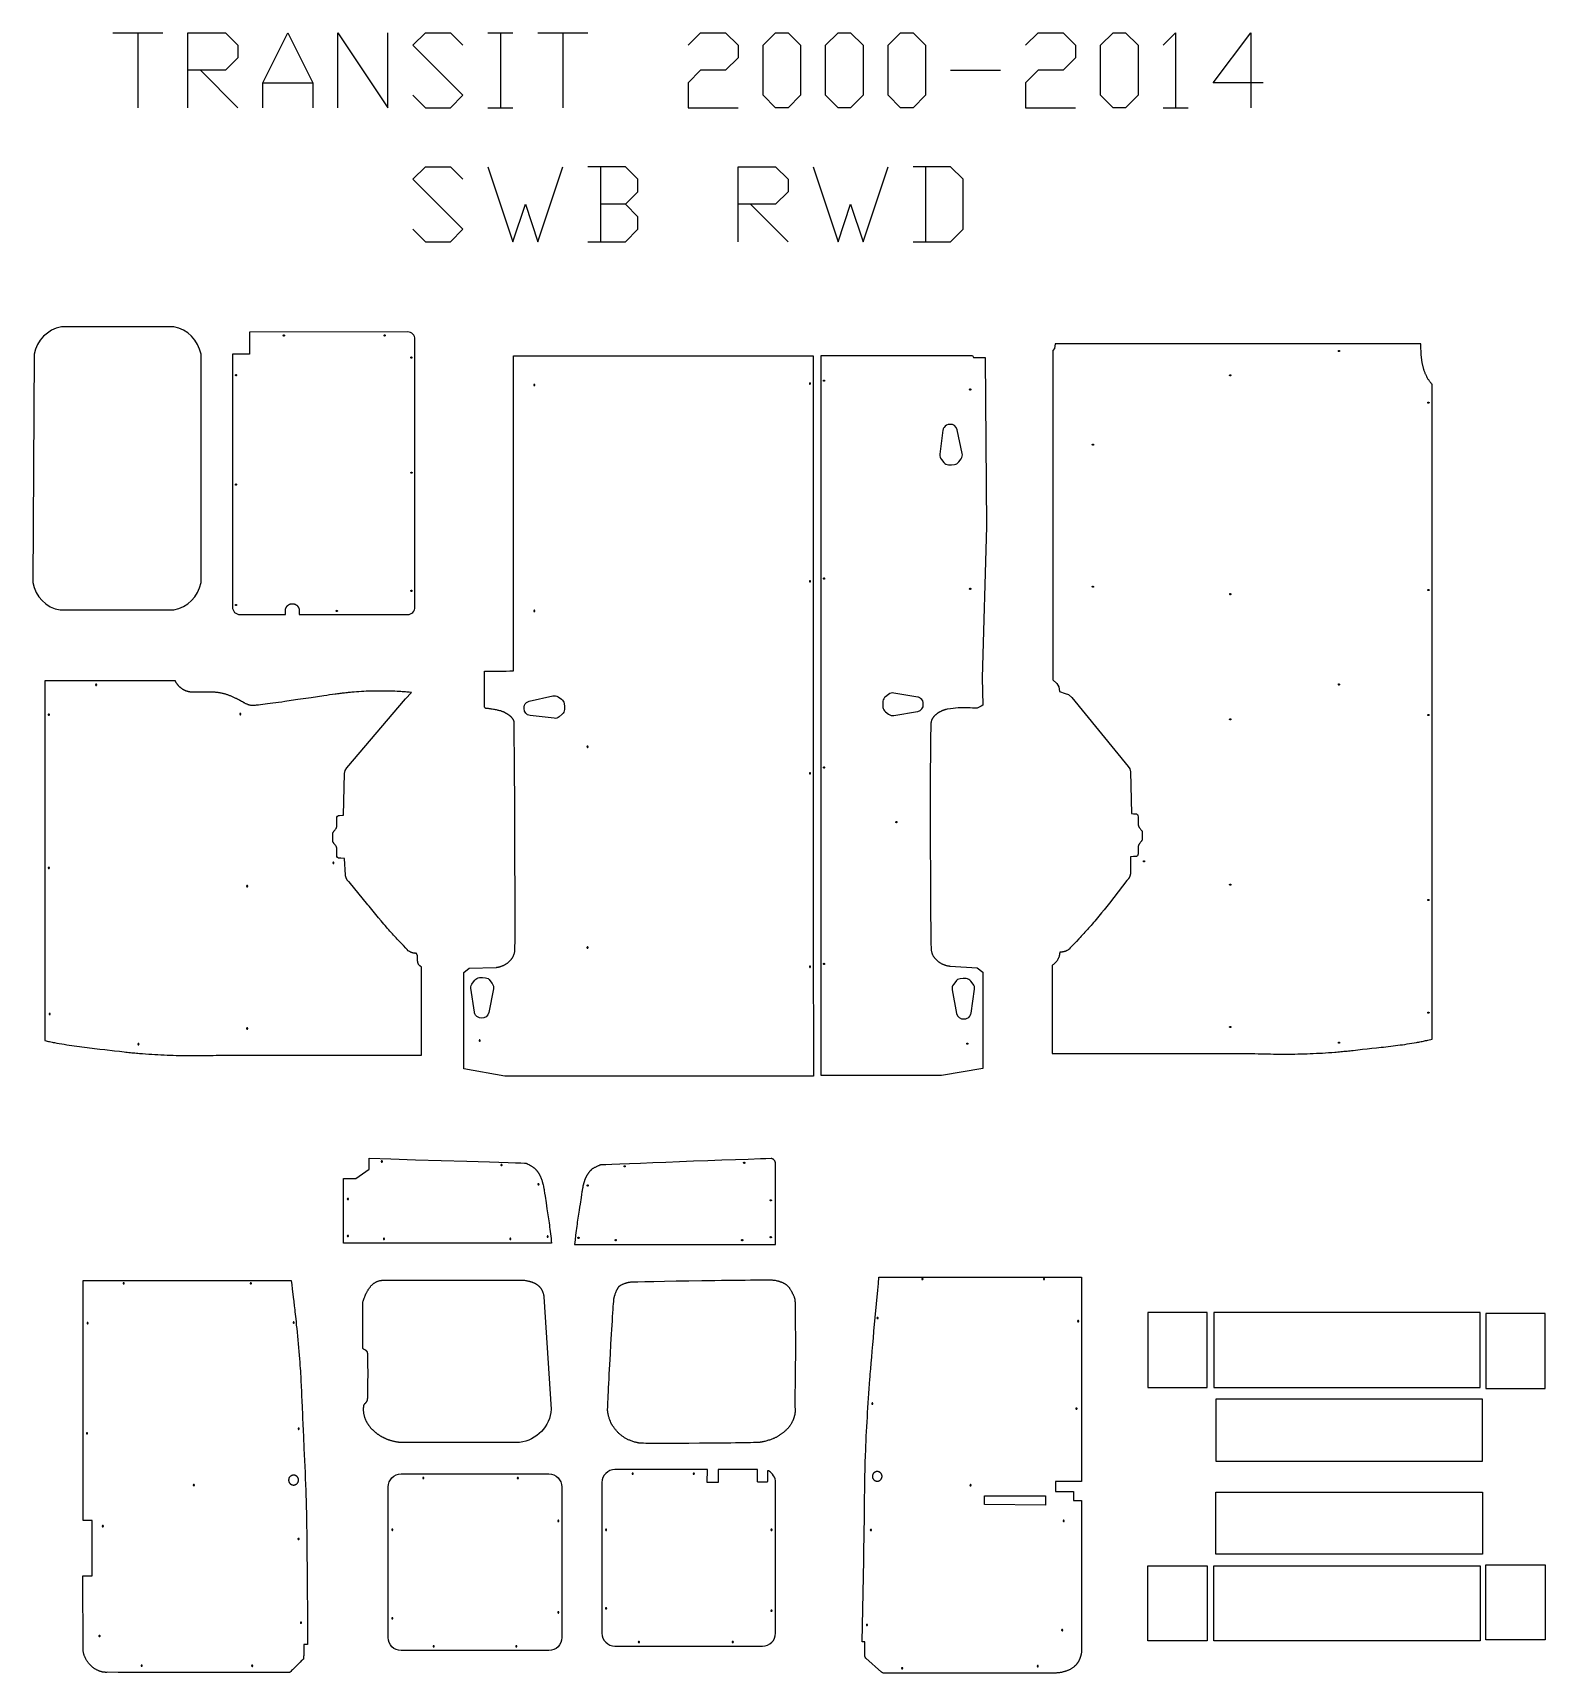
# Model space of a CAD drawing. Extents: x 2439 to 7559, y -8131 to -2576.
import ezdxf

# ---------------------------------------------------------------- set-up
doc = ezdxf.new("R2010")
doc.units = 0
doc.layers.add('Default_Layer', color=1, linetype='CONTINUOUS')

msp = doc.modelspace()

# ---------------------------------------------------------------- linework, layer by layer
at = {"layer": 'Default_Layer'}
for points in [[(2709.7, -2575.7), (2879.1, -2575.7)], [(2794.4, -2575.7), (2794.4, -2829.7)], [(2963.7, -2829.7), (2963.7, -2575.7), (3090.7, -2575.7), (3133.1, -2618.1), (3133.1, -2660.4), (3090.7, -2702.7), (2963.7, -2702.7)], [(3217.7, -2829.7), (3217.7, -2745.1), (3302.4, -2575.7), (3387.1, -2745.1), (3387.1, -2829.7)], [(3471.7, -2829.7), (3471.7, -2575.7), (3641.1, -2829.7), (3641.1, -2575.7)], [(3725.7, -2787.4), (3768.1, -2829.7), (3852.7, -2829.7), (3895.1, -2787.4), (3725.7, -2618.1), (3768.1, -2575.7), (3852.7, -2575.7), (3895.1, -2618.1)], [(3979.7, -2575.7), (4064.4, -2575.7)], [(4022.1, -2575.7), (4022.1, -2829.7)], [(4149.1, -2575.7), (4318.4, -2575.7)], [(4233.7, -2575.7), (4233.7, -2829.7)], [(4657.1, -2618.1), (4699.4, -2575.7), (4784.1, -2575.7), (4826.4, -2618.1), (4826.4, -2660.4), (4784.1, -2702.7), (4699.4, -2702.7), (4657.1, -2745.1), (4657.1, -2829.7), (4826.4, -2829.7)], [(5800.1, -2618.1), (5842.4, -2575.7), (5927.1, -2575.7), (5969.4, -2618.1), (5969.4, -2660.4), (5927.1, -2702.7), (5842.4, -2702.7), (5800.1, -2745.1), (5800.1, -2829.7), (5969.4, -2829.7)], [(6265.7, -2618.1), (6308.1, -2575.7), (6308.1, -2829.7)], [(6604.4, -2745.1), (6435.1, -2745.1), (6562.1, -2575.7), (6562.1, -2829.7)], [(3006.1, -2702.7), (3133.1, -2829.7)], [(5546.1, -2702.7), (5715.4, -2702.7)], [(3217.7, -2745.1), (3387.1, -2745.1)], [(3979.7, -2829.7), (4064.4, -2829.7)], [(6265.7, -2829.7), (6350.4, -2829.7)], [(3725.7, -3241), (3768.1, -3283.3), (3852.7, -3283.3), (3895.1, -3241), (3725.7, -3071.6), (3768.1, -3029.3), (3852.7, -3029.3), (3895.1, -3071.6)], [(3979.7, -3029.3), (4064.4, -3283.3), (4106.7, -3156.3), (4149.1, -3283.3), (4233.7, -3029.3)], [(4445.4, -3156.3), (4487.7, -3114), (4487.7, -3071.6), (4445.4, -3029.3), (4318.4, -3029.3)], [(4360.7, -3029.3), (4360.7, -3283.3)], [(4826.4, -3283.3), (4826.4, -3029.3), (4953.4, -3029.3), (4995.7, -3071.6), (4995.7, -3114), (4953.4, -3156.3), (4826.4, -3156.3)], [(5080.4, -3029.3), (5165.1, -3283.3), (5207.4, -3156.3), (5249.7, -3283.3), (5334.4, -3029.3)], [(5419.1, -3283.3), (5546.1, -3283.3), (5588.4, -3241), (5588.4, -3071.6), (5546.1, -3029.3), (5419.1, -3029.3)], [(5461.4, -3029.3), (5461.4, -3283.3)], [(4318.4, -3283.3), (4445.4, -3283.3), (4487.7, -3241), (4487.7, -3198.6), (4445.4, -3156.3), (4360.7, -3156.3)], [(4868.7, -3156.3), (4995.7, -3283.3)]]:
    msp.add_lwpolyline(points, dxfattribs=at)
for points in [[(4953.4, -2829.7), (4911.1, -2787.4), (4911.1, -2618.1), (4953.4, -2575.7), (4995.7, -2575.7), (5038.1, -2618.1), (5038.1, -2787.4), (4995.7, -2829.7), (4953.4, -2829.7)], [(5165.1, -2829.7), (5122.7, -2787.4), (5122.7, -2618.1), (5165.1, -2575.7), (5207.4, -2575.7), (5249.7, -2618.1), (5249.7, -2787.4), (5207.4, -2829.7), (5165.1, -2829.7)], [(5376.7, -2829.7), (5334.4, -2787.4), (5334.4, -2618.1), (5376.7, -2575.7), (5419.1, -2575.7), (5461.4, -2618.1), (5461.4, -2787.4), (5419.1, -2829.7), (5376.7, -2829.7)], [(6096.4, -2829.7), (6054.1, -2787.4), (6054.1, -2618.1), (6096.4, -2575.7), (6138.7, -2575.7), (6181.1, -2618.1), (6181.1, -2787.4), (6138.7, -2829.7), (6096.4, -2829.7)], [(3288.8, -3602.7), (3288.6, -3602.7), (3288.4, -3602.6), (3288.2, -3602.6), (3288, -3602.5), (3287.9, -3602.4), (3287.7, -3602.3), (3287.5, -3602.2), (3287.4, -3602.1), (3287.3, -3601.9), (3287.1, -3601.8), (3287, -3601.6), (3287, -3601.5), (3286.9, -3601.3), (3286.8, -3601.1), (3286.8, -3600.9), (3286.8, -3600.7), (3286.8, -3600.5), (3286.8, -3600.3), (3286.9, -3600.1), (3287, -3599.9), (3287, -3599.7), (3287.1, -3599.6), (3287.3, -3599.4), (3287.4, -3599.3), (3287.5, -3599.1), (3287.7, -3599), (3287.9, -3598.9), (3288, -3598.8), (3288.2, -3598.8), (3288.4, -3598.7), (3288.6, -3598.7), (3288.8, -3598.7), (3289, -3598.7), (3289.2, -3598.7), (3289.4, -3598.8), (3289.6, -3598.8), (3289.8, -3598.9), (3289.9, -3599), (3290.1, -3599.1), (3290.2, -3599.3), (3290.4, -3599.4), (3290.5, -3599.6), (3290.6, -3599.7), (3290.7, -3599.9), (3290.7, -3600.1), (3290.8, -3600.3), (3290.8, -3600.5), (3290.8, -3600.7), (3290.8, -3600.9), (3290.8, -3601.1), (3290.7, -3601.3), (3290.7, -3601.5), (3290.6, -3601.6), (3290.5, -3601.8), (3290.4, -3601.9), (3290.2, -3602.1), (3290.1, -3602.2), (3289.9, -3602.3), (3289.8, -3602.4), (3289.6, -3602.5), (3289.4, -3602.6), (3289.2, -3602.6), (3289, -3602.7), (3288.8, -3602.7)], [(3630, -3602.7), (3629.8, -3602.7), (3629.6, -3602.7), (3629.4, -3602.6), (3629.2, -3602.5), (3629.1, -3602.5), (3628.9, -3602.4), (3628.7, -3602.2), (3628.6, -3602.1), (3628.5, -3602), (3628.3, -3601.8), (3628.2, -3601.6), (3628.2, -3601.5), (3628.1, -3601.3), (3628, -3601.1), (3628, -3600.9), (3628, -3600.7), (3628, -3600.5), (3628, -3600.3), (3628.1, -3600.1), (3628.2, -3599.9), (3628.2, -3599.7), (3628.3, -3599.6), (3628.5, -3599.4), (3628.6, -3599.3), (3628.7, -3599.2), (3628.9, -3599), (3629.1, -3598.9), (3629.2, -3598.9), (3629.4, -3598.8), (3629.6, -3598.7), (3629.8, -3598.7), (3630, -3598.7), (3630.2, -3598.7), (3630.4, -3598.7), (3630.6, -3598.8), (3630.8, -3598.9), (3631, -3598.9), (3631.1, -3599), (3631.3, -3599.2), (3631.4, -3599.3), (3631.5, -3599.4), (3631.7, -3599.6), (3631.8, -3599.7), (3631.8, -3599.9), (3631.9, -3600.1), (3632, -3600.3), (3632, -3600.5), (3632, -3600.7), (3632, -3600.9), (3632, -3601.1), (3631.9, -3601.3), (3631.8, -3601.5), (3631.8, -3601.6), (3631.7, -3601.8), (3631.5, -3602), (3631.4, -3602.1), (3631.3, -3602.2), (3631.1, -3602.4), (3631, -3602.5), (3630.8, -3602.5), (3630.6, -3602.6), (3630.4, -3602.7), (3630.2, -3602.7), (3630, -3602.7)], [(6860.9, -3651.6), (6861.1, -3651.6), (6861.3, -3651.6), (6861.5, -3651.6), (6861.7, -3651.7), (6861.8, -3651.8), (6862, -3651.9), (6862.2, -3652), (6862.3, -3652.1), (6862.4, -3652.3), (6862.5, -3652.4), (6862.6, -3652.6), (6862.7, -3652.8), (6862.8, -3653), (6862.8, -3653.2), (6862.9, -3653.4), (6862.9, -3653.6), (6862.9, -3653.8), (6862.8, -3654), (6862.8, -3654.2), (6862.7, -3654.3), (6862.6, -3654.5), (6862.5, -3654.7), (6862.4, -3654.8), (6862.3, -3655), (6862.2, -3655.1), (6862, -3655.2), (6861.8, -3655.3), (6861.7, -3655.4), (6861.5, -3655.5), (6861.3, -3655.5), (6861.1, -3655.5), (6860.9, -3655.6), (6860.7, -3655.5), (6860.5, -3655.5), (6860.3, -3655.5), (6860.1, -3655.4), (6859.9, -3655.3), (6859.8, -3655.2), (6859.6, -3655.1), (6859.5, -3655), (6859.3, -3654.8), (6859.2, -3654.7), (6859.1, -3654.5), (6859, -3654.3), (6859, -3654.2), (6858.9, -3654), (6858.9, -3653.8), (6858.9, -3653.6), (6858.9, -3653.4), (6858.9, -3653.2), (6859, -3653), (6859, -3652.8), (6859.1, -3652.6), (6859.2, -3652.4), (6859.3, -3652.3), (6859.5, -3652.1), (6859.6, -3652), (6859.8, -3651.9), (6859.9, -3651.8), (6860.1, -3651.7), (6860.3, -3651.6), (6860.5, -3651.6), (6860.7, -3651.6), (6860.9, -3651.6)], [(3720.4, -3677.3), (3720.2, -3677.3), (3720, -3677.3), (3719.8, -3677.2), (3719.6, -3677.2), (3719.5, -3677.1), (3719.3, -3677), (3719.1, -3676.9), (3719, -3676.7), (3718.9, -3676.6), (3718.8, -3676.4), (3718.7, -3676.3), (3718.6, -3676.1), (3718.5, -3675.9), (3718.5, -3675.7), (3718.4, -3675.5), (3718.4, -3675.3), (3718.4, -3675.1), (3718.5, -3674.9), (3718.5, -3674.7), (3718.6, -3674.5), (3718.7, -3674.4), (3718.8, -3674.2), (3718.9, -3674), (3719, -3673.9), (3719.1, -3673.8), (3719.3, -3673.7), (3719.5, -3673.6), (3719.6, -3673.5), (3719.8, -3673.4), (3720, -3673.4), (3720.2, -3673.3), (3720.4, -3673.3), (3720.6, -3673.3), (3720.8, -3673.4), (3721, -3673.4), (3721.2, -3673.5), (3721.4, -3673.6), (3721.5, -3673.7), (3721.7, -3673.8), (3721.8, -3673.9), (3722, -3674), (3722.1, -3674.2), (3722.2, -3674.4), (3722.3, -3674.5), (3722.3, -3674.7), (3722.4, -3674.9), (3722.4, -3675.1), (3722.4, -3675.3), (3722.4, -3675.5), (3722.4, -3675.7), (3722.3, -3675.9), (3722.3, -3676.1), (3722.2, -3676.3), (3722.1, -3676.4), (3722, -3676.6), (3721.8, -3676.7), (3721.7, -3676.9), (3721.5, -3677), (3721.4, -3677.1), (3721.2, -3677.2), (3721, -3677.2), (3720.8, -3677.3), (3720.6, -3677.3), (3720.4, -3677.3)], [(3126.7, -3737.2), (3126.5, -3737.2), (3126.3, -3737.1), (3126.1, -3737.1), (3125.9, -3737), (3125.7, -3736.9), (3125.6, -3736.8), (3125.4, -3736.7), (3125.3, -3736.6), (3125.2, -3736.4), (3125, -3736.3), (3124.9, -3736.1), (3124.9, -3735.9), (3124.8, -3735.8), (3124.7, -3735.6), (3124.7, -3735.4), (3124.7, -3735.2), (3124.7, -3735), (3124.7, -3734.8), (3124.8, -3734.6), (3124.9, -3734.4), (3124.9, -3734.2), (3125, -3734), (3125.2, -3733.9), (3125.3, -3733.8), (3125.4, -3733.6), (3125.6, -3733.5), (3125.7, -3733.4), (3125.9, -3733.3), (3126.1, -3733.3), (3126.3, -3733.2), (3126.5, -3733.2), (3126.7, -3733.2), (3126.9, -3733.2), (3127.1, -3733.2), (3127.3, -3733.3), (3127.5, -3733.3), (3127.7, -3733.4), (3127.8, -3733.5), (3128, -3733.6), (3128.1, -3733.8), (3128.2, -3733.9), (3128.4, -3734), (3128.5, -3734.2), (3128.5, -3734.4), (3128.6, -3734.6), (3128.7, -3734.8), (3128.7, -3735), (3128.7, -3735.2), (3128.7, -3735.4), (3128.7, -3735.6), (3128.6, -3735.8), (3128.5, -3735.9), (3128.5, -3736.1), (3128.4, -3736.3), (3128.2, -3736.4), (3128.1, -3736.6), (3128, -3736.7), (3127.8, -3736.8), (3127.7, -3736.9), (3127.5, -3737), (3127.3, -3737.1), (3127.1, -3737.1), (3126.9, -3737.2), (3126.7, -3737.2)], [(4136.9, -3770.5), (4137.2, -3770.5), (4137.4, -3770.5), (4137.5, -3770.4), (4137.7, -3770.3), (4137.9, -3770.3), (4138.1, -3770.2), (4138.2, -3770), (4138.4, -3769.9), (4138.5, -3769.8), (4138.6, -3769.6), (4138.7, -3769.5), (4138.8, -3769.3), (4138.9, -3769.1), (4138.9, -3768.9), (4138.9, -3768.7), (4138.9, -3768.5), (4138.9, -3768.3), (4138.9, -3768.1), (4138.9, -3767.9), (4138.8, -3767.7), (4138.7, -3767.5), (4138.6, -3767.4), (4138.5, -3767.2), (4138.4, -3767.1), (4138.2, -3767), (4138.1, -3766.8), (4137.9, -3766.7), (4137.7, -3766.7), (4137.5, -3766.6), (4137.4, -3766.5), (4137.2, -3766.5), (4136.9, -3766.5), (4136.7, -3766.5), (4136.5, -3766.5), (4136.4, -3766.6), (4136.2, -3766.7), (4136, -3766.7), (4135.8, -3766.8), (4135.7, -3767), (4135.5, -3767.1), (4135.4, -3767.2), (4135.3, -3767.4), (4135.2, -3767.5), (4135.1, -3767.7), (4135, -3767.9), (4135, -3768.1), (4135, -3768.3), (4134.9, -3768.5), (4135, -3768.7), (4135, -3768.9), (4135, -3769.1), (4135.1, -3769.3), (4135.2, -3769.5), (4135.3, -3769.6), (4135.4, -3769.8), (4135.5, -3769.9), (4135.7, -3770), (4135.8, -3770.2), (4136, -3770.3), (4136.2, -3770.3), (4136.4, -3770.4), (4136.5, -3770.5), (4136.7, -3770.5), (4136.9, -3770.5)], [(5069.9, -3765.5), (5070.2, -3765.5), (5070.4, -3765.5), (5070.5, -3765.4), (5070.7, -3765.3), (5070.9, -3765.3), (5071.1, -3765.2), (5071.2, -3765), (5071.4, -3764.9), (5071.5, -3764.8), (5071.6, -3764.6), (5071.7, -3764.5), (5071.8, -3764.3), (5071.9, -3764.1), (5071.9, -3763.9), (5071.9, -3763.7), (5071.9, -3763.5), (5071.9, -3763.3), (5071.9, -3763.1), (5071.9, -3762.9), (5071.8, -3762.7), (5071.7, -3762.5), (5071.6, -3762.4), (5071.5, -3762.2), (5071.4, -3762.1), (5071.2, -3762), (5071.1, -3761.8), (5070.9, -3761.7), (5070.7, -3761.7), (5070.5, -3761.6), (5070.4, -3761.5), (5070.2, -3761.5), (5069.9, -3761.5), (5069.7, -3761.5), (5069.5, -3761.5), (5069.4, -3761.6), (5069.2, -3761.7), (5069, -3761.7), (5068.8, -3761.8), (5068.7, -3762), (5068.5, -3762.1), (5068.4, -3762.2), (5068.3, -3762.4), (5068.2, -3762.5), (5068.1, -3762.7), (5068, -3762.9), (5068, -3763.1), (5068, -3763.3), (5067.9, -3763.5), (5068, -3763.7), (5068, -3763.9), (5068, -3764.1), (5068.1, -3764.3), (5068.2, -3764.5), (5068.3, -3764.6), (5068.4, -3764.8), (5068.5, -3764.9), (5068.7, -3765), (5068.8, -3765.2), (5069, -3765.3), (5069.2, -3765.3), (5069.4, -3765.4), (5069.5, -3765.5), (5069.7, -3765.5), (5069.9, -3765.5)], [(5117.5, -3751.8), (5117.7, -3751.8), (5117.9, -3751.8), (5118.1, -3751.9), (5118.3, -3751.9), (5118.5, -3752), (5118.7, -3752.1), (5118.8, -3752.2), (5119, -3752.4), (5119.1, -3752.5), (5119.2, -3752.7), (5119.3, -3752.8), (5119.4, -3753), (5119.5, -3753.2), (5119.5, -3753.4), (5119.5, -3753.6), (5119.5, -3753.8), (5119.5, -3754), (5119.5, -3754.2), (5119.5, -3754.4), (5119.4, -3754.5), (5119.3, -3754.7), (5119.2, -3754.9), (5119.1, -3755), (5119, -3755.2), (5118.8, -3755.3), (5118.7, -3755.4), (5118.5, -3755.5), (5118.3, -3755.6), (5118.1, -3755.7), (5117.9, -3755.7), (5117.7, -3755.8), (5117.5, -3755.8), (5117.3, -3755.8), (5117.1, -3755.7), (5116.9, -3755.7), (5116.8, -3755.6), (5116.6, -3755.5), (5116.4, -3755.4), (5116.3, -3755.3), (5116.1, -3755.2), (5116, -3755), (5115.9, -3754.9), (5115.8, -3754.7), (5115.7, -3754.5), (5115.6, -3754.4), (5115.6, -3754.2), (5115.6, -3754), (5115.5, -3753.8), (5115.6, -3753.6), (5115.6, -3753.4), (5115.6, -3753.2), (5115.7, -3753), (5115.8, -3752.8), (5115.9, -3752.7), (5116, -3752.5), (5116.1, -3752.4), (5116.3, -3752.2), (5116.4, -3752.1), (5116.6, -3752), (5116.8, -3751.9), (5116.9, -3751.9), (5117.1, -3751.8), (5117.3, -3751.8), (5117.5, -3751.8)], [(6492.9, -3733.6), (6493.1, -3733.6), (6493.3, -3733.6), (6493.5, -3733.6), (6493.7, -3733.7), (6493.8, -3733.8), (6494, -3733.9), (6494.2, -3734), (6494.3, -3734.1), (6494.4, -3734.3), (6494.5, -3734.4), (6494.6, -3734.6), (6494.7, -3734.8), (6494.8, -3735), (6494.8, -3735.2), (6494.9, -3735.4), (6494.9, -3735.6), (6494.9, -3735.8), (6494.8, -3736), (6494.8, -3736.2), (6494.7, -3736.3), (6494.6, -3736.5), (6494.5, -3736.7), (6494.4, -3736.8), (6494.3, -3737), (6494.2, -3737.1), (6494, -3737.2), (6493.8, -3737.3), (6493.7, -3737.4), (6493.5, -3737.5), (6493.3, -3737.5), (6493.1, -3737.5), (6492.9, -3737.6), (6492.7, -3737.5), (6492.5, -3737.5), (6492.3, -3737.5), (6492.1, -3737.4), (6491.9, -3737.3), (6491.8, -3737.2), (6491.6, -3737.1), (6491.5, -3737), (6491.3, -3736.8), (6491.2, -3736.7), (6491.1, -3736.5), (6491, -3736.3), (6491, -3736.2), (6490.9, -3736), (6490.9, -3735.8), (6490.9, -3735.6), (6490.9, -3735.4), (6490.9, -3735.2), (6491, -3735), (6491, -3734.8), (6491.1, -3734.6), (6491.2, -3734.4), (6491.3, -3734.3), (6491.5, -3734.1), (6491.6, -3734), (6491.8, -3733.9), (6491.9, -3733.8), (6492.1, -3733.7), (6492.3, -3733.6), (6492.5, -3733.6), (6492.7, -3733.6), (6492.9, -3733.6)], [(5612.5, -3781.8), (5612.7, -3781.8), (5612.9, -3781.8), (5613.1, -3781.9), (5613.3, -3781.9), (5613.5, -3782), (5613.7, -3782.1), (5613.8, -3782.2), (5614, -3782.4), (5614.1, -3782.5), (5614.2, -3782.7), (5614.3, -3782.8), (5614.4, -3783), (5614.5, -3783.2), (5614.5, -3783.4), (5614.5, -3783.6), (5614.5, -3783.8), (5614.5, -3784), (5614.5, -3784.2), (5614.5, -3784.4), (5614.4, -3784.5), (5614.3, -3784.7), (5614.2, -3784.9), (5614.1, -3785), (5614, -3785.2), (5613.8, -3785.3), (5613.7, -3785.4), (5613.5, -3785.5), (5613.3, -3785.6), (5613.1, -3785.7), (5612.9, -3785.7), (5612.7, -3785.8), (5612.5, -3785.8), (5612.3, -3785.8), (5612.1, -3785.7), (5611.9, -3785.7), (5611.8, -3785.6), (5611.6, -3785.5), (5611.4, -3785.4), (5611.3, -3785.3), (5611.1, -3785.2), (5611, -3785), (5610.9, -3784.9), (5610.8, -3784.7), (5610.7, -3784.5), (5610.6, -3784.4), (5610.6, -3784.2), (5610.6, -3784), (5610.5, -3783.8), (5610.6, -3783.6), (5610.6, -3783.4), (5610.6, -3783.2), (5610.7, -3783), (5610.8, -3782.8), (5610.9, -3782.7), (5611, -3782.5), (5611.1, -3782.4), (5611.3, -3782.2), (5611.4, -3782.1), (5611.6, -3782), (5611.8, -3781.9), (5611.9, -3781.9), (5612.1, -3781.8), (5612.3, -3781.8), (5612.5, -3781.8)], [(7163.9, -3826.3), (7164.1, -3826.3), (7164.3, -3826.4), (7164.5, -3826.4), (7164.7, -3826.5), (7164.9, -3826.6), (7165, -3826.7), (7165.2, -3826.8), (7165.3, -3826.9), (7165.5, -3827), (7165.6, -3827.2), (7165.7, -3827.4), (7165.8, -3827.5), (7165.8, -3827.7), (7165.9, -3827.9), (7165.9, -3828.1), (7165.9, -3828.3), (7165.9, -3828.5), (7165.9, -3828.7), (7165.8, -3828.9), (7165.8, -3829.1), (7165.7, -3829.3), (7165.6, -3829.4), (7165.5, -3829.6), (7165.3, -3829.7), (7165.2, -3829.9), (7165, -3830), (7164.9, -3830.1), (7164.7, -3830.2), (7164.5, -3830.2), (7164.3, -3830.3), (7164.1, -3830.3), (7163.9, -3830.3), (7163.7, -3830.3), (7163.5, -3830.3), (7163.3, -3830.2), (7163.1, -3830.2), (7163, -3830.1), (7162.8, -3830), (7162.6, -3829.9), (7162.5, -3829.7), (7162.4, -3829.6), (7162.3, -3829.4), (7162.2, -3829.3), (7162.1, -3829.1), (7162, -3828.9), (7162, -3828.7), (7161.9, -3828.5), (7161.9, -3828.3), (7161.9, -3828.1), (7162, -3827.9), (7162, -3827.7), (7162.1, -3827.5), (7162.2, -3827.4), (7162.3, -3827.2), (7162.4, -3827), (7162.5, -3826.9), (7162.6, -3826.8), (7162.8, -3826.7), (7163, -3826.6), (7163.1, -3826.5), (7163.3, -3826.4), (7163.5, -3826.4), (7163.7, -3826.3), (7163.9, -3826.3)], [(6027.9, -3968.6), (6028.1, -3968.6), (6028.3, -3968.6), (6028.5, -3968.6), (6028.7, -3968.7), (6028.8, -3968.8), (6029, -3968.9), (6029.2, -3969), (6029.3, -3969.1), (6029.4, -3969.3), (6029.5, -3969.4), (6029.6, -3969.6), (6029.7, -3969.8), (6029.8, -3970), (6029.8, -3970.2), (6029.9, -3970.4), (6029.9, -3970.6), (6029.9, -3970.8), (6029.8, -3971), (6029.8, -3971.2), (6029.7, -3971.3), (6029.6, -3971.5), (6029.5, -3971.7), (6029.4, -3971.8), (6029.3, -3972), (6029.2, -3972.1), (6029, -3972.2), (6028.8, -3972.3), (6028.7, -3972.4), (6028.5, -3972.5), (6028.3, -3972.5), (6028.1, -3972.5), (6027.9, -3972.6), (6027.7, -3972.5), (6027.5, -3972.5), (6027.3, -3972.5), (6027.1, -3972.4), (6026.9, -3972.3), (6026.8, -3972.2), (6026.6, -3972.1), (6026.5, -3972), (6026.3, -3971.8), (6026.2, -3971.7), (6026.1, -3971.5), (6026, -3971.3), (6026, -3971.2), (6025.9, -3971), (6025.9, -3970.8), (6025.9, -3970.6), (6025.9, -3970.4), (6025.9, -3970.2), (6026, -3970), (6026, -3969.8), (6026.1, -3969.6), (6026.2, -3969.4), (6026.3, -3969.3), (6026.5, -3969.1), (6026.6, -3969), (6026.8, -3968.9), (6026.9, -3968.8), (6027.1, -3968.7), (6027.3, -3968.6), (6027.5, -3968.6), (6027.7, -3968.6), (6027.9, -3968.6)], [(3126.6, -4107.5), (3126.4, -4107.5), (3126.2, -4107.5), (3126, -4107.4), (3125.8, -4107.3), (3125.7, -4107.3), (3125.5, -4107.2), (3125.4, -4107), (3125.2, -4106.9), (3125.1, -4106.8), (3125, -4106.6), (3124.9, -4106.5), (3124.8, -4106.3), (3124.7, -4106.1), (3124.7, -4105.9), (3124.6, -4105.7), (3124.6, -4105.5), (3124.6, -4105.3), (3124.7, -4105.1), (3124.7, -4104.9), (3124.8, -4104.7), (3124.9, -4104.5), (3125, -4104.4), (3125.1, -4104.2), (3125.2, -4104.1), (3125.4, -4104), (3125.5, -4103.8), (3125.7, -4103.7), (3125.8, -4103.7), (3126, -4103.6), (3126.2, -4103.5), (3126.4, -4103.5), (3126.6, -4103.5), (3126.8, -4103.5), (3127, -4103.5), (3127.2, -4103.6), (3127.4, -4103.7), (3127.6, -4103.7), (3127.7, -4103.8), (3127.9, -4104), (3128, -4104.1), (3128.2, -4104.2), (3128.3, -4104.4), (3128.4, -4104.5), (3128.5, -4104.7), (3128.5, -4104.9), (3128.6, -4105.1), (3128.6, -4105.3), (3128.6, -4105.5), (3128.6, -4105.7), (3128.6, -4105.9), (3128.5, -4106.1), (3128.5, -4106.3), (3128.4, -4106.5), (3128.3, -4106.6), (3128.2, -4106.8), (3128, -4106.9), (3127.9, -4107), (3127.7, -4107.2), (3127.6, -4107.3), (3127.4, -4107.3), (3127.2, -4107.4), (3127, -4107.5), (3126.8, -4107.5), (3126.6, -4107.5)], [(3720.8, -4067.4), (3720.6, -4067.4), (3720.4, -4067.4), (3720.3, -4067.4), (3720.1, -4067.3), (3719.9, -4067.2), (3719.7, -4067.1), (3719.6, -4067), (3719.4, -4066.9), (3719.3, -4066.7), (3719.2, -4066.6), (3719.1, -4066.4), (3719, -4066.2), (3718.9, -4066), (3718.9, -4065.9), (3718.9, -4065.7), (3718.8, -4065.4), (3718.9, -4065.2), (3718.9, -4065), (3718.9, -4064.9), (3719, -4064.7), (3719.1, -4064.5), (3719.2, -4064.3), (3719.3, -4064.2), (3719.4, -4064), (3719.6, -4063.9), (3719.7, -4063.8), (3719.9, -4063.7), (3720.1, -4063.6), (3720.3, -4063.5), (3720.4, -4063.5), (3720.6, -4063.5), (3720.8, -4063.4), (3721.1, -4063.5), (3721.2, -4063.5), (3721.4, -4063.5), (3721.6, -4063.6), (3721.8, -4063.7), (3722, -4063.8), (3722.1, -4063.9), (3722.3, -4064), (3722.4, -4064.2), (3722.5, -4064.3), (3722.6, -4064.5), (3722.7, -4064.7), (3722.8, -4064.9), (3722.8, -4065), (3722.8, -4065.2), (3722.8, -4065.4), (3722.8, -4065.7), (3722.8, -4065.9), (3722.8, -4066), (3722.7, -4066.2), (3722.6, -4066.4), (3722.5, -4066.6), (3722.4, -4066.7), (3722.3, -4066.9), (3722.1, -4067), (3722, -4067.1), (3721.8, -4067.2), (3721.6, -4067.3), (3721.4, -4067.4), (3721.2, -4067.4), (3721.1, -4067.4), (3720.8, -4067.4)], [(5069.9, -4435.5), (5070.2, -4435.5), (5070.4, -4435.5), (5070.5, -4435.4), (5070.7, -4435.3), (5070.9, -4435.3), (5071.1, -4435.2), (5071.2, -4435), (5071.4, -4434.9), (5071.5, -4434.8), (5071.6, -4434.6), (5071.7, -4434.5), (5071.8, -4434.3), (5071.9, -4434.1), (5071.9, -4433.9), (5071.9, -4433.7), (5071.9, -4433.5), (5071.9, -4433.3), (5071.9, -4433.1), (5071.9, -4432.9), (5071.8, -4432.7), (5071.7, -4432.5), (5071.6, -4432.4), (5071.5, -4432.2), (5071.4, -4432.1), (5071.2, -4432), (5071.1, -4431.8), (5070.9, -4431.7), (5070.7, -4431.7), (5070.5, -4431.6), (5070.4, -4431.5), (5070.2, -4431.5), (5069.9, -4431.5), (5069.7, -4431.5), (5069.5, -4431.5), (5069.4, -4431.6), (5069.2, -4431.7), (5069, -4431.7), (5068.8, -4431.8), (5068.7, -4432), (5068.5, -4432.1), (5068.4, -4432.2), (5068.3, -4432.4), (5068.2, -4432.5), (5068.1, -4432.7), (5068, -4432.9), (5068, -4433.1), (5068, -4433.3), (5067.9, -4433.5), (5068, -4433.7), (5068, -4433.9), (5068, -4434.1), (5068.1, -4434.3), (5068.2, -4434.5), (5068.3, -4434.6), (5068.4, -4434.8), (5068.5, -4434.9), (5068.7, -4435), (5068.8, -4435.2), (5069, -4435.3), (5069.2, -4435.3), (5069.4, -4435.4), (5069.5, -4435.5), (5069.7, -4435.5), (5069.9, -4435.5)], [(5117.5, -4421.8), (5117.7, -4421.8), (5117.9, -4421.8), (5118.1, -4421.9), (5118.3, -4421.9), (5118.5, -4422), (5118.7, -4422.1), (5118.8, -4422.2), (5119, -4422.4), (5119.1, -4422.5), (5119.2, -4422.7), (5119.3, -4422.8), (5119.4, -4423), (5119.5, -4423.2), (5119.5, -4423.4), (5119.5, -4423.6), (5119.5, -4423.8), (5119.5, -4424), (5119.5, -4424.2), (5119.5, -4424.4), (5119.4, -4424.5), (5119.3, -4424.7), (5119.2, -4424.9), (5119.1, -4425), (5119, -4425.2), (5118.8, -4425.3), (5118.7, -4425.4), (5118.5, -4425.5), (5118.3, -4425.6), (5118.1, -4425.7), (5117.9, -4425.7), (5117.7, -4425.8), (5117.5, -4425.8), (5117.3, -4425.8), (5117.1, -4425.7), (5116.9, -4425.7), (5116.8, -4425.6), (5116.6, -4425.5), (5116.4, -4425.4), (5116.3, -4425.3), (5116.1, -4425.2), (5116, -4425), (5115.9, -4424.9), (5115.8, -4424.7), (5115.7, -4424.5), (5115.6, -4424.4), (5115.6, -4424.2), (5115.6, -4424), (5115.5, -4423.8), (5115.6, -4423.6), (5115.6, -4423.4), (5115.6, -4423.2), (5115.7, -4423), (5115.8, -4422.8), (5115.9, -4422.7), (5116, -4422.5), (5116.1, -4422.4), (5116.3, -4422.2), (5116.4, -4422.1), (5116.6, -4422), (5116.8, -4421.9), (5116.9, -4421.9), (5117.1, -4421.8), (5117.3, -4421.8), (5117.5, -4421.8)], [(3720.5, -4467.4), (3720.3, -4467.4), (3720.1, -4467.4), (3719.9, -4467.4), (3719.7, -4467.3), (3719.6, -4467.2), (3719.4, -4467.1), (3719.2, -4467), (3719.1, -4466.9), (3719, -4466.7), (3718.9, -4466.6), (3718.8, -4466.4), (3718.7, -4466.2), (3718.6, -4466), (3718.6, -4465.8), (3718.5, -4465.6), (3718.5, -4465.4), (3718.5, -4465.2), (3718.6, -4465), (3718.6, -4464.8), (3718.7, -4464.7), (3718.8, -4464.5), (3718.9, -4464.3), (3719, -4464.2), (3719.1, -4464), (3719.2, -4463.9), (3719.4, -4463.8), (3719.6, -4463.7), (3719.7, -4463.6), (3719.9, -4463.5), (3720.1, -4463.5), (3720.3, -4463.5), (3720.5, -4463.4), (3720.7, -4463.5), (3720.9, -4463.5), (3721.1, -4463.5), (3721.3, -4463.6), (3721.5, -4463.7), (3721.6, -4463.8), (3721.8, -4463.9), (3721.9, -4464), (3722.1, -4464.2), (3722.2, -4464.3), (3722.3, -4464.5), (3722.4, -4464.7), (3722.4, -4464.8), (3722.5, -4465), (3722.5, -4465.2), (3722.5, -4465.4), (3722.5, -4465.6), (3722.5, -4465.8), (3722.4, -4466), (3722.4, -4466.2), (3722.3, -4466.4), (3722.2, -4466.6), (3722.1, -4466.7), (3721.9, -4466.9), (3721.8, -4467), (3721.6, -4467.1), (3721.5, -4467.2), (3721.3, -4467.3), (3721.1, -4467.4), (3720.9, -4467.4), (3720.7, -4467.4), (3720.5, -4467.4)], [(5612.5, -4456.8), (5612.7, -4456.8), (5612.9, -4456.8), (5613.1, -4456.9), (5613.3, -4456.9), (5613.5, -4457), (5613.7, -4457.1), (5613.8, -4457.2), (5614, -4457.4), (5614.1, -4457.5), (5614.2, -4457.7), (5614.3, -4457.8), (5614.4, -4458), (5614.5, -4458.2), (5614.5, -4458.4), (5614.5, -4458.6), (5614.5, -4458.8), (5614.5, -4459), (5614.5, -4459.2), (5614.5, -4459.4), (5614.4, -4459.5), (5614.3, -4459.7), (5614.2, -4459.9), (5614.1, -4460), (5614, -4460.2), (5613.8, -4460.3), (5613.7, -4460.4), (5613.5, -4460.5), (5613.3, -4460.6), (5613.1, -4460.7), (5612.9, -4460.7), (5612.7, -4460.8), (5612.5, -4460.8), (5612.3, -4460.8), (5612.1, -4460.7), (5611.9, -4460.7), (5611.8, -4460.6), (5611.6, -4460.5), (5611.4, -4460.4), (5611.3, -4460.3), (5611.1, -4460.2), (5611, -4460), (5610.9, -4459.9), (5610.8, -4459.7), (5610.7, -4459.5), (5610.6, -4459.4), (5610.6, -4459.2), (5610.6, -4459), (5610.5, -4458.8), (5610.6, -4458.6), (5610.6, -4458.4), (5610.6, -4458.2), (5610.7, -4458), (5610.8, -4457.8), (5610.9, -4457.7), (5611, -4457.5), (5611.1, -4457.4), (5611.3, -4457.2), (5611.4, -4457.1), (5611.6, -4457), (5611.8, -4456.9), (5611.9, -4456.9), (5612.1, -4456.8), (5612.3, -4456.8), (5612.5, -4456.8)], [(6027.8, -4449.5), (6028, -4449.5), (6028.2, -4449.6), (6028.4, -4449.6), (6028.6, -4449.7), (6028.7, -4449.8), (6028.9, -4449.9), (6029.1, -4450), (6029.2, -4450.1), (6029.3, -4450.3), (6029.5, -4450.4), (6029.6, -4450.6), (6029.6, -4450.8), (6029.7, -4450.9), (6029.8, -4451.1), (6029.8, -4451.3), (6029.8, -4451.5), (6029.8, -4451.7), (6029.8, -4451.9), (6029.7, -4452.1), (6029.6, -4452.3), (6029.6, -4452.5), (6029.5, -4452.7), (6029.3, -4452.8), (6029.2, -4453), (6029.1, -4453.1), (6028.9, -4453.2), (6028.7, -4453.3), (6028.6, -4453.4), (6028.4, -4453.4), (6028.2, -4453.5), (6028, -4453.5), (6027.8, -4453.5), (6027.6, -4453.5), (6027.4, -4453.5), (6027.2, -4453.4), (6027, -4453.4), (6026.8, -4453.3), (6026.7, -4453.2), (6026.5, -4453.1), (6026.4, -4453), (6026.3, -4452.8), (6026.1, -4452.7), (6026, -4452.5), (6026, -4452.3), (6025.9, -4452.1), (6025.8, -4451.9), (6025.8, -4451.7), (6025.8, -4451.5), (6025.8, -4451.3), (6025.8, -4451.1), (6025.9, -4450.9), (6026, -4450.8), (6026, -4450.6), (6026.1, -4450.4), (6026.3, -4450.3), (6026.4, -4450.1), (6026.5, -4450), (6026.7, -4449.9), (6026.8, -4449.8), (6027, -4449.7), (6027.2, -4449.6), (6027.4, -4449.6), (6027.6, -4449.5), (6027.8, -4449.5)], [(6492.9, -4474.6), (6493.1, -4474.6), (6493.3, -4474.6), (6493.5, -4474.6), (6493.7, -4474.7), (6493.8, -4474.8), (6494, -4474.9), (6494.2, -4475), (6494.3, -4475.1), (6494.4, -4475.3), (6494.5, -4475.4), (6494.6, -4475.6), (6494.7, -4475.8), (6494.8, -4476), (6494.8, -4476.2), (6494.9, -4476.4), (6494.9, -4476.6), (6494.9, -4476.8), (6494.8, -4477), (6494.8, -4477.2), (6494.7, -4477.3), (6494.6, -4477.5), (6494.5, -4477.7), (6494.4, -4477.8), (6494.3, -4478), (6494.2, -4478.1), (6494, -4478.2), (6493.8, -4478.3), (6493.7, -4478.4), (6493.5, -4478.5), (6493.3, -4478.5), (6493.1, -4478.5), (6492.9, -4478.6), (6492.7, -4478.5), (6492.5, -4478.5), (6492.3, -4478.5), (6492.1, -4478.4), (6491.9, -4478.3), (6491.8, -4478.2), (6491.6, -4478.1), (6491.5, -4478), (6491.3, -4477.8), (6491.2, -4477.7), (6491.1, -4477.5), (6491, -4477.3), (6491, -4477.2), (6490.9, -4477), (6490.9, -4476.8), (6490.9, -4476.6), (6490.9, -4476.4), (6490.9, -4476.2), (6491, -4476), (6491, -4475.8), (6491.1, -4475.6), (6491.2, -4475.4), (6491.3, -4475.3), (6491.5, -4475.1), (6491.6, -4475), (6491.8, -4474.9), (6491.9, -4474.8), (6492.1, -4474.7), (6492.3, -4474.6), (6492.5, -4474.6), (6492.7, -4474.6), (6492.9, -4474.6)], [(7163.9, -4461), (7164.1, -4461), (7164.3, -4461), (7164.5, -4461), (7164.7, -4461.1), (7164.9, -4461.2), (7165, -4461.3), (7165.2, -4461.4), (7165.3, -4461.5), (7165.5, -4461.7), (7165.6, -4461.8), (7165.7, -4462), (7165.8, -4462.2), (7165.8, -4462.4), (7165.9, -4462.6), (7165.9, -4462.8), (7165.9, -4463), (7165.9, -4463.2), (7165.9, -4463.4), (7165.8, -4463.6), (7165.8, -4463.7), (7165.7, -4463.9), (7165.6, -4464.1), (7165.5, -4464.2), (7165.3, -4464.4), (7165.2, -4464.5), (7165, -4464.6), (7164.9, -4464.7), (7164.7, -4464.8), (7164.5, -4464.9), (7164.3, -4464.9), (7164.1, -4464.9), (7163.9, -4465), (7163.7, -4464.9), (7163.5, -4464.9), (7163.3, -4464.9), (7163.1, -4464.8), (7163, -4464.7), (7162.8, -4464.6), (7162.6, -4464.5), (7162.5, -4464.4), (7162.4, -4464.2), (7162.3, -4464.1), (7162.2, -4463.9), (7162.1, -4463.7), (7162, -4463.6), (7162, -4463.4), (7161.9, -4463.2), (7161.9, -4463), (7161.9, -4462.8), (7162, -4462.6), (7162, -4462.4), (7162.1, -4462.2), (7162.2, -4462), (7162.3, -4461.8), (7162.4, -4461.7), (7162.5, -4461.5), (7162.6, -4461.4), (7162.8, -4461.3), (7163, -4461.2), (7163.1, -4461.1), (7163.3, -4461), (7163.5, -4461), (7163.7, -4461), (7163.9, -4461)], [(3126.8, -4515.5), (3126.6, -4515.5), (3126.4, -4515.4), (3126.2, -4515.4), (3126, -4515.3), (3125.8, -4515.2), (3125.7, -4515.1), (3125.5, -4515), (3125.4, -4514.9), (3125.2, -4514.7), (3125.1, -4514.6), (3125, -4514.4), (3124.9, -4514.2), (3124.9, -4514.1), (3124.8, -4513.9), (3124.8, -4513.7), (3124.8, -4513.5), (3124.8, -4513.3), (3124.8, -4513.1), (3124.9, -4512.9), (3124.9, -4512.7), (3125, -4512.5), (3125.1, -4512.3), (3125.2, -4512.2), (3125.4, -4512), (3125.5, -4511.9), (3125.7, -4511.8), (3125.8, -4511.7), (3126, -4511.6), (3126.2, -4511.6), (3126.4, -4511.5), (3126.6, -4511.5), (3126.8, -4511.5), (3127, -4511.5), (3127.2, -4511.5), (3127.4, -4511.6), (3127.5, -4511.6), (3127.7, -4511.7), (3127.9, -4511.8), (3128, -4511.9), (3128.2, -4512), (3128.3, -4512.2), (3128.4, -4512.3), (3128.5, -4512.5), (3128.6, -4512.7), (3128.7, -4512.9), (3128.7, -4513.1), (3128.8, -4513.3), (3128.8, -4513.5), (3128.8, -4513.7), (3128.7, -4513.9), (3128.7, -4514.1), (3128.6, -4514.2), (3128.5, -4514.4), (3128.4, -4514.6), (3128.3, -4514.7), (3128.2, -4514.9), (3128, -4515), (3127.9, -4515.1), (3127.7, -4515.2), (3127.5, -4515.3), (3127.4, -4515.4), (3127.2, -4515.4), (3127, -4515.5), (3126.8, -4515.5)], [(3467.8, -4535.5), (3467.6, -4535.5), (3467.4, -4535.5), (3467.2, -4535.4), (3467, -4535.4), (3466.9, -4535.3), (3466.7, -4535.2), (3466.6, -4535.1), (3466.4, -4534.9), (3466.3, -4534.8), (3466.2, -4534.6), (3466.1, -4534.5), (3466, -4534.3), (3465.9, -4534.1), (3465.9, -4533.9), (3465.8, -4533.7), (3465.8, -4533.5), (3465.8, -4533.3), (3465.9, -4533.1), (3465.9, -4532.9), (3466, -4532.7), (3466.1, -4532.6), (3466.2, -4532.4), (3466.3, -4532.2), (3466.4, -4532.1), (3466.6, -4532), (3466.7, -4531.9), (3466.9, -4531.8), (3467, -4531.7), (3467.2, -4531.6), (3467.4, -4531.6), (3467.6, -4531.5), (3467.8, -4531.5), (3468, -4531.5), (3468.2, -4531.6), (3468.4, -4531.6), (3468.6, -4531.7), (3468.8, -4531.8), (3468.9, -4531.9), (3469.1, -4532), (3469.2, -4532.1), (3469.4, -4532.2), (3469.5, -4532.4), (3469.6, -4532.6), (3469.7, -4532.7), (3469.7, -4532.9), (3469.8, -4533.1), (3469.8, -4533.3), (3469.8, -4533.5), (3469.8, -4533.7), (3469.8, -4533.9), (3469.7, -4534.1), (3469.7, -4534.3), (3469.6, -4534.5), (3469.5, -4534.6), (3469.4, -4534.8), (3469.2, -4534.9), (3469.1, -4535.1), (3468.9, -4535.2), (3468.8, -4535.3), (3468.6, -4535.4), (3468.4, -4535.4), (3468.2, -4535.5), (3468, -4535.5), (3467.8, -4535.5)], [(4136.9, -4535.5), (4137.2, -4535.5), (4137.4, -4535.5), (4137.5, -4535.4), (4137.7, -4535.3), (4137.9, -4535.3), (4138.1, -4535.2), (4138.2, -4535), (4138.4, -4534.9), (4138.5, -4534.8), (4138.6, -4534.6), (4138.7, -4534.5), (4138.8, -4534.3), (4138.9, -4534.1), (4138.9, -4533.9), (4138.9, -4533.7), (4138.9, -4533.5), (4138.9, -4533.3), (4138.9, -4533.1), (4138.9, -4532.9), (4138.8, -4532.7), (4138.7, -4532.5), (4138.6, -4532.4), (4138.5, -4532.2), (4138.4, -4532.1), (4138.2, -4532), (4138.1, -4531.8), (4137.9, -4531.7), (4137.7, -4531.7), (4137.5, -4531.6), (4137.4, -4531.5), (4137.2, -4531.5), (4136.9, -4531.5), (4136.7, -4531.5), (4136.5, -4531.5), (4136.4, -4531.6), (4136.2, -4531.7), (4136, -4531.7), (4135.8, -4531.8), (4135.7, -4532), (4135.5, -4532.1), (4135.4, -4532.2), (4135.3, -4532.4), (4135.2, -4532.5), (4135.1, -4532.7), (4135, -4532.9), (4135, -4533.1), (4135, -4533.3), (4134.9, -4533.5), (4135, -4533.7), (4135, -4533.9), (4135, -4534.1), (4135.1, -4534.3), (4135.2, -4534.5), (4135.3, -4534.6), (4135.4, -4534.8), (4135.5, -4534.9), (4135.7, -4535), (4135.8, -4535.2), (4136, -4535.3), (4136.2, -4535.3), (4136.4, -4535.4), (4136.5, -4535.5), (4136.7, -4535.5), (4136.9, -4535.5)], [(2653.1, -4781.7), (2652.9, -4781.7), (2652.7, -4781.7), (2652.5, -4781.8), (2652.3, -4781.9), (2652.1, -4781.9), (2651.9, -4782), (2651.8, -4782.2), (2651.6, -4782.3), (2651.5, -4782.4), (2651.4, -4782.6), (2651.3, -4782.8), (2651.2, -4782.9), (2651.2, -4783.1), (2651.1, -4783.3), (2651.1, -4783.5), (2651.1, -4783.7), (2651.1, -4783.9), (2651.1, -4784.1), (2651.2, -4784.3), (2651.2, -4784.5), (2651.3, -4784.7), (2651.4, -4784.8), (2651.5, -4785), (2651.6, -4785.1), (2651.8, -4785.3), (2651.9, -4785.4), (2652.1, -4785.5), (2652.3, -4785.6), (2652.5, -4785.6), (2652.7, -4785.7), (2652.9, -4785.7), (2653.1, -4785.7), (2653.3, -4785.7), (2653.5, -4785.7), (2653.7, -4785.6), (2653.8, -4785.6), (2654, -4785.5), (2654.2, -4785.4), (2654.3, -4785.3), (2654.5, -4785.1), (2654.6, -4785), (2654.7, -4784.8), (2654.8, -4784.7), (2654.9, -4784.5), (2655, -4784.3), (2655, -4784.1), (2655.1, -4783.9), (2655.1, -4783.7), (2655.1, -4783.5), (2655, -4783.3), (2655, -4783.1), (2654.9, -4782.9), (2654.8, -4782.8), (2654.7, -4782.6), (2654.6, -4782.4), (2654.5, -4782.3), (2654.3, -4782.2), (2654.2, -4782), (2654, -4781.9), (2653.8, -4781.9), (2653.7, -4781.8), (2653.5, -4781.7), (2653.3, -4781.7), (2653.1, -4781.7)], [(6860.9, -4780.6), (6861.1, -4780.6), (6861.3, -4780.6), (6861.5, -4780.6), (6861.7, -4780.7), (6861.8, -4780.8), (6862, -4780.9), (6862.2, -4781), (6862.3, -4781.1), (6862.4, -4781.3), (6862.5, -4781.4), (6862.6, -4781.6), (6862.7, -4781.8), (6862.8, -4782), (6862.8, -4782.2), (6862.9, -4782.4), (6862.9, -4782.6), (6862.9, -4782.8), (6862.8, -4783), (6862.8, -4783.2), (6862.7, -4783.3), (6862.6, -4783.5), (6862.5, -4783.7), (6862.4, -4783.8), (6862.3, -4784), (6862.2, -4784.1), (6862, -4784.2), (6861.8, -4784.3), (6861.7, -4784.4), (6861.5, -4784.5), (6861.3, -4784.5), (6861.1, -4784.5), (6860.9, -4784.6), (6860.7, -4784.5), (6860.5, -4784.5), (6860.3, -4784.5), (6860.1, -4784.4), (6859.9, -4784.3), (6859.8, -4784.2), (6859.6, -4784.1), (6859.5, -4784), (6859.3, -4783.8), (6859.2, -4783.7), (6859.1, -4783.5), (6859, -4783.3), (6859, -4783.2), (6858.9, -4783), (6858.9, -4782.8), (6858.9, -4782.6), (6858.9, -4782.4), (6858.9, -4782.2), (6859, -4782), (6859, -4781.8), (6859.1, -4781.6), (6859.2, -4781.4), (6859.3, -4781.3), (6859.5, -4781.1), (6859.6, -4781), (6859.8, -4780.9), (6859.9, -4780.8), (6860.1, -4780.7), (6860.3, -4780.6), (6860.5, -4780.6), (6860.7, -4780.6), (6860.9, -4780.6)], [(2492.9, -4882.9), (2492.7, -4882.9), (2492.5, -4882.9), (2492.3, -4883), (2492.1, -4883), (2492, -4883.1), (2491.8, -4883.2), (2491.7, -4883.3), (2491.5, -4883.5), (2491.4, -4883.6), (2491.3, -4883.7), (2491.2, -4883.9), (2491.1, -4884.1), (2491, -4884.3), (2491, -4884.5), (2490.9, -4884.7), (2490.9, -4884.9), (2490.9, -4885.1), (2491, -4885.3), (2491, -4885.5), (2491.1, -4885.6), (2491.2, -4885.8), (2491.3, -4886), (2491.4, -4886.1), (2491.5, -4886.3), (2491.7, -4886.4), (2491.8, -4886.5), (2492, -4886.6), (2492.1, -4886.7), (2492.3, -4886.8), (2492.5, -4886.8), (2492.7, -4886.9), (2492.9, -4886.9), (2493.1, -4886.9), (2493.3, -4886.8), (2493.5, -4886.8), (2493.7, -4886.7), (2493.9, -4886.6), (2494, -4886.5), (2494.2, -4886.4), (2494.3, -4886.3), (2494.5, -4886.1), (2494.6, -4886), (2494.7, -4885.8), (2494.8, -4885.6), (2494.8, -4885.5), (2494.9, -4885.3), (2494.9, -4885.1), (2494.9, -4884.9), (2494.9, -4884.7), (2494.9, -4884.5), (2494.8, -4884.3), (2494.8, -4884.1), (2494.7, -4883.9), (2494.6, -4883.7), (2494.5, -4883.6), (2494.3, -4883.5), (2494.2, -4883.3), (2494, -4883.2), (2493.9, -4883.1), (2493.7, -4883), (2493.5, -4883), (2493.3, -4882.9), (2493.1, -4882.9), (2492.9, -4882.9)], [(3141.4, -4880.9), (3141.1, -4880.9), (3140.9, -4880.9), (3140.8, -4881), (3140.6, -4881), (3140.4, -4881.1), (3140.2, -4881.2), (3140.1, -4881.3), (3139.9, -4881.5), (3139.8, -4881.6), (3139.7, -4881.7), (3139.6, -4881.9), (3139.5, -4882.1), (3139.4, -4882.3), (3139.4, -4882.5), (3139.4, -4882.7), (3139.4, -4882.9), (3139.4, -4883.1), (3139.4, -4883.3), (3139.4, -4883.5), (3139.5, -4883.6), (3139.6, -4883.8), (3139.7, -4884), (3139.8, -4884.1), (3139.9, -4884.3), (3140.1, -4884.4), (3140.2, -4884.5), (3140.4, -4884.6), (3140.6, -4884.7), (3140.8, -4884.8), (3140.9, -4884.8), (3141.1, -4884.9), (3141.4, -4884.9), (3141.6, -4884.9), (3141.8, -4884.8), (3141.9, -4884.8), (3142.1, -4884.7), (3142.3, -4884.6), (3142.5, -4884.5), (3142.6, -4884.4), (3142.8, -4884.3), (3142.9, -4884.1), (3143, -4884), (3143.1, -4883.8), (3143.2, -4883.6), (3143.3, -4883.5), (3143.3, -4883.3), (3143.3, -4883.1), (3143.4, -4882.9), (3143.3, -4882.7), (3143.3, -4882.5), (3143.3, -4882.3), (3143.2, -4882.1), (3143.1, -4881.9), (3143, -4881.7), (3142.9, -4881.6), (3142.8, -4881.5), (3142.6, -4881.3), (3142.5, -4881.2), (3142.3, -4881.1), (3142.1, -4881), (3141.9, -4881), (3141.8, -4880.9), (3141.6, -4880.9), (3141.4, -4880.9)], [(7163.9, -4884.1), (7164.1, -4884.1), (7164.3, -4884.2), (7164.5, -4884.2), (7164.7, -4884.3), (7164.9, -4884.4), (7165, -4884.5), (7165.2, -4884.6), (7165.3, -4884.7), (7165.5, -4884.9), (7165.6, -4885), (7165.7, -4885.2), (7165.8, -4885.3), (7165.8, -4885.5), (7165.9, -4885.7), (7165.9, -4885.9), (7165.9, -4886.1), (7165.9, -4886.3), (7165.9, -4886.5), (7165.8, -4886.7), (7165.8, -4886.9), (7165.7, -4887.1), (7165.6, -4887.2), (7165.5, -4887.4), (7165.3, -4887.5), (7165.2, -4887.7), (7165, -4887.8), (7164.9, -4887.9), (7164.7, -4888), (7164.5, -4888), (7164.3, -4888.1), (7164.1, -4888.1), (7163.9, -4888.1), (7163.7, -4888.1), (7163.5, -4888.1), (7163.3, -4888), (7163.1, -4888), (7163, -4887.9), (7162.8, -4887.8), (7162.6, -4887.7), (7162.5, -4887.5), (7162.4, -4887.4), (7162.3, -4887.2), (7162.2, -4887.1), (7162.1, -4886.9), (7162, -4886.7), (7162, -4886.5), (7161.9, -4886.3), (7161.9, -4886.1), (7161.9, -4885.9), (7162, -4885.7), (7162, -4885.5), (7162.1, -4885.3), (7162.2, -4885.2), (7162.3, -4885), (7162.4, -4884.9), (7162.5, -4884.7), (7162.6, -4884.6), (7162.8, -4884.5), (7163, -4884.4), (7163.1, -4884.3), (7163.3, -4884.2), (7163.5, -4884.2), (7163.7, -4884.1), (7163.9, -4884.1)], [(6492.9, -4898.6), (6493.1, -4898.6), (6493.3, -4898.6), (6493.5, -4898.6), (6493.7, -4898.7), (6493.8, -4898.8), (6494, -4898.9), (6494.2, -4899), (6494.3, -4899.1), (6494.4, -4899.3), (6494.5, -4899.4), (6494.6, -4899.6), (6494.7, -4899.8), (6494.8, -4900), (6494.8, -4900.2), (6494.9, -4900.4), (6494.9, -4900.6), (6494.9, -4900.8), (6494.8, -4901), (6494.8, -4901.2), (6494.7, -4901.3), (6494.6, -4901.5), (6494.5, -4901.7), (6494.4, -4901.8), (6494.3, -4902), (6494.2, -4902.1), (6494, -4902.2), (6493.8, -4902.3), (6493.7, -4902.4), (6493.5, -4902.5), (6493.3, -4902.5), (6493.1, -4902.5), (6492.9, -4902.6), (6492.7, -4902.5), (6492.5, -4902.5), (6492.3, -4902.5), (6492.1, -4902.4), (6491.9, -4902.3), (6491.8, -4902.2), (6491.6, -4902.1), (6491.5, -4902), (6491.3, -4901.8), (6491.2, -4901.7), (6491.1, -4901.5), (6491, -4901.3), (6491, -4901.2), (6490.9, -4901), (6490.9, -4900.8), (6490.9, -4900.6), (6490.9, -4900.4), (6490.9, -4900.2), (6491, -4900), (6491, -4899.8), (6491.1, -4899.6), (6491.2, -4899.4), (6491.3, -4899.3), (6491.5, -4899.1), (6491.6, -4899), (6491.8, -4898.9), (6491.9, -4898.8), (6492.1, -4898.7), (6492.3, -4898.6), (6492.5, -4898.6), (6492.7, -4898.6), (6492.9, -4898.6)], [(4316.9, -4995.5), (4317.2, -4995.5), (4317.4, -4995.5), (4317.5, -4995.4), (4317.7, -4995.3), (4317.9, -4995.3), (4318.1, -4995.2), (4318.2, -4995), (4318.4, -4994.9), (4318.5, -4994.8), (4318.6, -4994.6), (4318.7, -4994.5), (4318.8, -4994.3), (4318.9, -4994.1), (4318.9, -4993.9), (4318.9, -4993.7), (4318.9, -4993.5), (4318.9, -4993.3), (4318.9, -4993.1), (4318.9, -4992.9), (4318.8, -4992.7), (4318.7, -4992.5), (4318.6, -4992.4), (4318.5, -4992.2), (4318.4, -4992.1), (4318.2, -4992), (4318.1, -4991.8), (4317.9, -4991.7), (4317.7, -4991.7), (4317.5, -4991.6), (4317.4, -4991.5), (4317.2, -4991.5), (4316.9, -4991.5), (4316.7, -4991.5), (4316.5, -4991.5), (4316.4, -4991.6), (4316.2, -4991.7), (4316, -4991.7), (4315.8, -4991.8), (4315.7, -4992), (4315.5, -4992.1), (4315.4, -4992.2), (4315.3, -4992.4), (4315.2, -4992.5), (4315.1, -4992.7), (4315, -4992.9), (4315, -4993.1), (4315, -4993.3), (4314.9, -4993.5), (4315, -4993.7), (4315, -4993.9), (4315, -4994.1), (4315.1, -4994.3), (4315.2, -4994.5), (4315.3, -4994.6), (4315.4, -4994.8), (4315.5, -4994.9), (4315.7, -4995), (4315.8, -4995.2), (4316, -4995.3), (4316.2, -4995.3), (4316.4, -4995.4), (4316.5, -4995.5), (4316.7, -4995.5), (4316.9, -4995.5)], [(5069.9, -5085.5), (5070.2, -5085.5), (5070.4, -5085.5), (5070.5, -5085.4), (5070.7, -5085.3), (5070.9, -5085.3), (5071.1, -5085.2), (5071.2, -5085), (5071.4, -5084.9), (5071.5, -5084.8), (5071.6, -5084.6), (5071.7, -5084.5), (5071.8, -5084.3), (5071.9, -5084.1), (5071.9, -5083.9), (5071.9, -5083.7), (5071.9, -5083.5), (5071.9, -5083.3), (5071.9, -5083.1), (5071.9, -5082.9), (5071.8, -5082.7), (5071.7, -5082.5), (5071.6, -5082.4), (5071.5, -5082.2), (5071.4, -5082.1), (5071.2, -5082), (5071.1, -5081.8), (5070.9, -5081.7), (5070.7, -5081.7), (5070.5, -5081.6), (5070.4, -5081.5), (5070.2, -5081.5), (5069.9, -5081.5), (5069.7, -5081.5), (5069.5, -5081.5), (5069.4, -5081.6), (5069.2, -5081.7), (5069, -5081.7), (5068.8, -5081.8), (5068.7, -5082), (5068.5, -5082.1), (5068.4, -5082.2), (5068.3, -5082.4), (5068.2, -5082.5), (5068.1, -5082.7), (5068, -5082.9), (5068, -5083.1), (5068, -5083.3), (5067.9, -5083.5), (5068, -5083.7), (5068, -5083.9), (5068, -5084.1), (5068.1, -5084.3), (5068.2, -5084.5), (5068.3, -5084.6), (5068.4, -5084.8), (5068.5, -5084.9), (5068.7, -5085), (5068.8, -5085.2), (5069, -5085.3), (5069.2, -5085.3), (5069.4, -5085.4), (5069.5, -5085.5), (5069.7, -5085.5), (5069.9, -5085.5)], [(5117.5, -5061.8), (5117.7, -5061.8), (5117.9, -5061.8), (5118.1, -5061.9), (5118.3, -5061.9), (5118.5, -5062), (5118.7, -5062.1), (5118.8, -5062.2), (5119, -5062.4), (5119.1, -5062.5), (5119.2, -5062.7), (5119.3, -5062.8), (5119.4, -5063), (5119.5, -5063.2), (5119.5, -5063.4), (5119.5, -5063.6), (5119.5, -5063.8), (5119.5, -5064), (5119.5, -5064.2), (5119.5, -5064.4), (5119.4, -5064.5), (5119.3, -5064.7), (5119.2, -5064.9), (5119.1, -5065), (5119, -5065.2), (5118.8, -5065.3), (5118.7, -5065.4), (5118.5, -5065.5), (5118.3, -5065.6), (5118.1, -5065.7), (5117.9, -5065.7), (5117.7, -5065.8), (5117.5, -5065.8), (5117.3, -5065.8), (5117.1, -5065.7), (5116.9, -5065.7), (5116.8, -5065.6), (5116.6, -5065.5), (5116.4, -5065.4), (5116.3, -5065.3), (5116.1, -5065.2), (5116, -5065), (5115.9, -5064.9), (5115.8, -5064.7), (5115.7, -5064.5), (5115.6, -5064.4), (5115.6, -5064.2), (5115.6, -5064), (5115.5, -5063.8), (5115.6, -5063.6), (5115.6, -5063.4), (5115.6, -5063.2), (5115.7, -5063), (5115.8, -5062.8), (5115.9, -5062.7), (5116, -5062.5), (5116.1, -5062.4), (5116.3, -5062.2), (5116.4, -5062.1), (5116.6, -5062), (5116.8, -5061.9), (5116.9, -5061.9), (5117.1, -5061.8), (5117.3, -5061.8), (5117.5, -5061.8)], [(5362.5, -5246.8), (5362.7, -5246.8), (5362.9, -5246.8), (5363.1, -5246.9), (5363.3, -5246.9), (5363.5, -5247), (5363.7, -5247.1), (5363.8, -5247.2), (5364, -5247.4), (5364.1, -5247.5), (5364.2, -5247.7), (5364.3, -5247.8), (5364.4, -5248), (5364.5, -5248.2), (5364.5, -5248.4), (5364.5, -5248.6), (5364.5, -5248.8), (5364.5, -5249), (5364.5, -5249.2), (5364.5, -5249.4), (5364.4, -5249.5), (5364.3, -5249.7), (5364.2, -5249.9), (5364.1, -5250), (5364, -5250.2), (5363.8, -5250.3), (5363.7, -5250.4), (5363.5, -5250.5), (5363.3, -5250.6), (5363.1, -5250.7), (5362.9, -5250.7), (5362.7, -5250.8), (5362.5, -5250.8), (5362.3, -5250.8), (5362.1, -5250.7), (5361.9, -5250.7), (5361.8, -5250.6), (5361.6, -5250.5), (5361.4, -5250.4), (5361.3, -5250.3), (5361.1, -5250.2), (5361, -5250), (5360.9, -5249.9), (5360.8, -5249.7), (5360.7, -5249.5), (5360.6, -5249.4), (5360.6, -5249.2), (5360.6, -5249), (5360.5, -5248.8), (5360.6, -5248.6), (5360.6, -5248.4), (5360.6, -5248.2), (5360.7, -5248), (5360.8, -5247.8), (5360.9, -5247.7), (5361, -5247.5), (5361.1, -5247.4), (5361.3, -5247.2), (5361.4, -5247.1), (5361.6, -5247), (5361.8, -5246.9), (5361.9, -5246.9), (5362.1, -5246.8), (5362.3, -5246.8), (5362.5, -5246.8)], [(3456.3, -5384.7), (3456.1, -5384.7), (3455.9, -5384.7), (3455.7, -5384.7), (3455.5, -5384.8), (3455.4, -5384.9), (3455.2, -5385), (3455.1, -5385.1), (3454.9, -5385.2), (3454.8, -5385.4), (3454.7, -5385.5), (3454.6, -5385.7), (3454.5, -5385.9), (3454.4, -5386.1), (3454.4, -5386.3), (3454.3, -5386.5), (3454.3, -5386.7), (3454.3, -5386.9), (3454.4, -5387.1), (3454.4, -5387.3), (3454.5, -5387.4), (3454.6, -5387.6), (3454.7, -5387.8), (3454.8, -5387.9), (3454.9, -5388.1), (3455.1, -5388.2), (3455.2, -5388.3), (3455.4, -5388.4), (3455.5, -5388.5), (3455.7, -5388.6), (3455.9, -5388.6), (3456.1, -5388.6), (3456.3, -5388.7), (3456.5, -5388.6), (3456.7, -5388.6), (3456.9, -5388.6), (3457.1, -5388.5), (3457.3, -5388.4), (3457.4, -5388.3), (3457.6, -5388.2), (3457.7, -5388.1), (3457.9, -5387.9), (3458, -5387.8), (3458.1, -5387.6), (3458.2, -5387.4), (3458.2, -5387.3), (3458.3, -5387.1), (3458.3, -5386.9), (3458.3, -5386.7), (3458.3, -5386.5), (3458.3, -5386.3), (3458.2, -5386.1), (3458.2, -5385.9), (3458.1, -5385.7), (3458, -5385.5), (3457.9, -5385.4), (3457.7, -5385.2), (3457.6, -5385.1), (3457.4, -5385), (3457.3, -5384.9), (3457.1, -5384.8), (3456.9, -5384.7), (3456.7, -5384.7), (3456.5, -5384.7), (3456.3, -5384.7)], [(6200.9, -5379.6), (6201.1, -5379.6), (6201.3, -5379.6), (6201.5, -5379.6), (6201.7, -5379.7), (6201.8, -5379.8), (6202, -5379.9), (6202.2, -5380), (6202.3, -5380.1), (6202.4, -5380.3), (6202.5, -5380.4), (6202.6, -5380.6), (6202.7, -5380.8), (6202.8, -5381), (6202.8, -5381.2), (6202.9, -5381.4), (6202.9, -5381.6), (6202.9, -5381.8), (6202.8, -5382), (6202.8, -5382.2), (6202.7, -5382.3), (6202.6, -5382.5), (6202.5, -5382.7), (6202.4, -5382.8), (6202.3, -5383), (6202.2, -5383.1), (6202, -5383.2), (6201.8, -5383.3), (6201.7, -5383.4), (6201.5, -5383.5), (6201.3, -5383.5), (6201.1, -5383.5), (6200.9, -5383.6), (6200.7, -5383.5), (6200.5, -5383.5), (6200.3, -5383.5), (6200.1, -5383.4), (6199.9, -5383.3), (6199.8, -5383.2), (6199.6, -5383.1), (6199.5, -5383), (6199.3, -5382.8), (6199.2, -5382.7), (6199.1, -5382.5), (6199, -5382.3), (6199, -5382.2), (6198.9, -5382), (6198.9, -5381.8), (6198.9, -5381.6), (6198.9, -5381.4), (6198.9, -5381.2), (6199, -5381), (6199, -5380.8), (6199.1, -5380.6), (6199.2, -5380.4), (6199.3, -5380.3), (6199.5, -5380.1), (6199.6, -5380), (6199.8, -5379.9), (6199.9, -5379.8), (6200.1, -5379.7), (6200.3, -5379.6), (6200.5, -5379.6), (6200.7, -5379.6), (6200.9, -5379.6)], [(2492.9, -5401.9), (2492.7, -5401.9), (2492.5, -5401.9), (2492.3, -5402), (2492.1, -5402), (2492, -5402.1), (2491.8, -5402.2), (2491.7, -5402.3), (2491.5, -5402.5), (2491.4, -5402.6), (2491.3, -5402.7), (2491.2, -5402.9), (2491.1, -5403.1), (2491, -5403.3), (2491, -5403.5), (2490.9, -5403.7), (2490.9, -5403.9), (2490.9, -5404.1), (2491, -5404.3), (2491, -5404.5), (2491.1, -5404.6), (2491.2, -5404.8), (2491.3, -5405), (2491.4, -5405.1), (2491.5, -5405.3), (2491.7, -5405.4), (2491.8, -5405.5), (2492, -5405.6), (2492.1, -5405.7), (2492.3, -5405.8), (2492.5, -5405.8), (2492.7, -5405.9), (2492.9, -5405.9), (2493.1, -5405.9), (2493.3, -5405.8), (2493.5, -5405.8), (2493.7, -5405.7), (2493.9, -5405.6), (2494, -5405.5), (2494.2, -5405.4), (2494.3, -5405.3), (2494.5, -5405.1), (2494.6, -5405), (2494.7, -5404.8), (2494.8, -5404.6), (2494.8, -5404.5), (2494.9, -5404.3), (2494.9, -5404.1), (2494.9, -5403.9), (2494.9, -5403.7), (2494.9, -5403.5), (2494.8, -5403.3), (2494.8, -5403.1), (2494.7, -5402.9), (2494.6, -5402.7), (2494.5, -5402.6), (2494.3, -5402.5), (2494.2, -5402.3), (2494, -5402.2), (2493.9, -5402.1), (2493.7, -5402), (2493.5, -5402), (2493.3, -5401.9), (2493.1, -5401.9), (2492.9, -5401.9)], [(3164.3, -5463.7), (3164.1, -5463.7), (3163.9, -5463.7), (3163.7, -5463.7), (3163.5, -5463.8), (3163.4, -5463.9), (3163.2, -5464), (3163.1, -5464.1), (3162.9, -5464.2), (3162.8, -5464.4), (3162.7, -5464.5), (3162.6, -5464.7), (3162.5, -5464.9), (3162.4, -5465.1), (3162.4, -5465.3), (3162.3, -5465.5), (3162.3, -5465.7), (3162.3, -5465.9), (3162.4, -5466.1), (3162.4, -5466.3), (3162.5, -5466.4), (3162.6, -5466.6), (3162.7, -5466.8), (3162.8, -5466.9), (3162.9, -5467.1), (3163.1, -5467.2), (3163.2, -5467.3), (3163.4, -5467.4), (3163.5, -5467.5), (3163.7, -5467.6), (3163.9, -5467.6), (3164.1, -5467.6), (3164.3, -5467.7), (3164.5, -5467.6), (3164.7, -5467.6), (3164.9, -5467.6), (3165.1, -5467.5), (3165.3, -5467.4), (3165.4, -5467.3), (3165.6, -5467.2), (3165.7, -5467.1), (3165.9, -5466.9), (3166, -5466.8), (3166.1, -5466.6), (3166.2, -5466.4), (3166.2, -5466.3), (3166.3, -5466.1), (3166.3, -5465.9), (3166.3, -5465.7), (3166.3, -5465.5), (3166.3, -5465.3), (3166.2, -5465.1), (3166.2, -5464.9), (3166.1, -5464.7), (3166, -5464.5), (3165.9, -5464.4), (3165.7, -5464.2), (3165.6, -5464.1), (3165.4, -5464), (3165.3, -5463.9), (3165.1, -5463.8), (3164.9, -5463.7), (3164.7, -5463.7), (3164.5, -5463.7), (3164.3, -5463.7)], [(6492.9, -5458.6), (6493.1, -5458.6), (6493.3, -5458.6), (6493.5, -5458.6), (6493.7, -5458.7), (6493.8, -5458.8), (6494, -5458.9), (6494.2, -5459), (6494.3, -5459.1), (6494.4, -5459.3), (6494.5, -5459.4), (6494.6, -5459.6), (6494.7, -5459.8), (6494.8, -5460), (6494.8, -5460.2), (6494.9, -5460.4), (6494.9, -5460.6), (6494.9, -5460.8), (6494.8, -5461), (6494.8, -5461.2), (6494.7, -5461.3), (6494.6, -5461.5), (6494.5, -5461.7), (6494.4, -5461.8), (6494.3, -5462), (6494.2, -5462.1), (6494, -5462.2), (6493.8, -5462.3), (6493.7, -5462.4), (6493.5, -5462.5), (6493.3, -5462.5), (6493.1, -5462.5), (6492.9, -5462.6), (6492.7, -5462.5), (6492.5, -5462.5), (6492.3, -5462.5), (6492.1, -5462.4), (6491.9, -5462.3), (6491.8, -5462.2), (6491.6, -5462.1), (6491.5, -5462), (6491.3, -5461.8), (6491.2, -5461.7), (6491.1, -5461.5), (6491, -5461.3), (6491, -5461.2), (6490.9, -5461), (6490.9, -5460.8), (6490.9, -5460.6), (6490.9, -5460.4), (6490.9, -5460.2), (6491, -5460), (6491, -5459.8), (6491.1, -5459.6), (6491.2, -5459.4), (6491.3, -5459.3), (6491.5, -5459.1), (6491.6, -5459), (6491.8, -5458.9), (6491.9, -5458.8), (6492.1, -5458.7), (6492.3, -5458.6), (6492.5, -5458.6), (6492.7, -5458.6), (6492.9, -5458.6)], [(7163.9, -5510.5), (7164.1, -5510.5), (7164.3, -5510.6), (7164.5, -5510.6), (7164.7, -5510.7), (7164.9, -5510.8), (7165, -5510.9), (7165.2, -5511), (7165.3, -5511.1), (7165.5, -5511.3), (7165.6, -5511.4), (7165.7, -5511.6), (7165.8, -5511.8), (7165.8, -5511.9), (7165.9, -5512.1), (7165.9, -5512.3), (7165.9, -5512.5), (7165.9, -5512.7), (7165.9, -5512.9), (7165.8, -5513.1), (7165.8, -5513.3), (7165.7, -5513.5), (7165.6, -5513.7), (7165.5, -5513.8), (7165.3, -5514), (7165.2, -5514.1), (7165, -5514.2), (7164.9, -5514.3), (7164.7, -5514.4), (7164.5, -5514.4), (7164.3, -5514.5), (7164.1, -5514.5), (7163.9, -5514.5), (7163.7, -5514.5), (7163.5, -5514.5), (7163.3, -5514.4), (7163.1, -5514.4), (7163, -5514.3), (7162.8, -5514.2), (7162.6, -5514.1), (7162.5, -5514), (7162.4, -5513.8), (7162.3, -5513.7), (7162.2, -5513.5), (7162.1, -5513.3), (7162, -5513.1), (7162, -5512.9), (7161.9, -5512.7), (7161.9, -5512.5), (7161.9, -5512.3), (7162, -5512.1), (7162, -5511.9), (7162.1, -5511.8), (7162.2, -5511.6), (7162.3, -5511.4), (7162.4, -5511.3), (7162.5, -5511.1), (7162.6, -5511), (7162.8, -5510.9), (7163, -5510.8), (7163.1, -5510.7), (7163.3, -5510.6), (7163.5, -5510.6), (7163.7, -5510.5), (7163.9, -5510.5)], [(4316.9, -5675.5), (4317.2, -5675.5), (4317.4, -5675.5), (4317.5, -5675.4), (4317.7, -5675.3), (4317.9, -5675.3), (4318.1, -5675.2), (4318.2, -5675), (4318.4, -5674.9), (4318.5, -5674.8), (4318.6, -5674.6), (4318.7, -5674.5), (4318.8, -5674.3), (4318.9, -5674.1), (4318.9, -5673.9), (4318.9, -5673.7), (4318.9, -5673.5), (4318.9, -5673.3), (4318.9, -5673.1), (4318.9, -5672.9), (4318.8, -5672.7), (4318.7, -5672.5), (4318.6, -5672.4), (4318.5, -5672.2), (4318.4, -5672.1), (4318.2, -5672), (4318.1, -5671.8), (4317.9, -5671.7), (4317.7, -5671.7), (4317.5, -5671.6), (4317.4, -5671.5), (4317.2, -5671.5), (4316.9, -5671.5), (4316.7, -5671.5), (4316.5, -5671.5), (4316.4, -5671.6), (4316.2, -5671.7), (4316, -5671.7), (4315.8, -5671.8), (4315.7, -5672), (4315.5, -5672.1), (4315.4, -5672.2), (4315.3, -5672.4), (4315.2, -5672.5), (4315.1, -5672.7), (4315, -5672.9), (4315, -5673.1), (4315, -5673.3), (4314.9, -5673.5), (4315, -5673.7), (4315, -5673.9), (4315, -5674.1), (4315.1, -5674.3), (4315.2, -5674.5), (4315.3, -5674.6), (4315.4, -5674.8), (4315.5, -5674.9), (4315.7, -5675), (4315.8, -5675.2), (4316, -5675.3), (4316.2, -5675.3), (4316.4, -5675.4), (4316.5, -5675.5), (4316.7, -5675.5), (4316.9, -5675.5)], [(5069.9, -5740.5), (5070.2, -5740.5), (5070.4, -5740.5), (5070.5, -5740.4), (5070.7, -5740.3), (5070.9, -5740.3), (5071.1, -5740.2), (5071.2, -5740), (5071.4, -5739.9), (5071.5, -5739.8), (5071.6, -5739.6), (5071.7, -5739.5), (5071.8, -5739.3), (5071.9, -5739.1), (5071.9, -5738.9), (5071.9, -5738.7), (5071.9, -5738.5), (5071.9, -5738.3), (5071.9, -5738.1), (5071.9, -5737.9), (5071.8, -5737.7), (5071.7, -5737.5), (5071.6, -5737.4), (5071.5, -5737.2), (5071.4, -5737.1), (5071.2, -5737), (5071.1, -5736.8), (5070.9, -5736.7), (5070.7, -5736.7), (5070.5, -5736.6), (5070.4, -5736.5), (5070.2, -5736.5), (5069.9, -5736.5), (5069.7, -5736.5), (5069.5, -5736.5), (5069.4, -5736.6), (5069.2, -5736.7), (5069, -5736.7), (5068.8, -5736.8), (5068.7, -5737), (5068.5, -5737.1), (5068.4, -5737.2), (5068.3, -5737.4), (5068.2, -5737.5), (5068.1, -5737.7), (5068, -5737.9), (5068, -5738.1), (5068, -5738.3), (5067.9, -5738.5), (5068, -5738.7), (5068, -5738.9), (5068, -5739.1), (5068.1, -5739.3), (5068.2, -5739.5), (5068.3, -5739.6), (5068.4, -5739.8), (5068.5, -5739.9), (5068.7, -5740), (5068.8, -5740.2), (5069, -5740.3), (5069.2, -5740.3), (5069.4, -5740.4), (5069.5, -5740.5), (5069.7, -5740.5), (5069.9, -5740.5)], [(5117.5, -5726.8), (5117.7, -5726.8), (5117.9, -5726.8), (5118.1, -5726.9), (5118.3, -5726.9), (5118.5, -5727), (5118.7, -5727.1), (5118.8, -5727.2), (5119, -5727.4), (5119.1, -5727.5), (5119.2, -5727.7), (5119.3, -5727.8), (5119.4, -5728), (5119.5, -5728.2), (5119.5, -5728.4), (5119.5, -5728.6), (5119.5, -5728.8), (5119.5, -5729), (5119.5, -5729.2), (5119.5, -5729.4), (5119.4, -5729.5), (5119.3, -5729.7), (5119.2, -5729.9), (5119.1, -5730), (5119, -5730.2), (5118.8, -5730.3), (5118.7, -5730.4), (5118.5, -5730.5), (5118.3, -5730.6), (5118.1, -5730.7), (5117.9, -5730.7), (5117.7, -5730.8), (5117.5, -5730.8), (5117.3, -5730.8), (5117.1, -5730.7), (5116.9, -5730.7), (5116.8, -5730.6), (5116.6, -5730.5), (5116.4, -5730.4), (5116.3, -5730.3), (5116.1, -5730.2), (5116, -5730), (5115.9, -5729.9), (5115.8, -5729.7), (5115.7, -5729.5), (5115.6, -5729.4), (5115.6, -5729.2), (5115.6, -5729), (5115.5, -5728.8), (5115.6, -5728.6), (5115.6, -5728.4), (5115.6, -5728.2), (5115.7, -5728), (5115.8, -5727.8), (5115.9, -5727.7), (5116, -5727.5), (5116.1, -5727.4), (5116.3, -5727.2), (5116.4, -5727.1), (5116.6, -5727), (5116.8, -5726.9), (5116.9, -5726.9), (5117.1, -5726.8), (5117.3, -5726.8), (5117.5, -5726.8)], [(2495.9, -5896.7), (2495.7, -5896.7), (2495.5, -5896.7), (2495.3, -5896.7), (2495.1, -5896.8), (2494.9, -5896.9), (2494.8, -5897), (2494.6, -5897.1), (2494.5, -5897.2), (2494.4, -5897.4), (2494.2, -5897.5), (2494.1, -5897.7), (2494.1, -5897.9), (2494, -5898.1), (2493.9, -5898.3), (2493.9, -5898.5), (2493.9, -5898.7), (2493.9, -5898.9), (2493.9, -5899.1), (2494, -5899.3), (2494.1, -5899.4), (2494.1, -5899.6), (2494.2, -5899.8), (2494.4, -5899.9), (2494.5, -5900.1), (2494.6, -5900.2), (2494.8, -5900.3), (2494.9, -5900.4), (2495.1, -5900.5), (2495.3, -5900.6), (2495.5, -5900.6), (2495.7, -5900.6), (2495.9, -5900.7), (2496.1, -5900.6), (2496.3, -5900.6), (2496.5, -5900.6), (2496.7, -5900.5), (2496.9, -5900.4), (2497, -5900.3), (2497.2, -5900.2), (2497.3, -5900.1), (2497.4, -5899.9), (2497.6, -5899.8), (2497.7, -5899.6), (2497.7, -5899.4), (2497.8, -5899.3), (2497.9, -5899.1), (2497.9, -5898.9), (2497.9, -5898.7), (2497.9, -5898.5), (2497.9, -5898.3), (2497.8, -5898.1), (2497.7, -5897.9), (2497.7, -5897.7), (2497.6, -5897.5), (2497.4, -5897.4), (2497.3, -5897.2), (2497.2, -5897.1), (2497, -5897), (2496.9, -5896.9), (2496.7, -5896.8), (2496.5, -5896.7), (2496.3, -5896.7), (2496.1, -5896.7), (2495.9, -5896.7)], [(6492.9, -5940.6), (6493.1, -5940.6), (6493.3, -5940.6), (6493.5, -5940.6), (6493.7, -5940.7), (6493.8, -5940.8), (6494, -5940.9), (6494.2, -5941), (6494.3, -5941.1), (6494.4, -5941.3), (6494.5, -5941.4), (6494.6, -5941.6), (6494.7, -5941.8), (6494.8, -5942), (6494.8, -5942.2), (6494.9, -5942.4), (6494.9, -5942.6), (6494.9, -5942.8), (6494.8, -5943), (6494.8, -5943.2), (6494.7, -5943.3), (6494.6, -5943.5), (6494.5, -5943.7), (6494.4, -5943.8), (6494.3, -5944), (6494.2, -5944.1), (6494, -5944.2), (6493.8, -5944.3), (6493.7, -5944.4), (6493.5, -5944.5), (6493.3, -5944.5), (6493.1, -5944.5), (6492.9, -5944.6), (6492.7, -5944.5), (6492.5, -5944.5), (6492.3, -5944.5), (6492.1, -5944.4), (6491.9, -5944.3), (6491.8, -5944.2), (6491.6, -5944.1), (6491.5, -5944), (6491.3, -5943.8), (6491.2, -5943.7), (6491.1, -5943.5), (6491, -5943.3), (6491, -5943.2), (6490.9, -5943), (6490.9, -5942.8), (6490.9, -5942.6), (6490.9, -5942.4), (6490.9, -5942.2), (6491, -5942), (6491, -5941.8), (6491.1, -5941.6), (6491.2, -5941.4), (6491.3, -5941.3), (6491.5, -5941.1), (6491.6, -5941), (6491.8, -5940.9), (6491.9, -5940.8), (6492.1, -5940.7), (6492.3, -5940.6), (6492.5, -5940.6), (6492.7, -5940.6), (6492.9, -5940.6)], [(7163.9, -5891.9), (7164.1, -5891.9), (7164.3, -5892), (7164.5, -5892), (7164.7, -5892.1), (7164.9, -5892.2), (7165, -5892.3), (7165.2, -5892.4), (7165.3, -5892.5), (7165.5, -5892.6), (7165.6, -5892.8), (7165.7, -5893), (7165.8, -5893.1), (7165.8, -5893.3), (7165.9, -5893.5), (7165.9, -5893.7), (7165.9, -5893.9), (7165.9, -5894.1), (7165.9, -5894.3), (7165.8, -5894.5), (7165.8, -5894.7), (7165.7, -5894.9), (7165.6, -5895), (7165.5, -5895.2), (7165.3, -5895.3), (7165.2, -5895.5), (7165, -5895.6), (7164.9, -5895.7), (7164.7, -5895.8), (7164.5, -5895.8), (7164.3, -5895.9), (7164.1, -5895.9), (7163.9, -5895.9), (7163.7, -5895.9), (7163.5, -5895.9), (7163.3, -5895.8), (7163.1, -5895.8), (7163, -5895.7), (7162.8, -5895.6), (7162.6, -5895.5), (7162.5, -5895.3), (7162.4, -5895.2), (7162.3, -5895), (7162.2, -5894.9), (7162.1, -5894.7), (7162, -5894.5), (7162, -5894.3), (7161.9, -5894.1), (7161.9, -5893.9), (7161.9, -5893.7), (7162, -5893.5), (7162, -5893.3), (7162.1, -5893.1), (7162.2, -5893), (7162.3, -5892.8), (7162.4, -5892.6), (7162.5, -5892.5), (7162.6, -5892.4), (7162.8, -5892.3), (7163, -5892.2), (7163.1, -5892.1), (7163.3, -5892), (7163.5, -5892), (7163.7, -5891.9), (7163.9, -5891.9)], [(2796.3, -5998.7), (2796.1, -5998.7), (2795.9, -5998.7), (2795.7, -5998.7), (2795.5, -5998.8), (2795.4, -5998.9), (2795.2, -5999), (2795.1, -5999.1), (2794.9, -5999.2), (2794.8, -5999.4), (2794.7, -5999.5), (2794.6, -5999.7), (2794.5, -5999.9), (2794.4, -6000.1), (2794.4, -6000.3), (2794.3, -6000.5), (2794.3, -6000.7), (2794.3, -6000.9), (2794.4, -6001.1), (2794.4, -6001.3), (2794.5, -6001.4), (2794.6, -6001.6), (2794.7, -6001.8), (2794.8, -6001.9), (2794.9, -6002.1), (2795.1, -6002.2), (2795.2, -6002.3), (2795.4, -6002.4), (2795.5, -6002.5), (2795.7, -6002.6), (2795.9, -6002.6), (2796.1, -6002.6), (2796.3, -6002.7), (2796.5, -6002.6), (2796.7, -6002.6), (2796.9, -6002.6), (2797.1, -6002.5), (2797.3, -6002.4), (2797.4, -6002.3), (2797.6, -6002.2), (2797.7, -6002.1), (2797.9, -6001.9), (2798, -6001.8), (2798.1, -6001.6), (2798.2, -6001.4), (2798.2, -6001.3), (2798.3, -6001.1), (2798.3, -6000.9), (2798.3, -6000.7), (2798.3, -6000.5), (2798.3, -6000.3), (2798.2, -6000.1), (2798.2, -5999.9), (2798.1, -5999.7), (2798, -5999.5), (2797.9, -5999.4), (2797.7, -5999.2), (2797.6, -5999.1), (2797.4, -5999), (2797.3, -5998.9), (2797.1, -5998.8), (2796.9, -5998.7), (2796.7, -5998.7), (2796.5, -5998.7), (2796.3, -5998.7)], [(3164.3, -5945.7), (3164.1, -5945.7), (3163.9, -5945.7), (3163.7, -5945.7), (3163.5, -5945.8), (3163.4, -5945.9), (3163.2, -5946), (3163.1, -5946.1), (3162.9, -5946.2), (3162.8, -5946.4), (3162.7, -5946.5), (3162.6, -5946.7), (3162.5, -5946.9), (3162.4, -5947.1), (3162.4, -5947.3), (3162.3, -5947.5), (3162.3, -5947.7), (3162.3, -5947.9), (3162.4, -5948.1), (3162.4, -5948.3), (3162.5, -5948.4), (3162.6, -5948.6), (3162.7, -5948.8), (3162.8, -5948.9), (3162.9, -5949.1), (3163.1, -5949.2), (3163.2, -5949.3), (3163.4, -5949.4), (3163.5, -5949.5), (3163.7, -5949.6), (3163.9, -5949.6), (3164.1, -5949.6), (3164.3, -5949.7), (3164.5, -5949.6), (3164.7, -5949.6), (3164.9, -5949.6), (3165.1, -5949.5), (3165.3, -5949.4), (3165.4, -5949.3), (3165.6, -5949.2), (3165.7, -5949.1), (3165.9, -5948.9), (3166, -5948.8), (3166.1, -5948.6), (3166.2, -5948.4), (3166.2, -5948.3), (3166.3, -5948.1), (3166.3, -5947.9), (3166.3, -5947.7), (3166.3, -5947.5), (3166.3, -5947.3), (3166.2, -5947.1), (3166.2, -5946.9), (3166.1, -5946.7), (3166, -5946.5), (3165.9, -5946.4), (3165.7, -5946.2), (3165.6, -5946.1), (3165.4, -5946), (3165.3, -5945.9), (3165.1, -5945.8), (3164.9, -5945.7), (3164.7, -5945.7), (3164.5, -5945.7), (3164.3, -5945.7)], [(3951.9, -5990.5), (3952.2, -5990.5), (3952.4, -5990.5), (3952.5, -5990.4), (3952.7, -5990.3), (3952.9, -5990.3), (3953.1, -5990.2), (3953.2, -5990), (3953.4, -5989.9), (3953.5, -5989.8), (3953.6, -5989.6), (3953.7, -5989.5), (3953.8, -5989.3), (3953.9, -5989.1), (3953.9, -5988.9), (3953.9, -5988.7), (3953.9, -5988.5), (3953.9, -5988.3), (3953.9, -5988.1), (3953.9, -5987.9), (3953.8, -5987.7), (3953.7, -5987.5), (3953.6, -5987.4), (3953.5, -5987.2), (3953.4, -5987.1), (3953.2, -5987), (3953.1, -5986.8), (3952.9, -5986.7), (3952.7, -5986.7), (3952.5, -5986.6), (3952.4, -5986.5), (3952.2, -5986.5), (3951.9, -5986.5), (3951.7, -5986.5), (3951.5, -5986.5), (3951.4, -5986.6), (3951.2, -5986.7), (3951, -5986.7), (3950.8, -5986.8), (3950.7, -5987), (3950.5, -5987.1), (3950.4, -5987.2), (3950.3, -5987.4), (3950.2, -5987.5), (3950.1, -5987.7), (3950, -5987.9), (3950, -5988.1), (3950, -5988.3), (3949.9, -5988.5), (3950, -5988.7), (3950, -5988.9), (3950, -5989.1), (3950.1, -5989.3), (3950.2, -5989.5), (3950.3, -5989.6), (3950.4, -5989.8), (3950.5, -5989.9), (3950.7, -5990), (3950.8, -5990.2), (3951, -5990.3), (3951.2, -5990.3), (3951.4, -5990.4), (3951.5, -5990.5), (3951.7, -5990.5), (3951.9, -5990.5)], [(5602.5, -5996.8), (5602.7, -5996.8), (5602.9, -5996.8), (5603.1, -5996.9), (5603.3, -5996.9), (5603.5, -5997), (5603.7, -5997.1), (5603.8, -5997.2), (5604, -5997.4), (5604.1, -5997.5), (5604.2, -5997.7), (5604.3, -5997.8), (5604.4, -5998), (5604.5, -5998.2), (5604.5, -5998.4), (5604.5, -5998.6), (5604.5, -5998.8), (5604.5, -5999), (5604.5, -5999.2), (5604.5, -5999.4), (5604.4, -5999.5), (5604.3, -5999.7), (5604.2, -5999.9), (5604.1, -6000), (5604, -6000.2), (5603.8, -6000.3), (5603.7, -6000.4), (5603.5, -6000.5), (5603.3, -6000.6), (5603.1, -6000.7), (5602.9, -6000.7), (5602.7, -6000.8), (5602.5, -6000.8), (5602.3, -6000.8), (5602.1, -6000.7), (5601.9, -6000.7), (5601.8, -6000.6), (5601.6, -6000.5), (5601.4, -6000.4), (5601.3, -6000.3), (5601.1, -6000.2), (5601, -6000), (5600.9, -5999.9), (5600.8, -5999.7), (5600.7, -5999.5), (5600.6, -5999.4), (5600.6, -5999.2), (5600.6, -5999), (5600.5, -5998.8), (5600.6, -5998.6), (5600.6, -5998.4), (5600.6, -5998.2), (5600.7, -5998), (5600.8, -5997.8), (5600.9, -5997.7), (5601, -5997.5), (5601.1, -5997.4), (5601.3, -5997.2), (5601.4, -5997.1), (5601.6, -5997), (5601.8, -5996.9), (5601.9, -5996.9), (5602.1, -5996.8), (5602.3, -5996.8), (5602.5, -5996.8)], [(6860.9, -5993.6), (6861.1, -5993.6), (6861.3, -5993.6), (6861.5, -5993.6), (6861.7, -5993.7), (6861.8, -5993.8), (6862, -5993.9), (6862.2, -5994), (6862.3, -5994.1), (6862.4, -5994.3), (6862.5, -5994.4), (6862.6, -5994.6), (6862.7, -5994.8), (6862.8, -5995), (6862.8, -5995.2), (6862.9, -5995.4), (6862.9, -5995.6), (6862.9, -5995.8), (6862.8, -5996), (6862.8, -5996.2), (6862.7, -5996.3), (6862.6, -5996.5), (6862.5, -5996.7), (6862.4, -5996.8), (6862.3, -5997), (6862.2, -5997.1), (6862, -5997.2), (6861.8, -5997.3), (6861.7, -5997.4), (6861.5, -5997.5), (6861.3, -5997.5), (6861.1, -5997.5), (6860.9, -5997.6), (6860.7, -5997.5), (6860.5, -5997.5), (6860.3, -5997.5), (6860.1, -5997.4), (6859.9, -5997.3), (6859.8, -5997.2), (6859.6, -5997.1), (6859.5, -5997), (6859.3, -5996.8), (6859.2, -5996.7), (6859.1, -5996.5), (6859, -5996.3), (6859, -5996.2), (6858.9, -5996), (6858.9, -5995.8), (6858.9, -5995.6), (6858.9, -5995.4), (6858.9, -5995.2), (6859, -5995), (6859, -5994.8), (6859.1, -5994.6), (6859.2, -5994.4), (6859.3, -5994.3), (6859.5, -5994.1), (6859.6, -5994), (6859.8, -5993.9), (6859.9, -5993.8), (6860.1, -5993.7), (6860.3, -5993.6), (6860.5, -5993.6), (6860.7, -5993.6), (6860.9, -5993.6)], [(4195, -6675), (3841.8, -6674.7), (3490.5, -6675), (3490.5, -6456.1), (3532.7, -6456.1), (3577.2, -6423.5), (3577.2, -6387), (3650.7, -6389.3), (3734.4, -6391.9), (3907.9, -6397.2), (3985.5, -6399.6), (4048.7, -6401.6), (4073.1, -6402.4), (4091.5, -6403), (4103.3, -6403.4), (4106.5, -6403.5), (4107.3, -6403.6), (4107.7, -6403.6), (4108.5, -6403.8), (4109.3, -6404.1), (4110.1, -6404.4), (4110.9, -6404.7), (4111.7, -6405.1), (4112.5, -6405.5), (4114, -6406.3), (4115.3, -6407), (4117.6, -6408.2), (4120.5, -6409.8), (4123.8, -6411.8), (4125.6, -6412.8), (4127.3, -6413.9), (4129, -6415), (4130.7, -6416), (4132.3, -6417.1), (4133.8, -6418.1), (4135.1, -6419.1), (4135.7, -6419.6), (4136.2, -6420), (4137.3, -6420.9), (4138.3, -6421.8), (4139.3, -6422.7), (4140.2, -6423.7), (4141.2, -6424.7), (4142.1, -6425.6), (4143, -6426.6), (4144, -6427.7), (4144.8, -6428.7), (4145.7, -6429.8), (4146.6, -6430.8), (4147.4, -6431.9), (4148.2, -6433), (4149, -6434.1), (4149.8, -6435.2), (4150.5, -6436.3), (4151.3, -6437.5), (4152, -6438.7), (4152.7, -6439.9), (4153.5, -6441.1), (4154.1, -6442.4), (4154.8, -6443.7), (4155.5, -6445), (4156.2, -6446.3), (4156.8, -6447.7), (4157.4, -6449.1), (4158, -6450.4), (4158.6, -6451.8), (4159.2, -6453.2), (4159.7, -6454.6), (4160.3, -6455.9), (4160.8, -6457.3), (4161.3, -6458.7), (4161.8, -6460.2), (4162.3, -6461.8), (4162.8, -6463.4), (4163.3, -6465), (4163.8, -6466.8), (4164.3, -6468.5), (4164.8, -6470.3), (4165.7, -6473.9), (4166.6, -6477.6), (4167.4, -6481.2), (4168.1, -6484.8), (4168.5, -6486.9), (4169, -6489.6), (4169.6, -6492.9), (4170.2, -6496.8), (4171.6, -6505.7), (4173.1, -6515.9), (4176.3, -6537.8), (4177.9, -6548.5), (4179.4, -6558.3), (4180.4, -6565.2), (4181.5, -6572), (4183.6, -6585.7), (4184.6, -6592.5), (4185.7, -6599.4), (4186.6, -6606.2), (4187.6, -6613.1), (4188.5, -6620.1), (4189.5, -6627.6), (4190.4, -6635.3), (4191.3, -6643.2), (4193.2, -6659.2), (4194.1, -6667.2), (4195, -6675)], [(4953, -6401.8), (4953, -6401.7), (4952.8, -6400.8), (4952.6, -6399.9), (4952.3, -6399), (4952, -6398.2), (4951.6, -6397.4), (4951.2, -6396.6), (4950.8, -6395.8), (4950.3, -6395.1), (4949.8, -6394.4), (4949.2, -6393.7), (4948.6, -6393), (4948, -6392.4), (4947.3, -6391.8), (4946.6, -6391.3), (4945.9, -6390.7), (4945.1, -6390.3), (4944.4, -6389.8), (4943.6, -6389.5), (4942.7, -6389.1), (4941.9, -6388.8), (4941.2, -6388.6), (4940.4, -6388.4), (4939.6, -6388.3), (4938.8, -6388.1), (4938.7, -6388.1), (4920.9, -6388.7), (4902, -6389.3), (4861.2, -6390.7), (4817.3, -6392.2), (4771.2, -6393.9), (4723.7, -6395.6), (4675.7, -6397.4), (4628.1, -6399.2), (4581.7, -6401), (4537.5, -6402.7), (4496.2, -6404.3), (4458.9, -6405.7), (4426.3, -6407), (4399.3, -6408.1), (4378.8, -6409), (4365.8, -6409.5), (4362.3, -6409.7), (4361.3, -6409.8), (4360.9, -6409.8), (4360.1, -6410), (4359.3, -6410.3), (4358.5, -6410.6), (4357.7, -6410.9), (4356.9, -6411.3), (4356.1, -6411.7), (4354.6, -6412.4), (4354.1, -6412.7), (4353.3, -6413.1), (4351, -6414.1), (4347.9, -6415.4), (4346.2, -6416.2), (4344.5, -6417), (4342.7, -6417.9), (4340.9, -6418.8), (4339.1, -6419.7), (4337.3, -6420.7), (4335.7, -6421.6), (4334.9, -6422.1), (4334.2, -6422.5), (4333.5, -6423), (4332.9, -6423.4), (4332.3, -6423.9), (4331.7, -6424.3), (4330.7, -6425.2), (4329.7, -6426.1), (4328.7, -6427.1), (4327.7, -6428), (4326.8, -6429), (4325.8, -6430), (4324.9, -6431), (4324, -6432), (4323.1, -6433), (4322.2, -6434.1), (4321.4, -6435.1), (4320.6, -6436.2), (4319.7, -6437.3), (4319, -6438.4), (4318.2, -6439.5), (4317.4, -6440.7), (4316.7, -6441.8), (4315.9, -6443), (4315.2, -6444.2), (4314.5, -6445.5), (4313.8, -6446.7), (4313.1, -6448), (4312.4, -6449.3), (4311.8, -6450.7), (4311.2, -6452), (4310.5, -6453.4), (4309.9, -6454.7), (4309.3, -6456.1), (4308.8, -6457.5), (4308.2, -6458.9), (4307.7, -6460.3), (4307.1, -6461.6), (4306.6, -6463), (4306.1, -6464.5), (4305.6, -6466.1), (4305.1, -6467.7), (4304.6, -6469.4), (4304.1, -6471.1), (4303.7, -6472.8), (4303.2, -6474.6), (4302.3, -6478.3), (4301.4, -6481.9), (4300.6, -6485.6), (4299.8, -6489.1), (4299.4, -6491.2), (4298.9, -6493.9), (4298.4, -6497.2), (4297.8, -6501.1), (4296.4, -6510), (4294.9, -6520.2), (4291.6, -6542.1), (4290.1, -6552.9), (4288.6, -6562.7), (4287.5, -6569.5), (4286.5, -6576.3), (4284.4, -6590), (4283.3, -6596.9), (4282.3, -6603.7), (4281.3, -6610.5), (4280.4, -6617.4), (4279.4, -6624.5), (4278.5, -6631.9), (4277.6, -6639.6), (4276.6, -6647.5), (4274.8, -6663.5), (4273.8, -6671.5), (4272.9, -6679.4), (4626.1, -6679), (4953, -6679.4), (4953, -6406.9), (4953, -6401.8)], [(3618.6, -6398), (3618.6, -6398.2), (3618.6, -6398.4), (3618.7, -6398.6), (3618.7, -6398.8), (3618.8, -6399), (3618.9, -6399.2), (3619, -6399.3), (3619.2, -6399.4), (3619.3, -6399.6), (3619.5, -6399.7), (3619.6, -6399.8), (3619.8, -6399.9), (3620, -6399.9), (3620.2, -6400), (3620.4, -6400), (3620.6, -6400), (3620.8, -6400), (3621, -6400), (3621.2, -6399.9), (3621.4, -6399.9), (3621.5, -6399.8), (3621.7, -6399.7), (3621.9, -6399.6), (3622, -6399.4), (3622.1, -6399.3), (3622.2, -6399.2), (3622.3, -6399), (3622.4, -6398.8), (3622.5, -6398.6), (3622.6, -6398.4), (3622.6, -6398.2), (3622.6, -6398), (3622.6, -6397.8), (3622.6, -6397.6), (3622.5, -6397.4), (3622.4, -6397.3), (3622.3, -6397.1), (3622.2, -6396.9), (3622.1, -6396.8), (3622, -6396.6), (3621.9, -6396.5), (3621.7, -6396.4), (3621.5, -6396.3), (3621.4, -6396.2), (3621.2, -6396.1), (3621, -6396.1), (3620.8, -6396), (3620.6, -6396), (3620.4, -6396), (3620.2, -6396.1), (3620, -6396.1), (3619.8, -6396.2), (3619.6, -6396.3), (3619.5, -6396.4), (3619.3, -6396.5), (3619.2, -6396.6), (3619, -6396.8), (3618.9, -6396.9), (3618.8, -6397.1), (3618.7, -6397.3), (3618.7, -6397.4), (3618.6, -6397.6), (3618.6, -6397.8), (3618.6, -6398)], [(4023.6, -6410), (4023.6, -6410.2), (4023.6, -6410.4), (4023.7, -6410.6), (4023.7, -6410.8), (4023.8, -6411), (4023.9, -6411.2), (4024, -6411.3), (4024.2, -6411.4), (4024.3, -6411.6), (4024.5, -6411.7), (4024.6, -6411.8), (4024.8, -6411.9), (4025, -6411.9), (4025.2, -6412), (4025.4, -6412), (4025.6, -6412), (4025.8, -6412), (4026, -6412), (4026.2, -6411.9), (4026.4, -6411.9), (4026.5, -6411.8), (4026.7, -6411.7), (4026.9, -6411.6), (4027, -6411.4), (4027.1, -6411.3), (4027.2, -6411.2), (4027.3, -6411), (4027.4, -6410.8), (4027.5, -6410.6), (4027.6, -6410.4), (4027.6, -6410.2), (4027.6, -6410), (4027.6, -6409.8), (4027.6, -6409.6), (4027.5, -6409.4), (4027.4, -6409.3), (4027.3, -6409.1), (4027.2, -6408.9), (4027.1, -6408.8), (4027, -6408.6), (4026.9, -6408.5), (4026.7, -6408.4), (4026.5, -6408.3), (4026.4, -6408.2), (4026.2, -6408.1), (4026, -6408.1), (4025.8, -6408), (4025.6, -6408), (4025.4, -6408), (4025.2, -6408.1), (4025, -6408.1), (4024.8, -6408.2), (4024.6, -6408.3), (4024.5, -6408.4), (4024.3, -6408.5), (4024.2, -6408.6), (4024, -6408.8), (4023.9, -6408.9), (4023.8, -6409.1), (4023.7, -6409.3), (4023.7, -6409.4), (4023.6, -6409.6), (4023.6, -6409.8), (4023.6, -6410)], [(4444.4, -6414.4), (4444.3, -6414.6), (4444.3, -6414.8), (4444.3, -6415), (4444.2, -6415.1), (4444.1, -6415.3), (4444, -6415.5), (4443.9, -6415.6), (4443.8, -6415.8), (4443.6, -6415.9), (4443.5, -6416), (4443.3, -6416.1), (4443.1, -6416.2), (4443, -6416.3), (4442.8, -6416.3), (4442.6, -6416.3), (4442.4, -6416.4), (4442.2, -6416.3), (4442, -6416.3), (4441.8, -6416.3), (4441.6, -6416.2), (4441.4, -6416.1), (4441.2, -6416), (4441.1, -6415.9), (4440.9, -6415.8), (4440.8, -6415.6), (4440.7, -6415.5), (4440.6, -6415.3), (4440.5, -6415.1), (4440.4, -6415), (4440.4, -6414.8), (4440.4, -6414.6), (4440.4, -6414.4), (4440.4, -6414.2), (4440.4, -6414), (4440.4, -6413.8), (4440.5, -6413.6), (4440.6, -6413.4), (4440.7, -6413.2), (4440.8, -6413.1), (4440.9, -6412.9), (4441.1, -6412.8), (4441.2, -6412.7), (4441.4, -6412.6), (4441.6, -6412.5), (4441.8, -6412.4), (4442, -6412.4), (4442.2, -6412.4), (4442.4, -6412.4), (4442.6, -6412.4), (4442.8, -6412.4), (4443, -6412.4), (4443.1, -6412.5), (4443.3, -6412.6), (4443.5, -6412.7), (4443.6, -6412.8), (4443.8, -6412.9), (4443.9, -6413.1), (4444, -6413.2), (4444.1, -6413.4), (4444.2, -6413.6), (4444.3, -6413.8), (4444.3, -6414), (4444.3, -6414.2), (4444.4, -6414.4)], [(4849.4, -6402.4), (4849.3, -6402.6), (4849.3, -6402.8), (4849.3, -6403), (4849.2, -6403.1), (4849.1, -6403.3), (4849, -6403.5), (4848.9, -6403.6), (4848.8, -6403.8), (4848.6, -6403.9), (4848.5, -6404), (4848.3, -6404.1), (4848.1, -6404.2), (4848, -6404.3), (4847.8, -6404.3), (4847.6, -6404.3), (4847.4, -6404.4), (4847.2, -6404.3), (4847, -6404.3), (4846.8, -6404.3), (4846.6, -6404.2), (4846.4, -6404.1), (4846.2, -6404), (4846.1, -6403.9), (4845.9, -6403.8), (4845.8, -6403.6), (4845.7, -6403.5), (4845.6, -6403.3), (4845.5, -6403.1), (4845.4, -6403), (4845.4, -6402.8), (4845.4, -6402.6), (4845.4, -6402.4), (4845.4, -6402.2), (4845.4, -6402), (4845.4, -6401.8), (4845.5, -6401.6), (4845.6, -6401.4), (4845.7, -6401.2), (4845.8, -6401.1), (4845.9, -6400.9), (4846.1, -6400.8), (4846.2, -6400.7), (4846.4, -6400.6), (4846.6, -6400.5), (4846.8, -6400.4), (4847, -6400.4), (4847.2, -6400.4), (4847.4, -6400.4), (4847.6, -6400.4), (4847.8, -6400.4), (4848, -6400.4), (4848.1, -6400.5), (4848.3, -6400.6), (4848.5, -6400.7), (4848.6, -6400.8), (4848.8, -6400.9), (4848.9, -6401.1), (4849, -6401.2), (4849.1, -6401.4), (4849.2, -6401.6), (4849.3, -6401.8), (4849.3, -6402), (4849.3, -6402.2), (4849.4, -6402.4)], [(4148.6, -6475), (4148.6, -6475.2), (4148.6, -6475.4), (4148.7, -6475.6), (4148.7, -6475.8), (4148.8, -6476), (4148.9, -6476.2), (4149, -6476.3), (4149.2, -6476.4), (4149.3, -6476.6), (4149.5, -6476.7), (4149.6, -6476.8), (4149.8, -6476.9), (4150, -6476.9), (4150.2, -6477), (4150.4, -6477), (4150.6, -6477), (4150.8, -6477), (4151, -6477), (4151.2, -6476.9), (4151.4, -6476.9), (4151.5, -6476.8), (4151.7, -6476.7), (4151.9, -6476.6), (4152, -6476.4), (4152.1, -6476.3), (4152.2, -6476.2), (4152.3, -6476), (4152.4, -6475.8), (4152.5, -6475.6), (4152.6, -6475.4), (4152.6, -6475.2), (4152.6, -6475), (4152.6, -6474.8), (4152.6, -6474.6), (4152.5, -6474.4), (4152.4, -6474.3), (4152.3, -6474.1), (4152.2, -6473.9), (4152.1, -6473.8), (4152, -6473.6), (4151.9, -6473.5), (4151.7, -6473.4), (4151.5, -6473.3), (4151.4, -6473.2), (4151.2, -6473.1), (4151, -6473.1), (4150.8, -6473), (4150.6, -6473), (4150.4, -6473), (4150.2, -6473.1), (4150, -6473.1), (4149.8, -6473.2), (4149.6, -6473.3), (4149.5, -6473.4), (4149.3, -6473.5), (4149.2, -6473.6), (4149, -6473.8), (4148.9, -6473.9), (4148.8, -6474.1), (4148.7, -6474.3), (4148.7, -6474.4), (4148.6, -6474.6), (4148.6, -6474.8), (4148.6, -6475)], [(4319.4, -6479.4), (4319.3, -6479.6), (4319.3, -6479.8), (4319.3, -6480), (4319.2, -6480.1), (4319.1, -6480.3), (4319, -6480.5), (4318.9, -6480.6), (4318.8, -6480.8), (4318.6, -6480.9), (4318.5, -6481), (4318.3, -6481.1), (4318.1, -6481.2), (4318, -6481.3), (4317.8, -6481.3), (4317.6, -6481.3), (4317.4, -6481.4), (4317.2, -6481.3), (4317, -6481.3), (4316.8, -6481.3), (4316.6, -6481.2), (4316.4, -6481.1), (4316.2, -6481), (4316.1, -6480.9), (4315.9, -6480.8), (4315.8, -6480.6), (4315.7, -6480.5), (4315.6, -6480.3), (4315.5, -6480.1), (4315.4, -6480), (4315.4, -6479.8), (4315.4, -6479.6), (4315.4, -6479.4), (4315.4, -6479.2), (4315.4, -6479), (4315.4, -6478.8), (4315.5, -6478.6), (4315.6, -6478.4), (4315.7, -6478.2), (4315.8, -6478.1), (4315.9, -6477.9), (4316.1, -6477.8), (4316.2, -6477.7), (4316.4, -6477.6), (4316.6, -6477.5), (4316.8, -6477.4), (4317, -6477.4), (4317.2, -6477.4), (4317.4, -6477.4), (4317.6, -6477.4), (4317.8, -6477.4), (4318, -6477.4), (4318.1, -6477.5), (4318.3, -6477.6), (4318.5, -6477.7), (4318.6, -6477.8), (4318.8, -6477.9), (4318.9, -6478.1), (4319, -6478.2), (4319.1, -6478.4), (4319.2, -6478.6), (4319.3, -6478.8), (4319.3, -6479), (4319.3, -6479.2), (4319.4, -6479.4)], [(3503.6, -6525), (3503.6, -6525.2), (3503.6, -6525.4), (3503.7, -6525.6), (3503.7, -6525.8), (3503.8, -6526), (3503.9, -6526.2), (3504, -6526.3), (3504.2, -6526.4), (3504.3, -6526.6), (3504.5, -6526.7), (3504.6, -6526.8), (3504.8, -6526.9), (3505, -6526.9), (3505.2, -6527), (3505.4, -6527), (3505.6, -6527), (3505.8, -6527), (3506, -6527), (3506.2, -6526.9), (3506.4, -6526.9), (3506.5, -6526.8), (3506.7, -6526.7), (3506.9, -6526.6), (3507, -6526.4), (3507.1, -6526.3), (3507.2, -6526.2), (3507.3, -6526), (3507.4, -6525.8), (3507.5, -6525.6), (3507.6, -6525.4), (3507.6, -6525.2), (3507.6, -6525), (3507.6, -6524.8), (3507.6, -6524.6), (3507.5, -6524.4), (3507.4, -6524.3), (3507.3, -6524.1), (3507.2, -6523.9), (3507.1, -6523.8), (3507, -6523.6), (3506.9, -6523.5), (3506.7, -6523.4), (3506.5, -6523.3), (3506.4, -6523.2), (3506.2, -6523.1), (3506, -6523.1), (3505.8, -6523), (3505.6, -6523), (3505.4, -6523), (3505.2, -6523.1), (3505, -6523.1), (3504.8, -6523.2), (3504.6, -6523.3), (3504.5, -6523.4), (3504.3, -6523.5), (3504.2, -6523.6), (3504, -6523.8), (3503.9, -6523.9), (3503.8, -6524.1), (3503.7, -6524.3), (3503.7, -6524.4), (3503.6, -6524.6), (3503.6, -6524.8), (3503.6, -6525)], [(4939.3, -6529.4), (4939.2, -6529.6), (4939.2, -6529.8), (4939.2, -6530), (4939.1, -6530.1), (4939, -6530.3), (4938.9, -6530.5), (4938.8, -6530.6), (4938.7, -6530.8), (4938.5, -6530.9), (4938.4, -6531), (4938.2, -6531.1), (4938, -6531.2), (4937.8, -6531.3), (4937.7, -6531.3), (4937.5, -6531.3), (4937.3, -6531.4), (4937, -6531.3), (4936.9, -6531.3), (4936.7, -6531.3), (4936.5, -6531.2), (4936.3, -6531.1), (4936.1, -6531), (4936, -6530.9), (4935.8, -6530.8), (4935.7, -6530.6), (4935.6, -6530.5), (4935.5, -6530.3), (4935.4, -6530.1), (4935.3, -6530), (4935.3, -6529.8), (4935.3, -6529.6), (4935.3, -6529.4), (4935.3, -6529.2), (4935.3, -6529), (4935.3, -6528.8), (4935.4, -6528.6), (4935.5, -6528.4), (4935.6, -6528.2), (4935.7, -6528.1), (4935.8, -6527.9), (4936, -6527.8), (4936.1, -6527.7), (4936.3, -6527.6), (4936.5, -6527.5), (4936.7, -6527.4), (4936.9, -6527.4), (4937, -6527.4), (4937.3, -6527.4), (4937.5, -6527.4), (4937.7, -6527.4), (4937.8, -6527.4), (4938, -6527.5), (4938.2, -6527.6), (4938.4, -6527.7), (4938.5, -6527.8), (4938.7, -6527.9), (4938.8, -6528.1), (4938.9, -6528.2), (4939, -6528.4), (4939.1, -6528.6), (4939.2, -6528.8), (4939.2, -6529), (4939.2, -6529.2), (4939.3, -6529.4)], [(3503.6, -6650), (3503.6, -6650.2), (3503.6, -6650.4), (3503.7, -6650.6), (3503.7, -6650.8), (3503.8, -6651), (3503.9, -6651.2), (3504, -6651.3), (3504.2, -6651.4), (3504.3, -6651.6), (3504.5, -6651.7), (3504.6, -6651.8), (3504.8, -6651.9), (3505, -6651.9), (3505.2, -6652), (3505.4, -6652), (3505.6, -6652), (3505.8, -6652), (3506, -6652), (3506.2, -6651.9), (3506.4, -6651.9), (3506.5, -6651.8), (3506.7, -6651.7), (3506.9, -6651.6), (3507, -6651.4), (3507.1, -6651.3), (3507.2, -6651.2), (3507.3, -6651), (3507.4, -6650.8), (3507.5, -6650.6), (3507.6, -6650.4), (3507.6, -6650.2), (3507.6, -6650), (3507.6, -6649.8), (3507.6, -6649.6), (3507.5, -6649.4), (3507.4, -6649.3), (3507.3, -6649.1), (3507.2, -6648.9), (3507.1, -6648.8), (3507, -6648.6), (3506.9, -6648.5), (3506.7, -6648.4), (3506.5, -6648.3), (3506.4, -6648.2), (3506.2, -6648.1), (3506, -6648.1), (3505.8, -6648), (3505.6, -6648), (3505.4, -6648), (3505.2, -6648.1), (3505, -6648.1), (3504.8, -6648.2), (3504.6, -6648.3), (3504.5, -6648.4), (3504.3, -6648.5), (3504.2, -6648.6), (3504, -6648.8), (3503.9, -6648.9), (3503.8, -6649.1), (3503.7, -6649.3), (3503.7, -6649.4), (3503.6, -6649.6), (3503.6, -6649.8), (3503.6, -6650)], [(3625.6, -6660), (3625.6, -6660.2), (3625.6, -6660.4), (3625.7, -6660.6), (3625.7, -6660.8), (3625.8, -6661), (3625.9, -6661.2), (3626, -6661.3), (3626.2, -6661.4), (3626.3, -6661.6), (3626.5, -6661.7), (3626.6, -6661.8), (3626.8, -6661.9), (3627, -6661.9), (3627.2, -6662), (3627.4, -6662), (3627.6, -6662), (3627.8, -6662), (3628, -6662), (3628.2, -6661.9), (3628.4, -6661.9), (3628.5, -6661.8), (3628.7, -6661.7), (3628.9, -6661.6), (3629, -6661.4), (3629.1, -6661.3), (3629.2, -6661.2), (3629.3, -6661), (3629.4, -6660.8), (3629.5, -6660.6), (3629.6, -6660.4), (3629.6, -6660.2), (3629.6, -6660), (3629.6, -6659.8), (3629.6, -6659.6), (3629.5, -6659.4), (3629.4, -6659.3), (3629.3, -6659.1), (3629.2, -6658.9), (3629.1, -6658.8), (3629, -6658.6), (3628.9, -6658.5), (3628.7, -6658.4), (3628.5, -6658.3), (3628.4, -6658.2), (3628.2, -6658.1), (3628, -6658.1), (3627.8, -6658), (3627.6, -6658), (3627.4, -6658), (3627.2, -6658.1), (3627, -6658.1), (3626.8, -6658.2), (3626.6, -6658.3), (3626.5, -6658.4), (3626.3, -6658.5), (3626.2, -6658.6), (3626, -6658.8), (3625.9, -6658.9), (3625.8, -6659.1), (3625.7, -6659.3), (3625.7, -6659.4), (3625.6, -6659.6), (3625.6, -6659.8), (3625.6, -6660)], [(4053.6, -6660), (4053.6, -6660.2), (4053.6, -6660.4), (4053.7, -6660.6), (4053.7, -6660.8), (4053.8, -6661), (4053.9, -6661.2), (4054, -6661.3), (4054.2, -6661.4), (4054.3, -6661.6), (4054.5, -6661.7), (4054.6, -6661.8), (4054.8, -6661.9), (4055, -6661.9), (4055.2, -6662), (4055.4, -6662), (4055.6, -6662), (4055.8, -6662), (4056, -6662), (4056.2, -6661.9), (4056.4, -6661.9), (4056.5, -6661.8), (4056.7, -6661.7), (4056.9, -6661.6), (4057, -6661.4), (4057.1, -6661.3), (4057.2, -6661.2), (4057.3, -6661), (4057.4, -6660.8), (4057.5, -6660.6), (4057.6, -6660.4), (4057.6, -6660.2), (4057.6, -6660), (4057.6, -6659.8), (4057.6, -6659.6), (4057.5, -6659.4), (4057.4, -6659.3), (4057.3, -6659.1), (4057.2, -6658.9), (4057.1, -6658.8), (4057, -6658.6), (4056.9, -6658.5), (4056.7, -6658.4), (4056.5, -6658.3), (4056.4, -6658.2), (4056.2, -6658.1), (4056, -6658.1), (4055.8, -6658), (4055.6, -6658), (4055.4, -6658), (4055.2, -6658.1), (4055, -6658.1), (4054.8, -6658.2), (4054.6, -6658.3), (4054.5, -6658.4), (4054.3, -6658.5), (4054.2, -6658.6), (4054, -6658.8), (4053.9, -6658.9), (4053.8, -6659.1), (4053.7, -6659.3), (4053.7, -6659.4), (4053.6, -6659.6), (4053.6, -6659.8), (4053.6, -6660)], [(4179.8, -6652.1), (4179.8, -6652.3), (4179.9, -6652.5), (4179.9, -6652.7), (4180, -6652.9), (4180.1, -6653.1), (4180.2, -6653.3), (4180.3, -6653.4), (4180.4, -6653.6), (4180.6, -6653.7), (4180.7, -6653.8), (4180.9, -6653.9), (4181.1, -6654), (4181.2, -6654.1), (4181.4, -6654.1), (4181.6, -6654.1), (4181.8, -6654.1), (4182, -6654.1), (4182.2, -6654.1), (4182.4, -6654.1), (4182.6, -6654), (4182.8, -6653.9), (4183, -6653.8), (4183.1, -6653.7), (4183.2, -6653.6), (4183.4, -6653.4), (4183.5, -6653.3), (4183.6, -6653.1), (4183.7, -6652.9), (4183.7, -6652.7), (4183.8, -6652.5), (4183.8, -6652.3), (4183.8, -6652.1), (4183.8, -6651.9), (4183.8, -6651.7), (4183.7, -6651.5), (4183.7, -6651.4), (4183.6, -6651.2), (4183.5, -6651), (4183.4, -6650.9), (4183.2, -6650.7), (4183.1, -6650.6), (4183, -6650.5), (4182.8, -6650.4), (4182.6, -6650.3), (4182.4, -6650.2), (4182.2, -6650.2), (4182, -6650.2), (4181.8, -6650.1), (4181.6, -6650.2), (4181.4, -6650.2), (4181.2, -6650.2), (4181.1, -6650.3), (4180.9, -6650.4), (4180.7, -6650.5), (4180.6, -6650.6), (4180.4, -6650.7), (4180.3, -6650.9), (4180.2, -6651), (4180.1, -6651.2), (4180, -6651.4), (4179.9, -6651.5), (4179.9, -6651.7), (4179.8, -6651.9), (4179.8, -6652.1)], [(4288.1, -6656.5), (4288.1, -6656.7), (4288.1, -6656.9), (4288, -6657.1), (4288, -6657.2), (4287.9, -6657.4), (4287.8, -6657.6), (4287.7, -6657.7), (4287.5, -6657.9), (4287.4, -6658), (4287.2, -6658.1), (4287.1, -6658.2), (4286.9, -6658.3), (4286.7, -6658.4), (4286.5, -6658.4), (4286.3, -6658.5), (4286.1, -6658.5), (4285.9, -6658.5), (4285.7, -6658.4), (4285.5, -6658.4), (4285.3, -6658.3), (4285.2, -6658.2), (4285, -6658.1), (4284.8, -6658), (4284.7, -6657.9), (4284.6, -6657.7), (4284.5, -6657.6), (4284.4, -6657.4), (4284.3, -6657.2), (4284.2, -6657.1), (4284.2, -6656.9), (4284.1, -6656.7), (4284.1, -6656.5), (4284.1, -6656.3), (4284.2, -6656.1), (4284.2, -6655.9), (4284.3, -6655.7), (4284.4, -6655.5), (4284.5, -6655.3), (4284.6, -6655.2), (4284.7, -6655.1), (4284.8, -6654.9), (4285, -6654.8), (4285.2, -6654.7), (4285.3, -6654.6), (4285.5, -6654.6), (4285.7, -6654.5), (4285.9, -6654.5), (4286.1, -6654.5), (4286.3, -6654.5), (4286.5, -6654.5), (4286.7, -6654.6), (4286.9, -6654.6), (4287.1, -6654.7), (4287.2, -6654.8), (4287.4, -6654.9), (4287.5, -6655.1), (4287.7, -6655.2), (4287.8, -6655.3), (4287.9, -6655.5), (4288, -6655.7), (4288, -6655.9), (4288.1, -6656.1), (4288.1, -6656.3), (4288.1, -6656.5)], [(4414.4, -6664.4), (4414.3, -6664.6), (4414.3, -6664.8), (4414.3, -6665), (4414.2, -6665.1), (4414.1, -6665.3), (4414, -6665.5), (4413.9, -6665.6), (4413.8, -6665.8), (4413.6, -6665.9), (4413.5, -6666), (4413.3, -6666.1), (4413.1, -6666.2), (4413, -6666.3), (4412.8, -6666.3), (4412.6, -6666.3), (4412.4, -6666.4), (4412.2, -6666.3), (4412, -6666.3), (4411.8, -6666.3), (4411.6, -6666.2), (4411.4, -6666.1), (4411.2, -6666), (4411.1, -6665.9), (4410.9, -6665.8), (4410.8, -6665.6), (4410.7, -6665.5), (4410.6, -6665.3), (4410.5, -6665.1), (4410.4, -6665), (4410.4, -6664.8), (4410.4, -6664.6), (4410.4, -6664.4), (4410.4, -6664.2), (4410.4, -6664), (4410.4, -6663.8), (4410.5, -6663.6), (4410.6, -6663.4), (4410.7, -6663.2), (4410.8, -6663.1), (4410.9, -6662.9), (4411.1, -6662.8), (4411.2, -6662.7), (4411.4, -6662.6), (4411.6, -6662.5), (4411.8, -6662.4), (4412, -6662.4), (4412.2, -6662.4), (4412.4, -6662.4), (4412.6, -6662.4), (4412.8, -6662.4), (4413, -6662.4), (4413.1, -6662.5), (4413.3, -6662.6), (4413.5, -6662.7), (4413.6, -6662.8), (4413.8, -6662.9), (4413.9, -6663.1), (4414, -6663.2), (4414.1, -6663.4), (4414.2, -6663.6), (4414.3, -6663.8), (4414.3, -6664), (4414.3, -6664.2), (4414.4, -6664.4)], [(4842.4, -6664.4), (4842.3, -6664.6), (4842.3, -6664.8), (4842.3, -6665), (4842.2, -6665.1), (4842.1, -6665.3), (4842, -6665.5), (4841.9, -6665.6), (4841.8, -6665.8), (4841.6, -6665.9), (4841.5, -6666), (4841.3, -6666.1), (4841.1, -6666.2), (4841, -6666.3), (4840.8, -6666.3), (4840.6, -6666.3), (4840.4, -6666.4), (4840.2, -6666.3), (4840, -6666.3), (4839.8, -6666.3), (4839.6, -6666.2), (4839.4, -6666.1), (4839.2, -6666), (4839.1, -6665.9), (4838.9, -6665.8), (4838.8, -6665.6), (4838.7, -6665.5), (4838.6, -6665.3), (4838.5, -6665.1), (4838.4, -6665), (4838.4, -6664.8), (4838.4, -6664.6), (4838.4, -6664.4), (4838.4, -6664.2), (4838.4, -6664), (4838.4, -6663.8), (4838.5, -6663.6), (4838.6, -6663.4), (4838.7, -6663.2), (4838.8, -6663.1), (4838.9, -6662.9), (4839.1, -6662.8), (4839.2, -6662.7), (4839.4, -6662.6), (4839.6, -6662.5), (4839.8, -6662.4), (4840, -6662.4), (4840.2, -6662.4), (4840.4, -6662.4), (4840.6, -6662.4), (4840.8, -6662.4), (4841, -6662.4), (4841.1, -6662.5), (4841.3, -6662.6), (4841.5, -6662.7), (4841.6, -6662.8), (4841.8, -6662.9), (4841.9, -6663.1), (4842, -6663.2), (4842.1, -6663.4), (4842.2, -6663.6), (4842.3, -6663.8), (4842.3, -6664), (4842.3, -6664.2), (4842.4, -6664.4)], [(4939.3, -6654.4), (4939.2, -6654.6), (4939.2, -6654.8), (4939.2, -6655), (4939.1, -6655.1), (4939, -6655.3), (4938.9, -6655.5), (4938.8, -6655.6), (4938.7, -6655.8), (4938.5, -6655.9), (4938.4, -6656), (4938.2, -6656.1), (4938, -6656.2), (4937.8, -6656.3), (4937.7, -6656.3), (4937.5, -6656.3), (4937.3, -6656.4), (4937, -6656.3), (4936.9, -6656.3), (4936.7, -6656.3), (4936.5, -6656.2), (4936.3, -6656.1), (4936.1, -6656), (4936, -6655.9), (4935.8, -6655.8), (4935.7, -6655.6), (4935.6, -6655.5), (4935.5, -6655.3), (4935.4, -6655.1), (4935.3, -6655), (4935.3, -6654.8), (4935.3, -6654.6), (4935.3, -6654.4), (4935.3, -6654.2), (4935.3, -6654), (4935.3, -6653.8), (4935.4, -6653.6), (4935.5, -6653.4), (4935.6, -6653.2), (4935.7, -6653.1), (4935.8, -6652.9), (4936, -6652.8), (4936.1, -6652.7), (4936.3, -6652.6), (4936.5, -6652.5), (4936.7, -6652.4), (4936.9, -6652.4), (4937, -6652.4), (4937.3, -6652.4), (4937.5, -6652.4), (4937.7, -6652.4), (4937.8, -6652.4), (4938, -6652.5), (4938.2, -6652.6), (4938.4, -6652.7), (4938.5, -6652.8), (4938.7, -6652.9), (4938.8, -6653.1), (4938.9, -6653.2), (4939, -6653.4), (4939.1, -6653.6), (4939.2, -6653.8), (4939.2, -6654), (4939.2, -6654.2), (4939.3, -6654.4)], [(2689.9, -8127.9), (2688.2, -8128), (2686.6, -8128), (2684.9, -8128), (2683.2, -8127.9), (2681.5, -8127.8), (2679.8, -8127.7), (2678.1, -8127.4), (2676.4, -8127.2), (2674.7, -8126.9), (2673, -8126.5), (2671.3, -8126.1), (2669.6, -8125.6), (2667.9, -8125.1), (2666.2, -8124.6), (2664.5, -8124), (2662.9, -8123.3), (2661.2, -8122.6), (2659.5, -8121.9), (2657.9, -8121.1), (2656.3, -8120.3), (2654.7, -8119.5), (2653, -8118.6), (2651.5, -8117.6), (2649.9, -8116.7), (2648.3, -8115.7), (2646.8, -8114.6), (2645.2, -8113.5), (2643.7, -8112.4), (2642.2, -8111.2), (2640.8, -8110.1), (2639.3, -8108.8), (2637.9, -8107.6), (2636.5, -8106.3), (2635.1, -8105), (2633.7, -8103.6), (2632.4, -8102.2), (2631.1, -8100.8), (2629.8, -8099.4), (2628.5, -8097.9), (2627.3, -8096.4), (2626.1, -8094.9), (2625, -8093.3), (2623.8, -8091.7), (2622.7, -8090.1), (2621.7, -8088.5), (2620.6, -8086.8), (2619.6, -8085.2), (2618.7, -8083.5), (2617.7, -8081.7), (2616.9, -8080), (2616, -8078.2), (2615.2, -8076.5), (2614.4, -8074.7), (2613.7, -8072.8), (2613, -8071), (2612.4, -8069.2), (2611.8, -8067.3), (2611.2, -8065.4), (2610.7, -8063.5), (2610.3, -8061.6), (2609.9, -8059.7), (2609.5, -8057.8), (2609.2, -8055.8), (2609, -8053.8), (2608.6, -7801.7), (2639.7, -7801.7), (2639.7, -7613.3), (2609.3, -7613.3), (2609.3, -6801.4), (3313.5, -6801.4), (3315.3, -6815.5), (3317, -6829.7), (3320.5, -6858), (3322.3, -6872.1), (3323.9, -6886.3), (3324.8, -6893.4), (3325.6, -6900.5), (3326.4, -6907.5), (3327.1, -6914.6), (3327.9, -6922.4), (3328.8, -6931.3), (3329.9, -6941.4), (3330.9, -6952.3), (3332.1, -6964), (3333.3, -6976.3), (3334.5, -6989), (3335.7, -7002), (3336.9, -7015.2), (3338.1, -7028.4), (3339.3, -7041.3), (3340.4, -7054), (3341.4, -7066.2), (3342.3, -7077.7), (3343.2, -7088.5), (3343.9, -7098.3), (3344.5, -7107.6), (3345.1, -7116.9), (3345.7, -7126.2), (3346.2, -7135.5), (3346.7, -7144.8), (3347.1, -7154.2), (3347.6, -7163.5), (3348, -7172.8), (3348.8, -7191.4), (3349.6, -7210.1), (3350.4, -7228.7), (3350.9, -7238), (3351.3, -7247.3), (3352.1, -7267.7), (3353, -7288.1), (3353.9, -7308.5), (3354.8, -7328.9), (3356.7, -7369.8), (3358.5, -7410.7), (3359.4, -7431.1), (3360.3, -7451.5), (3361.1, -7471.8), (3361.9, -7492.1), (3362.7, -7512.4), (3363.3, -7532.6), (3363.7, -7542.7), (3364, -7552.8), (3364.3, -7562.8), (3364.5, -7572.9), (3364.8, -7582.9), (3365, -7592.9), (3365.2, -7603), (3365.4, -7613), (3365.8, -7633.1), (3366.1, -7653.1), (3366.4, -7673.2), (3366.6, -7693.3), (3366.8, -7713.3), (3367, -7733.4), (3367.2, -7773.5), (3367.5, -7813.7), (3367.7, -7833.7), (3367.8, -7853.8), (3368, -7873.9), (3368.2, -7893.9), (3368.2, -8033.3), (3356.6, -8033.3), (3356.4, -8045.8), (3356.1, -8059.5), (3355.8, -8070.9), (3355.7, -8074.7), (3355.6, -8076.6), (3355.6, -8077.4), (3355.5, -8078.3), (3355.5, -8079.1), (3355.4, -8080), (3355.4, -8080.8), (3355.3, -8081.2), (3355.2, -8081.6), (3355.2, -8082), (3355.1, -8082.3), (3354.9, -8082.7), (3354.8, -8083), (3354.6, -8083.2), (3354.5, -8083.5), (3354.3, -8083.7), (3354.1, -8083.9), (3353.8, -8084.2), (3353.6, -8084.4), (3353.1, -8084.7), (3352, -8085.5), (3351.5, -8085.9), (3351.1, -8086.3), (3348.9, -8088.4), (3344, -8093.4), (3337.3, -8100.2), (3329.7, -8107.9), (3325.7, -8111.8), (3321.9, -8115.6), (3318.4, -8119.1), (3315.1, -8122.2), (3312.3, -8124.9), (3311.1, -8126), (3310, -8127), (3309.1, -8127.8), (3308.4, -8128.3), (3307.9, -8128.7), (3307.7, -8128.8), (3307.6, -8128.9), (3307.2, -8128.9), (3306.6, -8128.9), (3305, -8128.9), (3303, -8128.9), (3301.2, -8128.8), (3282.1, -8128.7), (3263, -8128.6), (3224.8, -8128.5), (3186.6, -8128.4), (3148.4, -8128.3), (3110.2, -8128.3), (3072, -8128.3), (2995.6, -8128.3), (2919.2, -8128.4), (2881, -8128.4), (2842.8, -8128.3), (2804.5, -8128.3), (2766.3, -8128.2), (2728.1, -8128), (2689.9, -8127.9)], [(2746.3, -6808.7), (2746.1, -6808.7), (2745.9, -6808.8), (2745.7, -6808.8), (2745.6, -6808.9), (2745.4, -6809), (2745.2, -6809.1), (2745.1, -6809.2), (2744.9, -6809.3), (2744.8, -6809.5), (2744.7, -6809.6), (2744.6, -6809.8), (2744.5, -6810), (2744.4, -6810.1), (2744.4, -6810.3), (2744.3, -6810.5), (2744.3, -6810.7), (2744.3, -6810.9), (2744.4, -6811.1), (2744.4, -6811.3), (2744.5, -6811.5), (2744.6, -6811.7), (2744.7, -6811.9), (2744.8, -6812), (2744.9, -6812.2), (2745.1, -6812.3), (2745.2, -6812.4), (2745.4, -6812.5), (2745.6, -6812.6), (2745.7, -6812.6), (2745.9, -6812.7), (2746.1, -6812.7), (2746.3, -6812.7), (2746.5, -6812.7), (2746.7, -6812.7), (2746.9, -6812.6), (2747.1, -6812.6), (2747.3, -6812.5), (2747.5, -6812.4), (2747.6, -6812.3), (2747.7, -6812.2), (2747.9, -6812), (2748, -6811.9), (2748.1, -6811.7), (2748.2, -6811.5), (2748.2, -6811.3), (2748.3, -6811.1), (2748.3, -6810.9), (2748.3, -6810.7), (2748.3, -6810.5), (2748.3, -6810.3), (2748.2, -6810.1), (2748.2, -6810), (2748.1, -6809.8), (2748, -6809.6), (2747.9, -6809.5), (2747.7, -6809.3), (2747.6, -6809.2), (2747.5, -6809.1), (2747.3, -6809), (2747.1, -6808.9), (2746.9, -6808.8), (2746.7, -6808.8), (2746.5, -6808.7), (2746.3, -6808.7)], [(3176.9, -6808.7), (3176.6, -6808.7), (3176.4, -6808.8), (3176.3, -6808.8), (3176.1, -6808.9), (3175.9, -6809), (3175.7, -6809.1), (3175.6, -6809.2), (3175.4, -6809.3), (3175.3, -6809.5), (3175.2, -6809.6), (3175.1, -6809.8), (3175, -6810), (3174.9, -6810.1), (3174.9, -6810.3), (3174.9, -6810.5), (3174.9, -6810.7), (3174.9, -6810.9), (3174.9, -6811.1), (3174.9, -6811.3), (3175, -6811.5), (3175.1, -6811.7), (3175.2, -6811.9), (3175.3, -6812), (3175.4, -6812.2), (3175.6, -6812.3), (3175.7, -6812.4), (3175.9, -6812.5), (3176.1, -6812.6), (3176.3, -6812.6), (3176.4, -6812.7), (3176.6, -6812.7), (3176.9, -6812.7), (3177.1, -6812.7), (3177.3, -6812.7), (3177.4, -6812.6), (3177.6, -6812.6), (3177.8, -6812.5), (3178, -6812.4), (3178.1, -6812.3), (3178.3, -6812.2), (3178.4, -6812), (3178.5, -6811.9), (3178.6, -6811.7), (3178.7, -6811.5), (3178.8, -6811.3), (3178.8, -6811.1), (3178.8, -6810.9), (3178.9, -6810.7), (3178.8, -6810.5), (3178.8, -6810.3), (3178.8, -6810.1), (3178.7, -6810), (3178.6, -6809.8), (3178.5, -6809.6), (3178.4, -6809.5), (3178.3, -6809.3), (3178.1, -6809.2), (3178, -6809.1), (3177.8, -6809), (3177.6, -6808.9), (3177.4, -6808.8), (3177.3, -6808.8), (3177.1, -6808.7), (3176.9, -6808.7)], [(4900.4, -7349.3), (4899.3, -7349.4), (4897.8, -7349.5), (4895.8, -7349.6), (4893.3, -7349.7), (4890.3, -7349.8), (4886.9, -7349.9), (4878.8, -7350.1), (4869.1, -7350.3), (4858, -7350.6), (4845.6, -7350.8), (4832, -7351), (4817.3, -7351.2), (4801.7, -7351.4), (4785.4, -7351.5), (4768.3, -7351.7), (4732.8, -7352), (4696.3, -7352.3), (4659.8, -7352.5), (4624.4, -7352.7), (4607.4, -7352.7), (4591, -7352.8), (4575.5, -7352.8), (4560.9, -7352.8), (4547.4, -7352.7), (4535, -7352.7), (4524, -7352.6), (4514.4, -7352.5), (4506.5, -7352.4), (4503.1, -7352.3), (4500.2, -7352.3), (4497.8, -7352.2), (4495.8, -7352.1), (4494.3, -7352), (4493.8, -7351.9), (4493.4, -7351.9), (4492, -7351.7), (4490.6, -7351.4), (4489.1, -7351.1), (4487.7, -7350.9), (4486.3, -7350.6), (4484.9, -7350.2), (4483.4, -7349.9), (4482, -7349.5), (4479.1, -7348.8), (4476.3, -7348), (4473.4, -7347.1), (4470.6, -7346.2), (4467.9, -7345.3), (4465.1, -7344.3), (4462.5, -7343.3), (4459.9, -7342.2), (4457.4, -7341.2), (4455, -7340.1), (4452.7, -7339), (4450.6, -7337.9), (4448.5, -7336.8), (4446.4, -7335.7), (4444.4, -7334.5), (4442.3, -7333.3), (4440.3, -7332), (4438.3, -7330.7), (4436.4, -7329.4), (4434.4, -7328), (4432.5, -7326.6), (4430.6, -7325.1), (4428.8, -7323.6), (4427, -7322.1), (4425.2, -7320.5), (4423.4, -7318.9), (4421.7, -7317.3), (4420, -7315.6), (4418.4, -7313.9), (4416.7, -7312.1), (4415, -7310.3), (4413.4, -7308.4), (4411.7, -7306.5), (4410.1, -7304.5), (4408.5, -7302.4), (4407, -7300.3), (4405.4, -7298.2), (4403.9, -7296), (4402.5, -7293.8), (4401.1, -7291.6), (4400.4, -7290.5), (4399.8, -7289.4), (4399.1, -7288.2), (4398.5, -7287.1), (4397.9, -7286), (4397.3, -7284.8), (4396.7, -7283.7), (4396.1, -7282.5), (4395.6, -7281.4), (4395.1, -7280.2), (4394.6, -7279), (4394.1, -7277.8), (4393.6, -7276.6), (4393.1, -7275.4), (4392.6, -7274.2), (4392.2, -7272.9), (4391.3, -7270.4), (4390.5, -7267.9), (4389.7, -7265.3), (4389, -7262.7), (4388.3, -7260), (4387.7, -7257.4), (4387.1, -7254.8), (4386.6, -7252.1), (4386.1, -7249.4), (4385.7, -7246.8), (4385.3, -7244.1), (4385, -7241.4), (4385, -7240.5), (4385, -7239.1), (4385, -7237.3), (4385, -7235), (4385.1, -7232.2), (4385.2, -7229.1), (4385.4, -7221.6), (4385.8, -7212.6), (4386.2, -7202.2), (4386.8, -7190.6), (4387.4, -7177.9), (4388, -7164.1), (4388.8, -7149.5), (4389.6, -7134.2), (4390.4, -7118.2), (4392.2, -7085), (4394.1, -7050.7), (4396.1, -7016.4), (4397.1, -6999.6), (4398, -6983.1), (4399, -6967.2), (4400, -6951.9), (4400.9, -6937.3), (4401.8, -6923.6), (4402.6, -6910.9), (4403.4, -6899.3), (4404.1, -6888.9), (4404.8, -6879.9), (4405.4, -6872.4), (4405.7, -6869.3), (4405.9, -6866.6), (4406.2, -6864.3), (4406.4, -6862.4), (4406.6, -6861.1), (4406.7, -6860.6), (4406.7, -6860.2), (4407.1, -6858.9), (4407.4, -6857.5), (4407.8, -6856.2), (4408.2, -6854.8), (4408.6, -6853.4), (4409, -6852), (4409.5, -6850.6), (4409.9, -6849.1), (4410.9, -6846.3), (4412, -6843.4), (4412.5, -6842), (4413.1, -6840.6), (4413.7, -6839.2), (4414.2, -6837.8), (4414.8, -6836.5), (4415.4, -6835.2), (4416, -6833.9), (4416.6, -6832.6), (4417.2, -6831.4), (4417.8, -6830.2), (4418.4, -6829), (4419, -6827.9), (4419.6, -6826.9), (4420.2, -6825.9), (4420.8, -6824.9), (4421.4, -6824.1), (4422, -6823.2), (4422.6, -6822.5), (4423.2, -6821.8), (4423.7, -6821.2), (4424.3, -6820.6), (4424.9, -6820), (4425.5, -6819.5), (4426.2, -6819), (4426.9, -6818.5), (4427.6, -6818), (4428.3, -6817.5), (4429, -6817.1), (4429.8, -6816.6), (4430.5, -6816.2), (4431.3, -6815.8), (4432.1, -6815.4), (4433.7, -6814.6), (4435.3, -6813.9), (4436.9, -6813.3), (4438.5, -6812.7), (4440.1, -6812.1), (4441.6, -6811.6), (4444.4, -6810.6), (4446.9, -6809.8), (4448, -6809.4), (4449.2, -6809), (4450.3, -6808.6), (4451.5, -6808.3), (4452.6, -6808), (4453.8, -6807.7), (4454.9, -6807.4), (4456.1, -6807.1), (4457.3, -6806.9), (4458.5, -6806.6), (4459.6, -6806.4), (4460.8, -6806.2), (4463.2, -6805.9), (4465.6, -6805.5), (4466.2, -6805.5), (4467.5, -6805.5), (4471.9, -6805.3), (4478.6, -6805.2), (4487.6, -6805), (4511.3, -6804.5), (4541.7, -6803.9), (4577.5, -6803.3), (4617.4, -6802.6), (4660, -6801.9), (4704.1, -6801.3), (4748.3, -6800.6), (4770, -6800.3), (4791.2, -6800.1), (4811.8, -6799.8), (4831.6, -6799.6), (4850.5, -6799.4), (4868.2, -6799.3), (4884.6, -6799.2), (4899.6, -6799.1), (4912.9, -6799.1), (4924.4, -6799.1), (4929.5, -6799.1), (4934, -6799.2), (4938, -6799.2), (4941.5, -6799.3), (4944.3, -6799.4), (4946.6, -6799.5), (4948.3, -6799.6), (4948.9, -6799.7), (4949.4, -6799.7), (4952.2, -6800.3), (4955.1, -6800.9), (4958, -6801.6), (4959.5, -6802), (4960.9, -6802.3), (4962.4, -6802.7), (4963.8, -6803.1), (4965.3, -6803.6), (4966.7, -6804), (4968.1, -6804.5), (4969.5, -6805), (4970.9, -6805.5), (4972.3, -6806), (4973.7, -6806.5), (4975.1, -6807.1), (4976.5, -6807.7), (4977.8, -6808.3), (4979.2, -6808.9), (4980.5, -6809.6), (4981.8, -6810.3), (4983.1, -6811), (4984.3, -6811.7), (4985.6, -6812.5), (4986.8, -6813.3), (4988, -6814.1), (4989.2, -6814.9), (4990.4, -6815.8), (4991.5, -6816.7), (4992.7, -6817.7), (4993.2, -6818.2), (4993.8, -6818.7), (4994.3, -6819.2), (4994.9, -6819.8), (4996, -6820.9), (4997, -6822.2), (4998.1, -6823.5), (4999.2, -6824.9), (5000.2, -6826.3), (5001.2, -6827.8), (5002.2, -6829.3), (5003.2, -6830.8), (5004.2, -6832.4), (5005.1, -6833.9), (5006, -6835.5), (5006.9, -6837.1), (5007.8, -6838.7), (5008.7, -6840.3), (5009.5, -6841.9), (5010.2, -6843.4), (5011.7, -6846.4), (5013, -6849.2), (5014.2, -6851.8), (5015.2, -6854), (5016, -6856), (5016.6, -6857.5), (5017, -6858.6), (5017.3, -6859.4), (5017.5, -6860.2), (5017.7, -6861.1), (5017.9, -6861.9), (5018.1, -6862.8), (5018.3, -6863.6), (5018.4, -6864.5), (5018.6, -6865.4), (5018.8, -6867.1), (5018.9, -6868.9), (5019.2, -6872.4), (5019.3, -6873.1), (5019.3, -6874.3), (5019.4, -6878.3), (5019.5, -6884.2), (5019.6, -6891.6), (5019.9, -6910.6), (5020.1, -6933.4), (5020.3, -6958.6), (5020.5, -6984.3), (5020.6, -6996.8), (5020.6, -7008.8), (5020.6, -7020.2), (5020.6, -7030.6), (5020.6, -7041.3), (5020.6, -7053.5), (5020.5, -7066.8), (5020.3, -7081.1), (5020.1, -7111.3), (5019.7, -7141.6), (5019.1, -7194.2), (5018.9, -7211.8), (5018.8, -7217.5), (5018.8, -7220.7), (5018.8, -7222.6), (5018.9, -7224.6), (5019, -7228.6), (5019.3, -7236.9), (5019.4, -7240.9), (5019.4, -7242.8), (5019.4, -7244.6), (5019.4, -7246.3), (5019.3, -7247.9), (5019.2, -7249.4), (5019.2, -7250.1), (5019.1, -7250.7), (5018.9, -7252), (5018.7, -7253.3), (5018.5, -7254.5), (5018.2, -7255.8), (5018, -7257.1), (5017.7, -7258.3), (5017.4, -7259.6), (5017, -7260.8), (5016.7, -7262), (5016.3, -7263.3), (5015.9, -7264.5), (5015.5, -7265.7), (5015.1, -7266.9), (5014.7, -7268.1), (5014.2, -7269.3), (5013.8, -7270.5), (5013.3, -7271.8), (5012.7, -7273.2), (5012.1, -7274.6), (5011.4, -7276.2), (5010.6, -7277.8), (5009.9, -7279.5), (5009, -7281.2), (5008.1, -7282.9), (5007.2, -7284.7), (5006.3, -7286.5), (5005.3, -7288.2), (5004.2, -7289.9), (5003.2, -7291.6), (5002.1, -7293.3), (5001, -7294.8), (5000.5, -7295.6), (4999.9, -7296.3), (4999.3, -7297), (4998.7, -7297.8), (4997.5, -7299.3), (4996.1, -7300.8), (4994.7, -7302.3), (4993.2, -7303.8), (4991.6, -7305.3), (4990, -7306.8), (4988.3, -7308.4), (4986.6, -7309.8), (4984.9, -7311.3), (4983.2, -7312.8), (4981.5, -7314.2), (4979.8, -7315.5), (4978.1, -7316.9), (4976.5, -7318.1), (4974.9, -7319.3), (4973.3, -7320.5), (4971.7, -7321.7), (4970.1, -7322.8), (4968.5, -7324), (4966.8, -7325.1), (4965.2, -7326.2), (4963.5, -7327.3), (4961.9, -7328.3), (4960.2, -7329.3), (4958.5, -7330.3), (4956.7, -7331.3), (4955, -7332.3), (4953.2, -7333.2), (4951.5, -7334.1), (4949.7, -7334.9), (4947.9, -7335.7), (4945.9, -7336.5), (4943.8, -7337.4), (4941.3, -7338.3), (4938.7, -7339.3), (4935.9, -7340.2), (4932.9, -7341.2), (4929.8, -7342.2), (4926.6, -7343.2), (4923.4, -7344.1), (4920, -7345.1), (4916.7, -7345.9), (4913.3, -7346.7), (4911.6, -7347.1), (4910, -7347.5), (4908.3, -7347.8), (4906.7, -7348.2), (4905.1, -7348.5), (4903.5, -7348.8), (4901.9, -7349), (4900.4, -7349.3)], [(5450.7, -6798.1), (5450.9, -6798.1), (5451.1, -6798.1), (5451.3, -6798.1), (5451.5, -6798), (5451.6, -6797.9), (5451.8, -6797.8), (5452, -6797.7), (5452.1, -6797.6), (5452.2, -6797.4), (5452.4, -6797.3), (5452.5, -6797.1), (5452.5, -6796.9), (5452.6, -6796.7), (5452.7, -6796.5), (5452.7, -6796.3), (5452.7, -6796.1), (5452.7, -6795.9), (5452.7, -6795.7), (5452.6, -6795.5), (5452.5, -6795.4), (5452.5, -6795.2), (5452.4, -6795), (5452.2, -6794.9), (5452.1, -6794.7), (5452, -6794.6), (5451.8, -6794.5), (5451.6, -6794.4), (5451.5, -6794.3), (5451.3, -6794.2), (5451.1, -6794.2), (5450.9, -6794.2), (5450.7, -6794.1), (5450.5, -6794.2), (5450.3, -6794.2), (5450.1, -6794.2), (5449.9, -6794.3), (5449.7, -6794.4), (5449.6, -6794.5), (5449.4, -6794.6), (5449.3, -6794.7), (5449.2, -6794.9), (5449, -6795), (5448.9, -6795.2), (5448.9, -6795.4), (5448.8, -6795.5), (5448.7, -6795.7), (5448.7, -6795.9), (5448.7, -6796.1), (5448.7, -6796.3), (5448.7, -6796.5), (5448.8, -6796.7), (5448.9, -6796.9), (5448.9, -6797.1), (5449, -6797.3), (5449.2, -6797.4), (5449.3, -6797.6), (5449.4, -6797.7), (5449.6, -6797.8), (5449.7, -6797.9), (5449.9, -6798), (5450.1, -6798.1), (5450.3, -6798.1), (5450.5, -6798.1), (5450.7, -6798.1)], [(5862.4, -6797.8), (5862.6, -6797.8), (5862.8, -6797.8), (5863, -6797.7), (5863.2, -6797.7), (5863.4, -6797.6), (5863.6, -6797.5), (5863.7, -6797.4), (5863.9, -6797.2), (5864, -6797.1), (5864.1, -6796.9), (5864.2, -6796.8), (5864.3, -6796.6), (5864.4, -6796.4), (5864.4, -6796.2), (5864.4, -6796), (5864.4, -6795.8), (5864.4, -6795.6), (5864.4, -6795.4), (5864.4, -6795.2), (5864.3, -6795), (5864.2, -6794.9), (5864.1, -6794.7), (5864, -6794.5), (5863.9, -6794.4), (5863.7, -6794.3), (5863.6, -6794.2), (5863.4, -6794), (5863.2, -6794), (5863, -6793.9), (5862.8, -6793.8), (5862.6, -6793.8), (5862.4, -6793.8), (5862.2, -6793.8), (5862, -6793.8), (5861.8, -6793.9), (5861.7, -6794), (5861.5, -6794), (5861.3, -6794.2), (5861.2, -6794.3), (5861, -6794.4), (5860.9, -6794.5), (5860.8, -6794.7), (5860.7, -6794.9), (5860.6, -6795), (5860.5, -6795.2), (5860.5, -6795.4), (5860.5, -6795.6), (5860.4, -6795.8), (5860.5, -6796), (5860.5, -6796.2), (5860.5, -6796.4), (5860.6, -6796.6), (5860.7, -6796.8), (5860.8, -6796.9), (5860.9, -6797.1), (5861, -6797.2), (5861.2, -6797.4), (5861.3, -6797.5), (5861.5, -6797.6), (5861.7, -6797.7), (5861.8, -6797.7), (5862, -6797.8), (5862.2, -6797.8), (5862.4, -6797.8)], [(2624.1, -6943.5), (2623.9, -6943.5), (2623.7, -6943.5), (2623.5, -6943.5), (2623.4, -6943.6), (2623.2, -6943.7), (2623, -6943.8), (2622.9, -6943.9), (2622.7, -6944), (2622.6, -6944.2), (2622.5, -6944.3), (2622.4, -6944.5), (2622.3, -6944.7), (2622.2, -6944.9), (2622.2, -6945.1), (2622.1, -6945.3), (2622.1, -6945.5), (2622.1, -6945.7), (2622.2, -6945.9), (2622.2, -6946.1), (2622.3, -6946.2), (2622.4, -6946.4), (2622.5, -6946.6), (2622.6, -6946.7), (2622.7, -6946.9), (2622.9, -6947), (2623, -6947.1), (2623.2, -6947.2), (2623.4, -6947.3), (2623.5, -6947.4), (2623.7, -6947.4), (2623.9, -6947.4), (2624.1, -6947.5), (2624.3, -6947.4), (2624.5, -6947.4), (2624.7, -6947.4), (2624.9, -6947.3), (2625.1, -6947.2), (2625.3, -6947.1), (2625.4, -6947), (2625.5, -6946.9), (2625.7, -6946.7), (2625.8, -6946.6), (2625.9, -6946.4), (2626, -6946.2), (2626, -6946.1), (2626.1, -6945.9), (2626.1, -6945.7), (2626.1, -6945.5), (2626.1, -6945.3), (2626.1, -6945.1), (2626, -6944.9), (2626, -6944.7), (2625.9, -6944.5), (2625.8, -6944.3), (2625.7, -6944.2), (2625.5, -6944), (2625.4, -6943.9), (2625.3, -6943.8), (2625.1, -6943.7), (2624.9, -6943.6), (2624.7, -6943.5), (2624.5, -6943.5), (2624.3, -6943.5), (2624.1, -6943.5)], [(3322.1, -6941.5), (3321.9, -6941.5), (3321.7, -6941.5), (3321.5, -6941.6), (3321.3, -6941.7), (3321.2, -6941.7), (3321, -6941.8), (3320.8, -6942), (3320.7, -6942.1), (3320.6, -6942.2), (3320.4, -6942.4), (3320.3, -6942.6), (3320.3, -6942.7), (3320.2, -6942.9), (3320.1, -6943.1), (3320.1, -6943.3), (3320.1, -6943.5), (3320.1, -6943.7), (3320.1, -6943.9), (3320.2, -6944.1), (3320.3, -6944.3), (3320.3, -6944.5), (3320.4, -6944.6), (3320.6, -6944.8), (3320.7, -6944.9), (3320.8, -6945.1), (3321, -6945.2), (3321.2, -6945.3), (3321.3, -6945.4), (3321.5, -6945.4), (3321.7, -6945.5), (3321.9, -6945.5), (3322.1, -6945.5), (3322.3, -6945.5), (3322.5, -6945.5), (3322.7, -6945.4), (3322.9, -6945.4), (3323.1, -6945.3), (3323.2, -6945.2), (3323.4, -6945.1), (3323.5, -6944.9), (3323.6, -6944.8), (3323.8, -6944.6), (3323.9, -6944.5), (3323.9, -6944.3), (3324, -6944.1), (3324.1, -6943.9), (3324.1, -6943.7), (3324.1, -6943.5), (3324.1, -6943.3), (3324.1, -6943.1), (3324, -6942.9), (3323.9, -6942.7), (3323.9, -6942.6), (3323.8, -6942.4), (3323.6, -6942.2), (3323.5, -6942.1), (3323.4, -6942), (3323.2, -6941.8), (3323.1, -6941.7), (3322.9, -6941.7), (3322.7, -6941.6), (3322.5, -6941.5), (3322.3, -6941.5), (3322.1, -6941.5)], [(5298.7, -6930.1), (5298.9, -6930), (5299.1, -6930), (5299.3, -6930), (5299.5, -6929.9), (5299.7, -6929.8), (5299.8, -6929.7), (5300, -6929.6), (5300.1, -6929.5), (5300.3, -6929.3), (5300.4, -6929.2), (5300.5, -6929), (5300.6, -6928.8), (5300.6, -6928.7), (5300.7, -6928.5), (5300.7, -6928.3), (5300.7, -6928.1), (5300.7, -6927.9), (5300.7, -6927.7), (5300.6, -6927.5), (5300.6, -6927.3), (5300.5, -6927.1), (5300.4, -6926.9), (5300.3, -6926.8), (5300.1, -6926.6), (5300, -6926.5), (5299.8, -6926.4), (5299.7, -6926.3), (5299.5, -6926.2), (5299.3, -6926.1), (5299.1, -6926.1), (5298.9, -6926.1), (5298.7, -6926.1), (5298.5, -6926.1), (5298.3, -6926.1), (5298.1, -6926.1), (5298, -6926.2), (5297.8, -6926.3), (5297.6, -6926.4), (5297.5, -6926.5), (5297.3, -6926.6), (5297.2, -6926.8), (5297.1, -6926.9), (5297, -6927.1), (5296.9, -6927.3), (5296.8, -6927.5), (5296.8, -6927.7), (5296.7, -6927.9), (5296.7, -6928.1), (5296.7, -6928.3), (5296.8, -6928.5), (5296.8, -6928.7), (5296.9, -6928.8), (5297, -6929), (5297.1, -6929.2), (5297.2, -6929.3), (5297.3, -6929.5), (5297.5, -6929.6), (5297.6, -6929.7), (5297.8, -6929.8), (5298, -6929.9), (5298.1, -6930), (5298.3, -6930), (5298.5, -6930), (5298.7, -6930.1)], [(5977.9, -6940.8), (5978.1, -6940.8), (5978.3, -6940.8), (5978.5, -6940.8), (5978.7, -6940.7), (5978.9, -6940.6), (5979.1, -6940.5), (5979.2, -6940.4), (5979.4, -6940.3), (5979.5, -6940.1), (5979.6, -6940), (5979.7, -6939.8), (5979.8, -6939.6), (5979.9, -6939.4), (5979.9, -6939.2), (5979.9, -6939), (5979.9, -6938.8), (5979.9, -6938.6), (5979.9, -6938.4), (5979.9, -6938.2), (5979.8, -6938.1), (5979.7, -6937.9), (5979.6, -6937.7), (5979.5, -6937.6), (5979.4, -6937.4), (5979.2, -6937.3), (5979.1, -6937.2), (5978.9, -6937.1), (5978.7, -6937), (5978.5, -6936.9), (5978.3, -6936.9), (5978.1, -6936.9), (5977.9, -6936.8), (5977.7, -6936.9), (5977.5, -6936.9), (5977.3, -6936.9), (5977.2, -6937), (5977, -6937.1), (5976.8, -6937.2), (5976.7, -6937.3), (5976.5, -6937.4), (5976.4, -6937.6), (5976.3, -6937.7), (5976.2, -6937.9), (5976.1, -6938.1), (5976, -6938.2), (5976, -6938.4), (5976, -6938.6), (5975.9, -6938.8), (5976, -6939), (5976, -6939.2), (5976, -6939.4), (5976.1, -6939.6), (5976.2, -6939.8), (5976.3, -6940), (5976.4, -6940.1), (5976.5, -6940.3), (5976.7, -6940.4), (5976.8, -6940.5), (5977, -6940.6), (5977.2, -6940.7), (5977.3, -6940.8), (5977.5, -6940.8), (5977.7, -6940.8), (5977.9, -6940.8)], [(6213.8, -6909.3), (6213.8, -7163.3), (6414.8, -7163.3), (6414.8, -6909.3), (6213.8, -6909.3)], [(7339.3, -6909.3), (6437.3, -6909.3), (6437.3, -7163.3), (7339.3, -7163.3), (7339.3, -6909.3)], [(7358.2, -6912.8), (7358.2, -7166.8), (7559.2, -7166.8), (7559.2, -6912.8), (7358.2, -6912.8)], [(5281.2, -7219.8), (5281.4, -7219.8), (5281.6, -7219.8), (5281.8, -7219.7), (5282, -7219.7), (5282.1, -7219.6), (5282.3, -7219.5), (5282.4, -7219.4), (5282.6, -7219.2), (5282.7, -7219.1), (5282.8, -7219), (5282.9, -7218.8), (5283, -7218.6), (5283.1, -7218.4), (5283.1, -7218.2), (5283.2, -7218), (5283.2, -7217.8), (5283.2, -7217.6), (5283.1, -7217.4), (5283.1, -7217.2), (5283, -7217.1), (5282.9, -7216.9), (5282.8, -7216.7), (5282.7, -7216.6), (5282.6, -7216.4), (5282.4, -7216.3), (5282.3, -7216.2), (5282.1, -7216.1), (5282, -7216), (5281.8, -7215.9), (5281.6, -7215.9), (5281.4, -7215.8), (5281.2, -7215.8), (5281, -7215.8), (5280.8, -7215.9), (5280.6, -7215.9), (5280.4, -7216), (5280.2, -7216.1), (5280.1, -7216.2), (5279.9, -7216.3), (5279.8, -7216.4), (5279.6, -7216.6), (5279.5, -7216.7), (5279.4, -7216.9), (5279.3, -7217.1), (5279.3, -7217.2), (5279.2, -7217.4), (5279.2, -7217.6), (5279.2, -7217.8), (5279.2, -7218), (5279.2, -7218.2), (5279.3, -7218.4), (5279.3, -7218.6), (5279.4, -7218.8), (5279.5, -7219), (5279.6, -7219.1), (5279.8, -7219.2), (5279.9, -7219.4), (5280.1, -7219.5), (5280.2, -7219.6), (5280.4, -7219.7), (5280.6, -7219.7), (5280.8, -7219.8), (5281, -7219.8), (5281.2, -7219.8)], [(6444.6, -7413), (7346.6, -7413), (7346.6, -7203), (6444.6, -7203), (6444.6, -7413)], [(5972.3, -7236.9), (5972.5, -7236.9), (5972.7, -7236.9), (5972.9, -7236.8), (5973.1, -7236.7), (5973.2, -7236.7), (5973.4, -7236.6), (5973.6, -7236.4), (5973.7, -7236.3), (5973.8, -7236.2), (5973.9, -7236), (5974, -7235.8), (5974.1, -7235.7), (5974.2, -7235.5), (5974.2, -7235.3), (5974.3, -7235.1), (5974.3, -7234.9), (5974.3, -7234.7), (5974.2, -7234.5), (5974.2, -7234.3), (5974.1, -7234.1), (5974, -7233.9), (5973.9, -7233.8), (5973.8, -7233.6), (5973.7, -7233.5), (5973.6, -7233.4), (5973.4, -7233.2), (5973.2, -7233.1), (5973.1, -7233.1), (5972.9, -7233), (5972.7, -7232.9), (5972.5, -7232.9), (5972.3, -7232.9), (5972.1, -7232.9), (5971.9, -7232.9), (5971.7, -7233), (5971.5, -7233.1), (5971.3, -7233.1), (5971.2, -7233.2), (5971, -7233.4), (5970.9, -7233.5), (5970.7, -7233.6), (5970.6, -7233.8), (5970.5, -7233.9), (5970.4, -7234.1), (5970.4, -7234.3), (5970.3, -7234.5), (5970.3, -7234.7), (5970.3, -7234.9), (5970.3, -7235.1), (5970.3, -7235.3), (5970.4, -7235.5), (5970.4, -7235.7), (5970.5, -7235.8), (5970.6, -7236), (5970.7, -7236.2), (5970.9, -7236.3), (5971, -7236.4), (5971.2, -7236.6), (5971.3, -7236.7), (5971.5, -7236.7), (5971.7, -7236.8), (5971.9, -7236.9), (5972.1, -7236.9), (5972.3, -7236.9)], [(2622.1, -7316.5), (2621.9, -7316.5), (2621.7, -7316.5), (2621.5, -7316.6), (2621.3, -7316.7), (2621.2, -7316.7), (2621, -7316.8), (2620.9, -7317), (2620.7, -7317.1), (2620.6, -7317.2), (2620.5, -7317.4), (2620.4, -7317.6), (2620.3, -7317.7), (2620.2, -7317.9), (2620.2, -7318.1), (2620.1, -7318.3), (2620.1, -7318.5), (2620.1, -7318.7), (2620.2, -7318.9), (2620.2, -7319.1), (2620.3, -7319.3), (2620.4, -7319.5), (2620.5, -7319.6), (2620.6, -7319.8), (2620.7, -7319.9), (2620.9, -7320), (2621, -7320.2), (2621.2, -7320.3), (2621.3, -7320.3), (2621.5, -7320.4), (2621.7, -7320.5), (2621.9, -7320.5), (2622.1, -7320.5), (2622.3, -7320.5), (2622.5, -7320.5), (2622.7, -7320.4), (2622.9, -7320.3), (2623.1, -7320.3), (2623.2, -7320.2), (2623.4, -7320), (2623.5, -7319.9), (2623.7, -7319.8), (2623.8, -7319.6), (2623.9, -7319.5), (2624, -7319.3), (2624, -7319.1), (2624.1, -7318.9), (2624.1, -7318.7), (2624.1, -7318.5), (2624.1, -7318.3), (2624.1, -7318.1), (2624, -7317.9), (2624, -7317.7), (2623.9, -7317.6), (2623.8, -7317.4), (2623.7, -7317.2), (2623.5, -7317.1), (2623.4, -7317), (2623.2, -7316.8), (2623.1, -7316.7), (2622.9, -7316.7), (2622.7, -7316.6), (2622.5, -7316.5), (2622.3, -7316.5), (2622.1, -7316.5)], [(3338.9, -7301.1), (3338.6, -7301.1), (3338.4, -7301.1), (3338.3, -7301.2), (3338.1, -7301.3), (3337.9, -7301.3), (3337.7, -7301.4), (3337.6, -7301.6), (3337.4, -7301.7), (3337.3, -7301.8), (3337.2, -7302), (3337.1, -7302.2), (3337, -7302.3), (3336.9, -7302.5), (3336.9, -7302.7), (3336.9, -7302.9), (3336.9, -7303.1), (3336.9, -7303.3), (3336.9, -7303.5), (3336.9, -7303.7), (3337, -7303.9), (3337.1, -7304.1), (3337.2, -7304.2), (3337.3, -7304.4), (3337.4, -7304.5), (3337.6, -7304.7), (3337.7, -7304.8), (3337.9, -7304.9), (3338.1, -7305), (3338.3, -7305), (3338.4, -7305.1), (3338.6, -7305.1), (3338.9, -7305.1), (3339.1, -7305.1), (3339.3, -7305.1), (3339.4, -7305), (3339.6, -7305), (3339.8, -7304.9), (3340, -7304.8), (3340.1, -7304.7), (3340.3, -7304.5), (3340.4, -7304.4), (3340.5, -7304.2), (3340.6, -7304.1), (3340.7, -7303.9), (3340.8, -7303.7), (3340.8, -7303.5), (3340.8, -7303.3), (3340.9, -7303.1), (3340.8, -7302.9), (3340.8, -7302.7), (3340.8, -7302.5), (3340.7, -7302.3), (3340.6, -7302.2), (3340.5, -7302), (3340.4, -7301.8), (3340.3, -7301.7), (3340.1, -7301.6), (3340, -7301.4), (3339.8, -7301.3), (3339.6, -7301.3), (3339.4, -7301.2), (3339.3, -7301.1), (3339.1, -7301.1), (3338.9, -7301.1)], [(2983.9, -7491.7), (2983.7, -7491.7), (2983.5, -7491.8), (2983.3, -7491.8), (2983.1, -7491.9), (2982.9, -7492), (2982.7, -7492.1), (2982.6, -7492.2), (2982.5, -7492.3), (2982.3, -7492.5), (2982.2, -7492.6), (2982.1, -7492.8), (2982, -7493), (2982, -7493.1), (2981.9, -7493.3), (2981.9, -7493.5), (2981.9, -7493.7), (2981.9, -7493.9), (2981.9, -7494.1), (2982, -7494.3), (2982, -7494.5), (2982.1, -7494.7), (2982.2, -7494.8), (2982.3, -7495), (2982.5, -7495.1), (2982.6, -7495.3), (2982.7, -7495.4), (2982.9, -7495.5), (2983.1, -7495.6), (2983.3, -7495.6), (2983.5, -7495.7), (2983.7, -7495.7), (2983.9, -7495.7), (2984.1, -7495.7), (2984.3, -7495.7), (2984.5, -7495.6), (2984.6, -7495.6), (2984.8, -7495.5), (2985, -7495.4), (2985.1, -7495.3), (2985.3, -7495.1), (2985.4, -7495), (2985.5, -7494.8), (2985.6, -7494.7), (2985.7, -7494.5), (2985.8, -7494.3), (2985.8, -7494.1), (2985.9, -7493.9), (2985.9, -7493.7), (2985.9, -7493.5), (2985.8, -7493.3), (2985.8, -7493.1), (2985.7, -7493), (2985.6, -7492.8), (2985.5, -7492.6), (2985.4, -7492.5), (2985.3, -7492.3), (2985.1, -7492.2), (2985, -7492.1), (2984.8, -7492), (2984.6, -7491.9), (2984.5, -7491.8), (2984.3, -7491.8), (2984.1, -7491.7), (2983.9, -7491.7)], [(3321.5, -7460.2), (3320.7, -7460.2), (3319.8, -7460.3), (3319, -7460.4), (3318.2, -7460.5), (3317.4, -7460.7), (3316.6, -7461), (3315.8, -7461.2), (3315, -7461.5), (3314.3, -7461.9), (3313.6, -7462.2), (3312.9, -7462.6), (3312.2, -7463.1), (3311.5, -7463.5), (3310.9, -7464), (3310.3, -7464.5), (3309.7, -7465.1), (3309.2, -7465.7), (3308.6, -7466.3), (3308.1, -7466.9), (3307.7, -7467.6), (3307.2, -7468.3), (3306.8, -7469), (3306.5, -7469.7), (3306.1, -7470.4), (3305.8, -7471.2), (3305.6, -7472), (3305.3, -7472.8), (3305.1, -7473.6), (3305, -7474.4), (3304.9, -7475.2), (3304.8, -7476.1), (3304.8, -7476.9), (3304.8, -7477.8), (3304.9, -7478.6), (3305, -7479.5), (3305.1, -7480.3), (3305.3, -7481.1), (3305.6, -7481.9), (3305.8, -7482.7), (3306.1, -7483.5), (3306.5, -7484.2), (3306.8, -7484.9), (3307.2, -7485.6), (3307.7, -7486.3), (3308.1, -7487), (3308.6, -7487.6), (3309.2, -7488.2), (3309.7, -7488.8), (3310.3, -7489.3), (3310.9, -7489.9), (3311.5, -7490.4), (3312.2, -7490.8), (3312.9, -7491.3), (3313.6, -7491.7), (3314.3, -7492), (3315, -7492.4), (3315.8, -7492.7), (3316.6, -7492.9), (3317.4, -7493.1), (3318.2, -7493.3), (3319, -7493.5), (3319.8, -7493.6), (3320.7, -7493.7), (3321.5, -7493.7), (3322.4, -7493.7), (3323.3, -7493.6), (3324.1, -7493.5), (3324.9, -7493.3), (3325.7, -7493.1), (3326.5, -7492.9), (3327.3, -7492.7), (3328.1, -7492.4), (3328.8, -7492), (3329.5, -7491.7), (3330.2, -7491.3), (3330.9, -7490.8), (3331.6, -7490.4), (3332.2, -7489.9), (3332.8, -7489.3), (3333.4, -7488.8), (3333.9, -7488.2), (3334.5, -7487.6), (3335, -7487), (3335.4, -7486.3), (3335.9, -7485.6), (3336.3, -7484.9), (3336.6, -7484.2), (3337, -7483.5), (3337.3, -7482.7), (3337.5, -7481.9), (3337.8, -7481.1), (3337.9, -7480.3), (3338.1, -7479.5), (3338.2, -7478.6), (3338.3, -7477.8), (3338.3, -7476.9), (3338.3, -7476.1), (3338.2, -7475.2), (3338.1, -7474.4), (3337.9, -7473.6), (3337.8, -7472.8), (3337.5, -7472), (3337.3, -7471.2), (3337, -7470.4), (3336.6, -7469.7), (3336.3, -7469), (3335.9, -7468.3), (3335.4, -7467.6), (3335, -7466.9), (3334.5, -7466.3), (3333.9, -7465.7), (3333.4, -7465.1), (3332.8, -7464.5), (3332.2, -7464), (3331.6, -7463.5), (3330.9, -7463.1), (3330.2, -7462.6), (3329.5, -7462.2), (3328.8, -7461.9), (3328.1, -7461.5), (3327.3, -7461.2), (3326.5, -7461), (3325.7, -7460.7), (3324.9, -7460.5), (3324.1, -7460.4), (3323.3, -7460.3), (3322.4, -7460.2), (3321.5, -7460.2), (3320.7, -7460.2), (3319.8, -7460.3), (3319, -7460.4), (3318.2, -7460.5), (3317.4, -7460.7), (3316.6, -7461), (3315.8, -7461.2), (3315, -7461.5), (3314.3, -7461.9), (3313.6, -7462.2), (3312.9, -7462.6), (3312.2, -7463.1), (3311.5, -7463.5), (3310.9, -7464), (3310.3, -7464.5), (3309.7, -7465.1), (3309.2, -7465.7), (3308.6, -7466.3), (3308.1, -7466.9), (3307.7, -7467.6), (3307.2, -7468.3), (3306.8, -7469), (3306.5, -7469.7), (3306.1, -7470.4), (3305.8, -7471.2), (3305.6, -7472), (3305.3, -7472.8), (3305.1, -7473.6), (3305, -7474.4), (3304.9, -7475.2), (3304.8, -7476.1), (3304.8, -7476.9), (3304.8, -7477.8), (3304.9, -7478.6), (3305, -7479.5), (3305.1, -7480.3), (3305.3, -7481.1), (3305.6, -7481.9), (3305.8, -7482.7), (3306.1, -7483.5), (3306.5, -7484.2), (3306.8, -7484.9), (3307.2, -7485.6), (3307.7, -7486.3), (3308.1, -7487), (3308.6, -7487.6), (3309.2, -7488.2), (3309.7, -7488.8), (3310.3, -7489.3), (3310.9, -7489.9), (3311.5, -7490.4), (3312.2, -7490.8), (3312.9, -7491.3), (3313.6, -7491.7), (3314.3, -7492), (3315, -7492.4), (3315.8, -7492.7), (3316.6, -7492.9), (3317.4, -7493.1), (3318.2, -7493.3), (3319, -7493.5), (3319.8, -7493.6), (3320.7, -7493.7), (3321.5, -7493.7), (3322.4, -7493.7), (3323.3, -7493.6), (3324.1, -7493.5), (3324.9, -7493.3), (3325.7, -7493.1), (3326.5, -7492.9), (3327.3, -7492.7), (3328.1, -7492.4), (3328.8, -7492), (3329.5, -7491.7), (3330.2, -7491.3), (3330.9, -7490.8), (3331.6, -7490.4), (3332.2, -7489.9), (3332.8, -7489.3), (3333.4, -7488.8), (3333.9, -7488.2), (3334.5, -7487.6), (3335, -7487), (3335.4, -7486.3), (3335.9, -7485.6), (3336.3, -7484.9), (3336.6, -7484.2), (3337, -7483.5), (3337.3, -7482.7), (3337.5, -7481.9), (3337.8, -7481.1), (3337.9, -7480.3), (3338.1, -7479.5), (3338.2, -7478.6), (3338.3, -7477.8), (3338.3, -7476.9), (3338.3, -7476.1), (3338.2, -7475.2), (3338.1, -7474.4), (3337.9, -7473.6), (3337.8, -7472.8), (3337.5, -7472), (3337.3, -7471.2), (3337, -7470.4), (3336.6, -7469.7), (3336.3, -7469), (3335.9, -7468.3), (3335.4, -7467.6), (3335, -7466.9), (3334.5, -7466.3), (3333.9, -7465.7), (3333.4, -7465.1), (3332.8, -7464.5), (3332.2, -7464), (3331.6, -7463.5), (3330.9, -7463.1), (3330.2, -7462.6), (3329.5, -7462.2), (3328.8, -7461.9), (3328.1, -7461.5), (3327.3, -7461.2), (3326.5, -7461), (3325.7, -7460.7), (3324.9, -7460.5), (3324.1, -7460.4), (3323.3, -7460.3), (3322.4, -7460.2), (3321.5, -7460.2)], [(3758.9, -7470.1), (3758.9, -7470.3), (3758.9, -7470.5), (3759, -7470.7), (3759.1, -7470.9), (3759.1, -7471.1), (3759.2, -7471.2), (3759.4, -7471.4), (3759.5, -7471.5), (3759.6, -7471.7), (3759.8, -7471.8), (3760, -7471.9), (3760.1, -7472), (3760.3, -7472), (3760.5, -7472.1), (3760.7, -7472.1), (3760.9, -7472.1), (3761.1, -7472.1), (3761.3, -7472.1), (3761.5, -7472), (3761.7, -7472), (3761.9, -7471.9), (3762, -7471.8), (3762.2, -7471.7), (3762.3, -7471.5), (3762.5, -7471.4), (3762.6, -7471.2), (3762.7, -7471.1), (3762.7, -7470.9), (3762.8, -7470.7), (3762.9, -7470.5), (3762.9, -7470.3), (3762.9, -7470.1), (3762.9, -7469.9), (3762.9, -7469.7), (3762.8, -7469.5), (3762.7, -7469.4), (3762.7, -7469.2), (3762.6, -7469), (3762.5, -7468.9), (3762.3, -7468.7), (3762.2, -7468.6), (3762, -7468.5), (3761.9, -7468.4), (3761.7, -7468.3), (3761.5, -7468.2), (3761.3, -7468.2), (3761.1, -7468.1), (3760.9, -7468.1), (3760.7, -7468.1), (3760.5, -7468.2), (3760.3, -7468.2), (3760.1, -7468.3), (3760, -7468.4), (3759.8, -7468.5), (3759.6, -7468.6), (3759.5, -7468.7), (3759.4, -7468.9), (3759.2, -7469), (3759.1, -7469.2), (3759.1, -7469.4), (3759, -7469.5), (3758.9, -7469.7), (3758.9, -7469.9), (3758.9, -7470.1)], [(4078.9, -7470.1), (4078.9, -7470.3), (4078.9, -7470.5), (4079, -7470.7), (4079.1, -7470.9), (4079.1, -7471.1), (4079.2, -7471.2), (4079.4, -7471.4), (4079.5, -7471.5), (4079.6, -7471.7), (4079.8, -7471.8), (4080, -7471.9), (4080.1, -7472), (4080.3, -7472), (4080.5, -7472.1), (4080.7, -7472.1), (4080.9, -7472.1), (4081.1, -7472.1), (4081.3, -7472.1), (4081.5, -7472), (4081.7, -7472), (4081.9, -7471.9), (4082, -7471.8), (4082.2, -7471.7), (4082.3, -7471.5), (4082.5, -7471.4), (4082.6, -7471.2), (4082.7, -7471.1), (4082.7, -7470.9), (4082.8, -7470.7), (4082.9, -7470.5), (4082.9, -7470.3), (4082.9, -7470.1), (4082.9, -7469.9), (4082.9, -7469.7), (4082.8, -7469.5), (4082.7, -7469.4), (4082.7, -7469.2), (4082.6, -7469), (4082.5, -7468.9), (4082.3, -7468.7), (4082.2, -7468.6), (4082, -7468.5), (4081.9, -7468.4), (4081.7, -7468.3), (4081.5, -7468.2), (4081.3, -7468.2), (4081.1, -7468.1), (4080.9, -7468.1), (4080.7, -7468.1), (4080.5, -7468.2), (4080.3, -7468.2), (4080.1, -7468.3), (4080, -7468.4), (4079.8, -7468.5), (4079.6, -7468.6), (4079.5, -7468.7), (4079.4, -7468.9), (4079.2, -7469), (4079.1, -7469.2), (4079.1, -7469.4), (4079, -7469.5), (4078.9, -7469.7), (4078.9, -7469.9), (4078.9, -7470.1)], [(4467.7, -7455.4), (4467.7, -7455.6), (4467.7, -7455.8), (4467.8, -7455.9), (4467.8, -7456.1), (4467.9, -7456.3), (4468, -7456.5), (4468.1, -7456.6), (4468.2, -7456.8), (4468.4, -7456.9), (4468.5, -7457), (4468.7, -7457.1), (4468.9, -7457.2), (4469.1, -7457.3), (4469.3, -7457.3), (4469.5, -7457.3), (4469.7, -7457.4), (4469.9, -7457.3), (4470.1, -7457.3), (4470.3, -7457.3), (4470.4, -7457.2), (4470.6, -7457.1), (4470.8, -7457), (4470.9, -7456.9), (4471.1, -7456.8), (4471.2, -7456.6), (4471.3, -7456.5), (4471.4, -7456.3), (4471.5, -7456.1), (4471.6, -7455.9), (4471.6, -7455.8), (4471.7, -7455.6), (4471.7, -7455.4), (4471.7, -7455.1), (4471.6, -7454.9), (4471.6, -7454.8), (4471.5, -7454.6), (4471.4, -7454.4), (4471.3, -7454.2), (4471.2, -7454.1), (4471.1, -7453.9), (4470.9, -7453.8), (4470.8, -7453.7), (4470.6, -7453.6), (4470.4, -7453.5), (4470.3, -7453.4), (4470.1, -7453.4), (4469.9, -7453.4), (4469.7, -7453.4), (4469.5, -7453.4), (4469.3, -7453.4), (4469.1, -7453.4), (4468.9, -7453.5), (4468.7, -7453.6), (4468.5, -7453.7), (4468.4, -7453.8), (4468.2, -7453.9), (4468.1, -7454.1), (4468, -7454.2), (4467.9, -7454.4), (4467.8, -7454.6), (4467.8, -7454.8), (4467.7, -7454.9), (4467.7, -7455.1), (4467.7, -7455.4)], [(4674.7, -7455.4), (4674.7, -7455.6), (4674.7, -7455.8), (4674.8, -7455.9), (4674.8, -7456.1), (4674.9, -7456.3), (4675, -7456.5), (4675.1, -7456.6), (4675.2, -7456.8), (4675.4, -7456.9), (4675.5, -7457), (4675.7, -7457.1), (4675.9, -7457.2), (4676.1, -7457.3), (4676.3, -7457.3), (4676.5, -7457.3), (4676.7, -7457.4), (4676.9, -7457.3), (4677.1, -7457.3), (4677.3, -7457.3), (4677.4, -7457.2), (4677.6, -7457.1), (4677.8, -7457), (4677.9, -7456.9), (4678.1, -7456.8), (4678.2, -7456.6), (4678.3, -7456.5), (4678.4, -7456.3), (4678.5, -7456.1), (4678.6, -7455.9), (4678.6, -7455.8), (4678.7, -7455.6), (4678.7, -7455.4), (4678.7, -7455.1), (4678.6, -7454.9), (4678.6, -7454.8), (4678.5, -7454.6), (4678.4, -7454.4), (4678.3, -7454.2), (4678.2, -7454.1), (4678.1, -7453.9), (4677.9, -7453.8), (4677.8, -7453.7), (4677.6, -7453.6), (4677.4, -7453.5), (4677.3, -7453.4), (4677.1, -7453.4), (4676.9, -7453.4), (4676.7, -7453.4), (4676.5, -7453.4), (4676.3, -7453.4), (4676.1, -7453.4), (4675.9, -7453.5), (4675.7, -7453.6), (4675.5, -7453.7), (4675.4, -7453.8), (4675.2, -7453.9), (4675.1, -7454.1), (4675, -7454.2), (4674.9, -7454.4), (4674.8, -7454.6), (4674.8, -7454.8), (4674.7, -7454.9), (4674.7, -7455.1), (4674.7, -7455.4)], [(5297.7, -7480.7), (5298.5, -7480.7), (5299.4, -7480.6), (5300.2, -7480.5), (5301, -7480.3), (5301.8, -7480.2), (5302.5, -7479.9), (5303.3, -7479.7), (5304, -7479.4), (5304.8, -7479.1), (5305.5, -7478.7), (5306.2, -7478.3), (5306.8, -7477.9), (5307.5, -7477.4), (5308.1, -7477), (5308.7, -7476.4), (5309.2, -7475.9), (5309.8, -7475.3), (5310.3, -7474.7), (5310.8, -7474.1), (5311.2, -7473.5), (5311.6, -7472.8), (5312, -7472.1), (5312.4, -7471.4), (5312.7, -7470.7), (5313, -7470), (5313.3, -7469.2), (5313.5, -7468.4), (5313.7, -7467.7), (5313.8, -7466.8), (5313.9, -7466), (5314, -7465.2), (5314, -7464.4), (5314, -7463.5), (5313.9, -7462.7), (5313.8, -7461.9), (5313.7, -7461.1), (5313.5, -7460.3), (5313.3, -7459.5), (5313, -7458.8), (5312.7, -7458), (5312.4, -7457.3), (5312, -7456.6), (5311.6, -7455.9), (5311.2, -7455.2), (5310.8, -7454.6), (5310.3, -7454), (5309.8, -7453.4), (5309.2, -7452.8), (5308.7, -7452.3), (5308.1, -7451.8), (5307.5, -7451.3), (5306.8, -7450.8), (5306.2, -7450.4), (5305.5, -7450), (5304.8, -7449.7), (5304, -7449.3), (5303.3, -7449), (5302.5, -7448.8), (5301.8, -7448.6), (5301, -7448.4), (5300.2, -7448.2), (5299.4, -7448.1), (5298.5, -7448.1), (5297.7, -7448), (5296.9, -7448.1), (5296, -7448.1), (5295.2, -7448.2), (5294.4, -7448.4), (5293.6, -7448.6), (5292.8, -7448.8), (5292.1, -7449), (5291.3, -7449.3), (5290.6, -7449.7), (5289.9, -7450), (5289.2, -7450.4), (5288.6, -7450.8), (5287.9, -7451.3), (5287.3, -7451.8), (5286.7, -7452.3), (5286.2, -7452.8), (5285.6, -7453.4), (5285.1, -7454), (5284.6, -7454.6), (5284.2, -7455.2), (5283.7, -7455.9), (5283.3, -7456.6), (5283, -7457.3), (5282.7, -7458), (5282.4, -7458.8), (5282.1, -7459.5), (5281.9, -7460.3), (5281.7, -7461.1), (5281.6, -7461.9), (5281.5, -7462.7), (5281.4, -7463.5), (5281.4, -7464.4), (5281.4, -7465.2), (5281.5, -7466), (5281.6, -7466.8), (5281.7, -7467.7), (5281.9, -7468.4), (5282.1, -7469.2), (5282.4, -7470), (5282.7, -7470.7), (5283, -7471.4), (5283.3, -7472.1), (5283.7, -7472.8), (5284.2, -7473.5), (5284.6, -7474.1), (5285.1, -7474.7), (5285.6, -7475.3), (5286.2, -7475.9), (5286.7, -7476.4), (5287.3, -7477), (5287.9, -7477.4), (5288.6, -7477.9), (5289.2, -7478.3), (5289.9, -7478.7), (5290.6, -7479.1), (5291.3, -7479.4), (5292.1, -7479.7), (5292.8, -7479.9), (5293.6, -7480.2), (5294.4, -7480.3), (5295.2, -7480.5), (5296, -7480.6), (5296.9, -7480.7), (5297.7, -7480.7)], [(5613.7, -7496.4), (5613.9, -7496.3), (5614.1, -7496.3), (5614.3, -7496.3), (5614.5, -7496.2), (5614.7, -7496.1), (5614.8, -7496), (5615, -7495.9), (5615.1, -7495.8), (5615.3, -7495.6), (5615.4, -7495.5), (5615.5, -7495.3), (5615.6, -7495.1), (5615.6, -7494.9), (5615.7, -7494.8), (5615.7, -7494.6), (5615.7, -7494.4), (5615.7, -7494.2), (5615.7, -7494), (5615.6, -7493.8), (5615.6, -7493.6), (5615.5, -7493.4), (5615.4, -7493.2), (5615.3, -7493.1), (5615.1, -7492.9), (5615, -7492.8), (5614.8, -7492.7), (5614.7, -7492.6), (5614.5, -7492.5), (5614.3, -7492.4), (5614.1, -7492.4), (5613.9, -7492.4), (5613.7, -7492.4), (5613.5, -7492.4), (5613.3, -7492.4), (5613.1, -7492.4), (5612.9, -7492.5), (5612.8, -7492.6), (5612.6, -7492.7), (5612.4, -7492.8), (5612.3, -7492.9), (5612.2, -7493.1), (5612.1, -7493.2), (5612, -7493.4), (5611.9, -7493.6), (5611.8, -7493.8), (5611.8, -7494), (5611.7, -7494.2), (5611.7, -7494.4), (5611.7, -7494.6), (5611.8, -7494.8), (5611.8, -7494.9), (5611.9, -7495.1), (5612, -7495.3), (5612.1, -7495.5), (5612.2, -7495.6), (5612.3, -7495.8), (5612.4, -7495.9), (5612.6, -7496), (5612.8, -7496.1), (5612.9, -7496.2), (5613.1, -7496.3), (5613.3, -7496.3), (5613.5, -7496.3), (5613.7, -7496.4)], [(5867.4, -7530.7), (5867.3, -7562.4), (5660.8, -7559.8), (5660.8, -7530.7), (5867.4, -7530.7)], [(6444.6, -7518), (7346.6, -7518), (7346.6, -7728), (6444.6, -7728), (6444.6, -7518)], [(2675.6, -7630.8), (2675.4, -7630.8), (2675.2, -7630.8), (2675, -7630.9), (2674.9, -7631), (2674.7, -7631), (2674.5, -7631.1), (2674.4, -7631.3), (2674.2, -7631.4), (2674.1, -7631.5), (2674, -7631.7), (2673.9, -7631.9), (2673.8, -7632), (2673.7, -7632.2), (2673.7, -7632.4), (2673.6, -7632.6), (2673.6, -7632.8), (2673.6, -7633), (2673.7, -7633.2), (2673.7, -7633.4), (2673.8, -7633.6), (2673.9, -7633.8), (2674, -7633.9), (2674.1, -7634.1), (2674.2, -7634.2), (2674.4, -7634.3), (2674.5, -7634.5), (2674.7, -7634.6), (2674.9, -7634.6), (2675, -7634.7), (2675.2, -7634.8), (2675.4, -7634.8), (2675.6, -7634.8), (2675.8, -7634.8), (2676, -7634.8), (2676.2, -7634.7), (2676.4, -7634.6), (2676.6, -7634.6), (2676.8, -7634.5), (2676.9, -7634.3), (2677, -7634.2), (2677.2, -7634.1), (2677.3, -7633.9), (2677.4, -7633.8), (2677.5, -7633.6), (2677.5, -7633.4), (2677.6, -7633.2), (2677.6, -7633), (2677.6, -7632.8), (2677.6, -7632.6), (2677.6, -7632.4), (2677.5, -7632.2), (2677.5, -7632), (2677.4, -7631.9), (2677.3, -7631.7), (2677.2, -7631.5), (2677, -7631.4), (2676.9, -7631.3), (2676.8, -7631.1), (2676.6, -7631), (2676.4, -7631), (2676.2, -7630.9), (2676, -7630.8), (2675.8, -7630.8), (2675.6, -7630.8)], [(3653.9, -7645.1), (3653.9, -7645.3), (3653.9, -7645.5), (3654, -7645.7), (3654.1, -7645.9), (3654.1, -7646.1), (3654.2, -7646.2), (3654.4, -7646.4), (3654.5, -7646.5), (3654.6, -7646.7), (3654.8, -7646.8), (3655, -7646.9), (3655.1, -7647), (3655.3, -7647), (3655.5, -7647.1), (3655.7, -7647.1), (3655.9, -7647.1), (3656.1, -7647.1), (3656.3, -7647.1), (3656.5, -7647), (3656.7, -7647), (3656.9, -7646.9), (3657, -7646.8), (3657.2, -7646.7), (3657.3, -7646.5), (3657.5, -7646.4), (3657.6, -7646.2), (3657.7, -7646.1), (3657.7, -7645.9), (3657.8, -7645.7), (3657.9, -7645.5), (3657.9, -7645.3), (3657.9, -7645.1), (3657.9, -7644.9), (3657.9, -7644.7), (3657.8, -7644.5), (3657.7, -7644.4), (3657.7, -7644.2), (3657.6, -7644), (3657.5, -7643.9), (3657.3, -7643.7), (3657.2, -7643.6), (3657, -7643.5), (3656.9, -7643.4), (3656.7, -7643.3), (3656.5, -7643.2), (3656.3, -7643.2), (3656.1, -7643.1), (3655.9, -7643.1), (3655.7, -7643.1), (3655.5, -7643.2), (3655.3, -7643.2), (3655.1, -7643.3), (3655, -7643.4), (3654.8, -7643.5), (3654.6, -7643.6), (3654.5, -7643.7), (3654.4, -7643.9), (3654.2, -7644), (3654.1, -7644.2), (3654.1, -7644.4), (3654, -7644.5), (3653.9, -7644.7), (3653.9, -7644.9), (3653.9, -7645.1)], [(4215.9, -7615.1), (4215.9, -7615.3), (4215.9, -7615.5), (4216, -7615.7), (4216.1, -7615.9), (4216.1, -7616.1), (4216.2, -7616.2), (4216.4, -7616.4), (4216.5, -7616.5), (4216.6, -7616.7), (4216.8, -7616.8), (4217, -7616.9), (4217.1, -7617), (4217.3, -7617), (4217.5, -7617.1), (4217.7, -7617.1), (4217.9, -7617.1), (4218.1, -7617.1), (4218.3, -7617.1), (4218.5, -7617), (4218.7, -7617), (4218.9, -7616.9), (4219, -7616.8), (4219.2, -7616.7), (4219.3, -7616.5), (4219.5, -7616.4), (4219.6, -7616.2), (4219.7, -7616.1), (4219.7, -7615.9), (4219.8, -7615.7), (4219.9, -7615.5), (4219.9, -7615.3), (4219.9, -7615.1), (4219.9, -7614.9), (4219.9, -7614.7), (4219.8, -7614.5), (4219.7, -7614.4), (4219.7, -7614.2), (4219.6, -7614), (4219.5, -7613.9), (4219.3, -7613.7), (4219.2, -7613.6), (4219, -7613.5), (4218.9, -7613.4), (4218.7, -7613.3), (4218.5, -7613.2), (4218.3, -7613.2), (4218.1, -7613.1), (4217.9, -7613.1), (4217.7, -7613.1), (4217.5, -7613.2), (4217.3, -7613.2), (4217.1, -7613.3), (4217, -7613.4), (4216.8, -7613.5), (4216.6, -7613.6), (4216.5, -7613.7), (4216.4, -7613.9), (4216.2, -7614), (4216.1, -7614.2), (4216.1, -7614.4), (4216, -7614.5), (4215.9, -7614.7), (4215.9, -7614.9), (4215.9, -7615.1)], [(4377.7, -7645.4), (4377.7, -7645.6), (4377.7, -7645.8), (4377.8, -7645.9), (4377.8, -7646.1), (4377.9, -7646.3), (4378, -7646.5), (4378.1, -7646.6), (4378.2, -7646.8), (4378.4, -7646.9), (4378.5, -7647), (4378.7, -7647.1), (4378.9, -7647.2), (4379.1, -7647.3), (4379.3, -7647.3), (4379.5, -7647.3), (4379.7, -7647.4), (4379.9, -7647.3), (4380.1, -7647.3), (4380.3, -7647.3), (4380.4, -7647.2), (4380.6, -7647.1), (4380.8, -7647), (4380.9, -7646.9), (4381.1, -7646.8), (4381.2, -7646.6), (4381.3, -7646.5), (4381.4, -7646.3), (4381.5, -7646.1), (4381.6, -7645.9), (4381.6, -7645.8), (4381.7, -7645.6), (4381.7, -7645.4), (4381.7, -7645.1), (4381.6, -7644.9), (4381.6, -7644.8), (4381.5, -7644.6), (4381.4, -7644.4), (4381.3, -7644.2), (4381.2, -7644.1), (4381.1, -7643.9), (4380.9, -7643.8), (4380.8, -7643.7), (4380.6, -7643.6), (4380.4, -7643.5), (4380.3, -7643.4), (4380.1, -7643.4), (4379.9, -7643.4), (4379.7, -7643.4), (4379.5, -7643.4), (4379.3, -7643.4), (4379.1, -7643.4), (4378.9, -7643.5), (4378.7, -7643.6), (4378.5, -7643.7), (4378.4, -7643.8), (4378.2, -7643.9), (4378.1, -7644.1), (4378, -7644.2), (4377.9, -7644.4), (4377.8, -7644.6), (4377.8, -7644.8), (4377.7, -7644.9), (4377.7, -7645.1), (4377.7, -7645.4)], [(4937.7, -7645.2), (4937.7, -7645.4), (4937.7, -7645.6), (4937.8, -7645.8), (4937.8, -7646), (4937.9, -7646.2), (4938, -7646.3), (4938.1, -7646.5), (4938.3, -7646.6), (4938.4, -7646.7), (4938.6, -7646.9), (4938.7, -7647), (4938.9, -7647), (4939.1, -7647.1), (4939.3, -7647.2), (4939.5, -7647.2), (4939.7, -7647.2), (4939.9, -7647.2), (4940.1, -7647.2), (4940.3, -7647.1), (4940.5, -7647), (4940.6, -7647), (4940.8, -7646.9), (4940.9, -7646.7), (4941.1, -7646.6), (4941.2, -7646.5), (4941.3, -7646.3), (4941.4, -7646.2), (4941.5, -7646), (4941.6, -7645.8), (4941.6, -7645.6), (4941.7, -7645.4), (4941.7, -7645.2), (4941.7, -7645), (4941.6, -7644.8), (4941.6, -7644.6), (4941.5, -7644.4), (4941.4, -7644.3), (4941.3, -7644.1), (4941.2, -7643.9), (4941.1, -7643.8), (4940.9, -7643.7), (4940.8, -7643.5), (4940.6, -7643.4), (4940.5, -7643.4), (4940.3, -7643.3), (4940.1, -7643.2), (4939.9, -7643.2), (4939.7, -7643.2), (4939.5, -7643.2), (4939.3, -7643.2), (4939.1, -7643.3), (4938.9, -7643.4), (4938.7, -7643.4), (4938.6, -7643.5), (4938.4, -7643.7), (4938.3, -7643.8), (4938.1, -7643.9), (4938, -7644.1), (4937.9, -7644.3), (4937.8, -7644.4), (4937.8, -7644.6), (4937.7, -7644.8), (4937.7, -7645), (4937.7, -7645.2)], [(5276.3, -7647.8), (5276.5, -7647.8), (5276.7, -7647.8), (5276.9, -7647.7), (5277.1, -7647.6), (5277.3, -7647.6), (5277.4, -7647.5), (5277.6, -7647.3), (5277.7, -7647.2), (5277.9, -7647.1), (5278, -7646.9), (5278.1, -7646.8), (5278.2, -7646.6), (5278.2, -7646.4), (5278.3, -7646.2), (5278.3, -7646), (5278.3, -7645.8), (5278.3, -7645.6), (5278.3, -7645.4), (5278.2, -7645.2), (5278.2, -7645), (5278.1, -7644.8), (5278, -7644.7), (5277.9, -7644.5), (5277.7, -7644.4), (5277.6, -7644.3), (5277.4, -7644.1), (5277.3, -7644), (5277.1, -7644), (5276.9, -7643.9), (5276.7, -7643.8), (5276.5, -7643.8), (5276.3, -7643.8), (5276.1, -7643.8), (5275.9, -7643.8), (5275.7, -7643.9), (5275.5, -7644), (5275.4, -7644), (5275.2, -7644.1), (5275.1, -7644.3), (5274.9, -7644.4), (5274.8, -7644.5), (5274.7, -7644.7), (5274.6, -7644.8), (5274.5, -7645), (5274.4, -7645.2), (5274.4, -7645.4), (5274.3, -7645.6), (5274.3, -7645.8), (5274.3, -7646), (5274.4, -7646.2), (5274.4, -7646.4), (5274.5, -7646.6), (5274.6, -7646.8), (5274.7, -7646.9), (5274.8, -7647.1), (5274.9, -7647.2), (5275.1, -7647.3), (5275.2, -7647.5), (5275.4, -7647.6), (5275.5, -7647.6), (5275.7, -7647.7), (5275.9, -7647.8), (5276.1, -7647.8), (5276.3, -7647.8)], [(5929, -7617.1), (5929.2, -7617.1), (5929.4, -7617.1), (5929.6, -7617), (5929.8, -7616.9), (5930, -7616.9), (5930.1, -7616.8), (5930.3, -7616.6), (5930.4, -7616.5), (5930.6, -7616.4), (5930.7, -7616.2), (5930.8, -7616.1), (5930.9, -7615.9), (5930.9, -7615.7), (5931, -7615.5), (5931, -7615.3), (5931, -7615.1), (5931, -7614.9), (5931, -7614.7), (5930.9, -7614.5), (5930.9, -7614.3), (5930.8, -7614.2), (5930.7, -7614), (5930.6, -7613.8), (5930.4, -7613.7), (5930.3, -7613.6), (5930.1, -7613.4), (5930, -7613.3), (5929.8, -7613.3), (5929.6, -7613.2), (5929.4, -7613.1), (5929.2, -7613.1), (5929, -7613.1), (5928.8, -7613.1), (5928.6, -7613.1), (5928.4, -7613.2), (5928.2, -7613.3), (5928.1, -7613.3), (5927.9, -7613.4), (5927.7, -7613.6), (5927.6, -7613.7), (5927.5, -7613.8), (5927.4, -7614), (5927.3, -7614.2), (5927.2, -7614.3), (5927.1, -7614.5), (5927.1, -7614.7), (5927, -7614.9), (5927, -7615.1), (5927, -7615.3), (5927.1, -7615.5), (5927.1, -7615.7), (5927.2, -7615.9), (5927.3, -7616.1), (5927.4, -7616.2), (5927.5, -7616.4), (5927.6, -7616.5), (5927.7, -7616.6), (5927.9, -7616.8), (5928.1, -7616.9), (5928.2, -7616.9), (5928.4, -7617), (5928.6, -7617.1), (5928.8, -7617.1), (5929, -7617.1)], [(3338.3, -7674.4), (3338.1, -7674.4), (3337.9, -7674.5), (3337.7, -7674.5), (3337.5, -7674.6), (3337.3, -7674.7), (3337.2, -7674.8), (3337, -7674.9), (3336.9, -7675), (3336.7, -7675.2), (3336.6, -7675.3), (3336.5, -7675.5), (3336.5, -7675.7), (3336.4, -7675.8), (3336.3, -7676), (3336.3, -7676.2), (3336.3, -7676.4), (3336.3, -7676.6), (3336.3, -7676.8), (3336.4, -7677), (3336.5, -7677.2), (3336.5, -7677.4), (3336.6, -7677.5), (3336.7, -7677.7), (3336.9, -7677.8), (3337, -7678), (3337.2, -7678.1), (3337.3, -7678.2), (3337.5, -7678.3), (3337.7, -7678.3), (3337.9, -7678.4), (3338.1, -7678.4), (3338.3, -7678.4), (3338.5, -7678.4), (3338.7, -7678.4), (3338.9, -7678.3), (3339.1, -7678.3), (3339.2, -7678.2), (3339.4, -7678.1), (3339.6, -7678), (3339.7, -7677.8), (3339.8, -7677.7), (3340, -7677.5), (3340.1, -7677.4), (3340.1, -7677.2), (3340.2, -7677), (3340.3, -7676.8), (3340.3, -7676.6), (3340.3, -7676.4), (3340.3, -7676.2), (3340.3, -7676), (3340.2, -7675.8), (3340.1, -7675.7), (3340.1, -7675.5), (3340, -7675.3), (3339.8, -7675.2), (3339.7, -7675), (3339.6, -7674.9), (3339.4, -7674.8), (3339.2, -7674.7), (3339.1, -7674.6), (3338.9, -7674.5), (3338.7, -7674.5), (3338.5, -7674.4), (3338.3, -7674.4)], [(6213.8, -8021.7), (6213.8, -7767.7), (6414.8, -7767.7), (6414.8, -8021.7), (6213.8, -8021.7)], [(7339.3, -8021.7), (6437.3, -8021.7), (6437.3, -7767.7), (7339.3, -7767.7), (7339.3, -8021.7)], [(7358.2, -8018.2), (7358.2, -7764.2), (7559.2, -7764.2), (7559.2, -8018.2), (7358.2, -8018.2)], [(3653.9, -7945.1), (3653.9, -7945.3), (3653.9, -7945.5), (3654, -7945.7), (3654.1, -7945.9), (3654.1, -7946.1), (3654.2, -7946.2), (3654.4, -7946.4), (3654.5, -7946.5), (3654.6, -7946.7), (3654.8, -7946.8), (3655, -7946.9), (3655.1, -7947), (3655.3, -7947), (3655.5, -7947.1), (3655.7, -7947.1), (3655.9, -7947.1), (3656.1, -7947.1), (3656.3, -7947.1), (3656.5, -7947), (3656.7, -7947), (3656.9, -7946.9), (3657, -7946.8), (3657.2, -7946.7), (3657.3, -7946.5), (3657.5, -7946.4), (3657.6, -7946.2), (3657.7, -7946.1), (3657.7, -7945.9), (3657.8, -7945.7), (3657.9, -7945.5), (3657.9, -7945.3), (3657.9, -7945.1), (3657.9, -7944.9), (3657.9, -7944.7), (3657.8, -7944.5), (3657.7, -7944.4), (3657.7, -7944.2), (3657.6, -7944), (3657.5, -7943.9), (3657.3, -7943.7), (3657.2, -7943.6), (3657, -7943.5), (3656.9, -7943.4), (3656.7, -7943.3), (3656.5, -7943.2), (3656.3, -7943.2), (3656.1, -7943.1), (3655.9, -7943.1), (3655.7, -7943.1), (3655.5, -7943.2), (3655.3, -7943.2), (3655.1, -7943.3), (3655, -7943.4), (3654.8, -7943.5), (3654.6, -7943.6), (3654.5, -7943.7), (3654.4, -7943.9), (3654.2, -7944), (3654.1, -7944.2), (3654.1, -7944.4), (3654, -7944.5), (3653.9, -7944.7), (3653.9, -7944.9), (3653.9, -7945.1)], [(4215.9, -7925.1), (4215.9, -7925.3), (4215.9, -7925.5), (4216, -7925.7), (4216.1, -7925.9), (4216.1, -7926.1), (4216.2, -7926.2), (4216.4, -7926.4), (4216.5, -7926.5), (4216.6, -7926.7), (4216.8, -7926.8), (4217, -7926.9), (4217.1, -7927), (4217.3, -7927), (4217.5, -7927.1), (4217.7, -7927.1), (4217.9, -7927.1), (4218.1, -7927.1), (4218.3, -7927.1), (4218.5, -7927), (4218.7, -7927), (4218.9, -7926.9), (4219, -7926.8), (4219.2, -7926.7), (4219.3, -7926.5), (4219.5, -7926.4), (4219.6, -7926.2), (4219.7, -7926.1), (4219.7, -7925.9), (4219.8, -7925.7), (4219.9, -7925.5), (4219.9, -7925.3), (4219.9, -7925.1), (4219.9, -7924.9), (4219.9, -7924.7), (4219.8, -7924.5), (4219.7, -7924.4), (4219.7, -7924.2), (4219.6, -7924), (4219.5, -7923.9), (4219.3, -7923.7), (4219.2, -7923.6), (4219, -7923.5), (4218.9, -7923.4), (4218.7, -7923.3), (4218.5, -7923.2), (4218.3, -7923.2), (4218.1, -7923.1), (4217.9, -7923.1), (4217.7, -7923.1), (4217.5, -7923.2), (4217.3, -7923.2), (4217.1, -7923.3), (4217, -7923.4), (4216.8, -7923.5), (4216.6, -7923.6), (4216.5, -7923.7), (4216.4, -7923.9), (4216.2, -7924), (4216.1, -7924.2), (4216.1, -7924.4), (4216, -7924.5), (4215.9, -7924.7), (4215.9, -7924.9), (4215.9, -7925.1)], [(4377.7, -7911.4), (4377.7, -7911.6), (4377.7, -7911.8), (4377.8, -7911.9), (4377.8, -7912.1), (4377.9, -7912.3), (4378, -7912.5), (4378.1, -7912.6), (4378.2, -7912.8), (4378.4, -7912.9), (4378.5, -7913), (4378.7, -7913.1), (4378.9, -7913.2), (4379.1, -7913.3), (4379.3, -7913.3), (4379.5, -7913.3), (4379.7, -7913.4), (4379.9, -7913.3), (4380.1, -7913.3), (4380.3, -7913.3), (4380.4, -7913.2), (4380.6, -7913.1), (4380.8, -7913), (4380.9, -7912.9), (4381.1, -7912.8), (4381.2, -7912.6), (4381.3, -7912.5), (4381.4, -7912.3), (4381.5, -7912.1), (4381.6, -7911.9), (4381.6, -7911.8), (4381.7, -7911.6), (4381.7, -7911.4), (4381.7, -7911.1), (4381.6, -7910.9), (4381.6, -7910.8), (4381.5, -7910.6), (4381.4, -7910.4), (4381.3, -7910.2), (4381.2, -7910.1), (4381.1, -7909.9), (4380.9, -7909.8), (4380.8, -7909.7), (4380.6, -7909.6), (4380.4, -7909.5), (4380.3, -7909.4), (4380.1, -7909.4), (4379.9, -7909.4), (4379.7, -7909.4), (4379.5, -7909.4), (4379.3, -7909.4), (4379.1, -7909.4), (4378.9, -7909.5), (4378.7, -7909.6), (4378.5, -7909.7), (4378.4, -7909.8), (4378.2, -7909.9), (4378.1, -7910.1), (4378, -7910.2), (4377.9, -7910.4), (4377.8, -7910.6), (4377.8, -7910.8), (4377.7, -7910.9), (4377.7, -7911.1), (4377.7, -7911.4)], [(4937.7, -7919.4), (4937.7, -7919.6), (4937.7, -7919.8), (4937.8, -7919.9), (4937.8, -7920.1), (4937.9, -7920.3), (4938, -7920.5), (4938.1, -7920.6), (4938.2, -7920.8), (4938.4, -7920.9), (4938.5, -7921), (4938.7, -7921.1), (4938.9, -7921.2), (4939.1, -7921.3), (4939.3, -7921.3), (4939.5, -7921.3), (4939.7, -7921.4), (4939.9, -7921.3), (4940.1, -7921.3), (4940.3, -7921.3), (4940.4, -7921.2), (4940.6, -7921.1), (4940.8, -7921), (4940.9, -7920.9), (4941.1, -7920.8), (4941.2, -7920.6), (4941.3, -7920.5), (4941.4, -7920.3), (4941.5, -7920.1), (4941.6, -7919.9), (4941.6, -7919.8), (4941.7, -7919.6), (4941.7, -7919.4), (4941.7, -7919.1), (4941.6, -7918.9), (4941.6, -7918.8), (4941.5, -7918.6), (4941.4, -7918.4), (4941.3, -7918.2), (4941.2, -7918.1), (4941.1, -7917.9), (4940.9, -7917.8), (4940.8, -7917.7), (4940.6, -7917.6), (4940.4, -7917.5), (4940.3, -7917.4), (4940.1, -7917.4), (4939.9, -7917.4), (4939.7, -7917.4), (4939.5, -7917.4), (4939.3, -7917.4), (4939.1, -7917.4), (4938.9, -7917.5), (4938.7, -7917.6), (4938.5, -7917.7), (4938.4, -7917.8), (4938.2, -7917.9), (4938.1, -7918.1), (4938, -7918.2), (4937.9, -7918.4), (4937.8, -7918.6), (4937.8, -7918.8), (4937.7, -7918.9), (4937.7, -7919.1), (4937.7, -7919.4)], [(3346.4, -7958), (3346.2, -7958.1), (3346, -7958.1), (3345.8, -7958.1), (3345.7, -7958.2), (3345.5, -7958.3), (3345.3, -7958.4), (3345.2, -7958.5), (3345, -7958.6), (3344.9, -7958.8), (3344.8, -7958.9), (3344.7, -7959.1), (3344.6, -7959.3), (3344.5, -7959.5), (3344.5, -7959.6), (3344.5, -7959.8), (3344.4, -7960), (3344.5, -7960.3), (3344.5, -7960.5), (3344.5, -7960.6), (3344.6, -7960.8), (3344.7, -7961), (3344.8, -7961.2), (3344.9, -7961.3), (3345, -7961.5), (3345.2, -7961.6), (3345.3, -7961.7), (3345.5, -7961.8), (3345.7, -7961.9), (3345.8, -7962), (3346, -7962), (3346.2, -7962), (3346.4, -7962), (3346.6, -7962), (3346.8, -7962), (3347, -7962), (3347.2, -7961.9), (3347.4, -7961.8), (3347.6, -7961.7), (3347.7, -7961.6), (3347.9, -7961.5), (3348, -7961.3), (3348.1, -7961.2), (3348.2, -7961), (3348.3, -7960.8), (3348.4, -7960.6), (3348.4, -7960.5), (3348.4, -7960.3), (3348.4, -7960), (3348.4, -7959.8), (3348.4, -7959.6), (3348.4, -7959.5), (3348.3, -7959.3), (3348.2, -7959.1), (3348.1, -7958.9), (3348, -7958.8), (3347.9, -7958.6), (3347.7, -7958.5), (3347.6, -7958.4), (3347.4, -7958.3), (3347.2, -7958.2), (3347, -7958.1), (3346.8, -7958.1), (3346.6, -7958.1), (3346.4, -7958)], [(5262.8, -7969.4), (5263, -7969.4), (5263.2, -7969.4), (5263.4, -7969.3), (5263.6, -7969.3), (5263.8, -7969.2), (5264, -7969.1), (5264.1, -7969), (5264.3, -7968.8), (5264.4, -7968.7), (5264.5, -7968.5), (5264.6, -7968.4), (5264.7, -7968.2), (5264.8, -7968), (5264.8, -7967.8), (5264.8, -7967.6), (5264.8, -7967.4), (5264.8, -7967.2), (5264.8, -7967), (5264.8, -7966.8), (5264.7, -7966.6), (5264.6, -7966.5), (5264.5, -7966.3), (5264.4, -7966.1), (5264.3, -7966), (5264.1, -7965.9), (5264, -7965.8), (5263.8, -7965.7), (5263.6, -7965.6), (5263.4, -7965.5), (5263.2, -7965.5), (5263, -7965.4), (5262.8, -7965.4), (5262.6, -7965.4), (5262.4, -7965.5), (5262.2, -7965.5), (5262.1, -7965.6), (5261.9, -7965.7), (5261.7, -7965.8), (5261.6, -7965.9), (5261.4, -7966), (5261.3, -7966.1), (5261.2, -7966.3), (5261.1, -7966.5), (5261, -7966.6), (5260.9, -7966.8), (5260.9, -7967), (5260.9, -7967.2), (5260.8, -7967.4), (5260.9, -7967.6), (5260.9, -7967.8), (5260.9, -7968), (5261, -7968.2), (5261.1, -7968.4), (5261.2, -7968.5), (5261.3, -7968.7), (5261.4, -7968.8), (5261.6, -7969), (5261.7, -7969.1), (5261.9, -7969.2), (5262.1, -7969.3), (5262.2, -7969.3), (5262.4, -7969.4), (5262.6, -7969.4), (5262.8, -7969.4)], [(5924, -7987), (5924.2, -7987), (5924.4, -7987), (5924.6, -7986.9), (5924.8, -7986.8), (5925, -7986.8), (5925.1, -7986.7), (5925.3, -7986.5), (5925.4, -7986.4), (5925.6, -7986.3), (5925.7, -7986.1), (5925.8, -7986), (5925.9, -7985.8), (5925.9, -7985.6), (5926, -7985.4), (5926, -7985.2), (5926, -7985), (5926, -7984.8), (5926, -7984.6), (5925.9, -7984.4), (5925.9, -7984.2), (5925.8, -7984), (5925.7, -7983.9), (5925.6, -7983.7), (5925.4, -7983.6), (5925.3, -7983.5), (5925.1, -7983.3), (5925, -7983.2), (5924.8, -7983.2), (5924.6, -7983.1), (5924.4, -7983), (5924.2, -7983), (5924, -7983), (5923.8, -7983), (5923.6, -7983), (5923.4, -7983.1), (5923.2, -7983.2), (5923.1, -7983.2), (5922.9, -7983.3), (5922.7, -7983.5), (5922.6, -7983.6), (5922.5, -7983.7), (5922.4, -7983.9), (5922.3, -7984), (5922.2, -7984.2), (5922.1, -7984.4), (5922.1, -7984.6), (5922, -7984.8), (5922, -7985), (5922, -7985.2), (5922.1, -7985.4), (5922.1, -7985.6), (5922.2, -7985.8), (5922.3, -7986), (5922.4, -7986.1), (5922.5, -7986.3), (5922.6, -7986.4), (5922.7, -7986.5), (5922.9, -7986.7), (5923.1, -7986.8), (5923.2, -7986.8), (5923.4, -7986.9), (5923.6, -7987), (5923.8, -7987), (5924, -7987)], [(2664.5, -8002.9), (2664.3, -8002.9), (2664.1, -8002.9), (2663.9, -8003), (2663.7, -8003.1), (2663.5, -8003.1), (2663.4, -8003.2), (2663.2, -8003.4), (2663.1, -8003.5), (2663, -8003.6), (2662.8, -8003.8), (2662.7, -8003.9), (2662.7, -8004.1), (2662.6, -8004.3), (2662.5, -8004.5), (2662.5, -8004.7), (2662.5, -8004.9), (2662.5, -8005.1), (2662.5, -8005.3), (2662.6, -8005.5), (2662.7, -8005.7), (2662.7, -8005.9), (2662.8, -8006), (2663, -8006.2), (2663.1, -8006.3), (2663.2, -8006.4), (2663.4, -8006.6), (2663.5, -8006.7), (2663.7, -8006.7), (2663.9, -8006.8), (2664.1, -8006.9), (2664.3, -8006.9), (2664.5, -8006.9), (2664.7, -8006.9), (2664.9, -8006.9), (2665.1, -8006.8), (2665.3, -8006.7), (2665.4, -8006.7), (2665.6, -8006.6), (2665.8, -8006.4), (2665.9, -8006.3), (2666, -8006.2), (2666.2, -8006), (2666.3, -8005.9), (2666.3, -8005.7), (2666.4, -8005.5), (2666.5, -8005.3), (2666.5, -8005.1), (2666.5, -8004.9), (2666.5, -8004.7), (2666.5, -8004.5), (2666.4, -8004.3), (2666.3, -8004.1), (2666.3, -8003.9), (2666.2, -8003.8), (2666, -8003.6), (2665.9, -8003.5), (2665.8, -8003.4), (2665.6, -8003.2), (2665.4, -8003.1), (2665.3, -8003.1), (2665.1, -8003), (2664.9, -8002.9), (2664.7, -8002.9), (2664.5, -8002.9)], [(3793.9, -8040.1), (3793.9, -8040.3), (3793.9, -8040.5), (3794, -8040.7), (3794.1, -8040.9), (3794.1, -8041.1), (3794.2, -8041.2), (3794.4, -8041.4), (3794.5, -8041.5), (3794.6, -8041.7), (3794.8, -8041.8), (3795, -8041.9), (3795.1, -8042), (3795.3, -8042), (3795.5, -8042.1), (3795.7, -8042.1), (3795.9, -8042.1), (3796.1, -8042.1), (3796.3, -8042.1), (3796.5, -8042), (3796.7, -8042), (3796.9, -8041.9), (3797, -8041.8), (3797.2, -8041.7), (3797.3, -8041.5), (3797.5, -8041.4), (3797.6, -8041.2), (3797.7, -8041.1), (3797.7, -8040.9), (3797.8, -8040.7), (3797.9, -8040.5), (3797.9, -8040.3), (3797.9, -8040.1), (3797.9, -8039.9), (3797.9, -8039.7), (3797.8, -8039.5), (3797.7, -8039.4), (3797.7, -8039.2), (3797.6, -8039), (3797.5, -8038.9), (3797.3, -8038.7), (3797.2, -8038.6), (3797, -8038.5), (3796.9, -8038.4), (3796.7, -8038.3), (3796.5, -8038.2), (3796.3, -8038.2), (3796.1, -8038.1), (3795.9, -8038.1), (3795.7, -8038.1), (3795.5, -8038.2), (3795.3, -8038.2), (3795.1, -8038.3), (3795, -8038.4), (3794.8, -8038.5), (3794.6, -8038.6), (3794.5, -8038.7), (3794.4, -8038.9), (3794.2, -8039), (3794.1, -8039.2), (3794.1, -8039.4), (3794, -8039.5), (3793.9, -8039.7), (3793.9, -8039.9), (3793.9, -8040.1)], [(4073.9, -8040.1), (4073.9, -8040.3), (4073.9, -8040.5), (4074, -8040.7), (4074.1, -8040.9), (4074.1, -8041.1), (4074.2, -8041.2), (4074.4, -8041.4), (4074.5, -8041.5), (4074.6, -8041.7), (4074.8, -8041.8), (4075, -8041.9), (4075.1, -8042), (4075.3, -8042), (4075.5, -8042.1), (4075.7, -8042.1), (4075.9, -8042.1), (4076.1, -8042.1), (4076.3, -8042.1), (4076.5, -8042), (4076.7, -8042), (4076.9, -8041.9), (4077, -8041.8), (4077.2, -8041.7), (4077.3, -8041.5), (4077.5, -8041.4), (4077.6, -8041.2), (4077.7, -8041.1), (4077.7, -8040.9), (4077.8, -8040.7), (4077.9, -8040.5), (4077.9, -8040.3), (4077.9, -8040.1), (4077.9, -8039.9), (4077.9, -8039.7), (4077.8, -8039.5), (4077.7, -8039.4), (4077.7, -8039.2), (4077.6, -8039), (4077.5, -8038.9), (4077.3, -8038.7), (4077.2, -8038.6), (4077, -8038.5), (4076.9, -8038.4), (4076.7, -8038.3), (4076.5, -8038.2), (4076.3, -8038.2), (4076.1, -8038.1), (4075.9, -8038.1), (4075.7, -8038.1), (4075.5, -8038.2), (4075.3, -8038.2), (4075.1, -8038.3), (4075, -8038.4), (4074.8, -8038.5), (4074.6, -8038.6), (4074.5, -8038.7), (4074.4, -8038.9), (4074.2, -8039), (4074.1, -8039.2), (4074.1, -8039.4), (4074, -8039.5), (4073.9, -8039.7), (4073.9, -8039.9), (4073.9, -8040.1)], [(4488.7, -8025.4), (4488.7, -8025.6), (4488.7, -8025.8), (4488.8, -8025.9), (4488.8, -8026.1), (4488.9, -8026.3), (4489, -8026.5), (4489.1, -8026.6), (4489.2, -8026.8), (4489.4, -8026.9), (4489.5, -8027), (4489.7, -8027.1), (4489.9, -8027.2), (4490.1, -8027.3), (4490.3, -8027.3), (4490.5, -8027.3), (4490.7, -8027.4), (4490.9, -8027.3), (4491.1, -8027.3), (4491.3, -8027.3), (4491.4, -8027.2), (4491.6, -8027.1), (4491.8, -8027), (4491.9, -8026.9), (4492.1, -8026.8), (4492.2, -8026.6), (4492.3, -8026.5), (4492.4, -8026.3), (4492.5, -8026.1), (4492.6, -8025.9), (4492.6, -8025.8), (4492.7, -8025.6), (4492.7, -8025.4), (4492.7, -8025.1), (4492.6, -8024.9), (4492.6, -8024.8), (4492.5, -8024.6), (4492.4, -8024.4), (4492.3, -8024.2), (4492.2, -8024.1), (4492.1, -8023.9), (4491.9, -8023.8), (4491.8, -8023.7), (4491.6, -8023.6), (4491.4, -8023.5), (4491.3, -8023.4), (4491.1, -8023.4), (4490.9, -8023.4), (4490.7, -8023.4), (4490.5, -8023.4), (4490.3, -8023.4), (4490.1, -8023.4), (4489.9, -8023.5), (4489.7, -8023.6), (4489.5, -8023.7), (4489.4, -8023.8), (4489.2, -8023.9), (4489.1, -8024.1), (4489, -8024.2), (4488.9, -8024.4), (4488.8, -8024.6), (4488.8, -8024.8), (4488.7, -8024.9), (4488.7, -8025.1), (4488.7, -8025.4)], [(4806.7, -8025.4), (4806.7, -8025.6), (4806.7, -8025.8), (4806.8, -8025.9), (4806.8, -8026.1), (4806.9, -8026.3), (4807, -8026.5), (4807.1, -8026.6), (4807.2, -8026.8), (4807.4, -8026.9), (4807.5, -8027), (4807.7, -8027.1), (4807.9, -8027.2), (4808.1, -8027.3), (4808.3, -8027.3), (4808.5, -8027.3), (4808.7, -8027.4), (4808.9, -8027.3), (4809.1, -8027.3), (4809.3, -8027.3), (4809.4, -8027.2), (4809.6, -8027.1), (4809.8, -8027), (4809.9, -8026.9), (4810.1, -8026.8), (4810.2, -8026.6), (4810.3, -8026.5), (4810.4, -8026.3), (4810.5, -8026.1), (4810.6, -8025.9), (4810.6, -8025.8), (4810.7, -8025.6), (4810.7, -8025.4), (4810.7, -8025.1), (4810.6, -8024.9), (4810.6, -8024.8), (4810.5, -8024.6), (4810.4, -8024.4), (4810.3, -8024.2), (4810.2, -8024.1), (4810.1, -8023.9), (4809.9, -8023.8), (4809.8, -8023.7), (4809.6, -8023.6), (4809.4, -8023.5), (4809.3, -8023.4), (4809.1, -8023.4), (4808.9, -8023.4), (4808.7, -8023.4), (4808.5, -8023.4), (4808.3, -8023.4), (4808.1, -8023.4), (4807.9, -8023.5), (4807.7, -8023.6), (4807.5, -8023.7), (4807.4, -8023.8), (4807.2, -8023.9), (4807.1, -8024.1), (4807, -8024.2), (4806.9, -8024.4), (4806.8, -8024.6), (4806.8, -8024.8), (4806.7, -8024.9), (4806.7, -8025.1), (4806.7, -8025.4)], [(2807.5, -8103.5), (2807.3, -8103.6), (2807.1, -8103.6), (2806.9, -8103.6), (2806.7, -8103.7), (2806.6, -8103.8), (2806.4, -8103.9), (2806.2, -8104), (2806.1, -8104.1), (2806, -8104.3), (2805.9, -8104.4), (2805.8, -8104.6), (2805.7, -8104.8), (2805.6, -8104.9), (2805.6, -8105.1), (2805.5, -8105.3), (2805.5, -8105.5), (2805.5, -8105.7), (2805.6, -8105.9), (2805.6, -8106.1), (2805.7, -8106.3), (2805.8, -8106.5), (2805.9, -8106.7), (2806, -8106.8), (2806.1, -8107), (2806.2, -8107.1), (2806.4, -8107.2), (2806.6, -8107.3), (2806.7, -8107.4), (2806.9, -8107.4), (2807.1, -8107.5), (2807.3, -8107.5), (2807.5, -8107.5), (2807.7, -8107.5), (2807.9, -8107.5), (2808.1, -8107.4), (2808.3, -8107.4), (2808.5, -8107.3), (2808.6, -8107.2), (2808.8, -8107.1), (2808.9, -8107), (2809.1, -8106.8), (2809.2, -8106.7), (2809.3, -8106.5), (2809.4, -8106.3), (2809.4, -8106.1), (2809.5, -8105.9), (2809.5, -8105.7), (2809.5, -8105.5), (2809.5, -8105.3), (2809.5, -8105.1), (2809.4, -8104.9), (2809.4, -8104.8), (2809.3, -8104.6), (2809.2, -8104.4), (2809.1, -8104.3), (2808.9, -8104.1), (2808.8, -8104), (2808.6, -8103.9), (2808.5, -8103.8), (2808.3, -8103.7), (2808.1, -8103.6), (2807.9, -8103.6), (2807.7, -8103.6), (2807.5, -8103.5)], [(3181.7, -8103.9), (3181.4, -8103.9), (3181.2, -8103.9), (3181.1, -8104), (3180.9, -8104), (3180.7, -8104.1), (3180.5, -8104.2), (3180.4, -8104.3), (3180.2, -8104.5), (3180.1, -8104.6), (3180, -8104.8), (3179.9, -8104.9), (3179.8, -8105.1), (3179.7, -8105.3), (3179.7, -8105.5), (3179.7, -8105.7), (3179.7, -8105.9), (3179.7, -8106.1), (3179.7, -8106.3), (3179.7, -8106.5), (3179.8, -8106.7), (3179.9, -8106.8), (3180, -8107), (3180.1, -8107.1), (3180.2, -8107.3), (3180.4, -8107.4), (3180.5, -8107.5), (3180.7, -8107.6), (3180.9, -8107.7), (3181.1, -8107.8), (3181.2, -8107.8), (3181.4, -8107.9), (3181.7, -8107.9), (3181.9, -8107.9), (3182.1, -8107.8), (3182.2, -8107.8), (3182.4, -8107.7), (3182.6, -8107.6), (3182.8, -8107.5), (3182.9, -8107.4), (3183.1, -8107.3), (3183.2, -8107.1), (3183.3, -8107), (3183.4, -8106.8), (3183.5, -8106.7), (3183.6, -8106.5), (3183.6, -8106.3), (3183.6, -8106.1), (3183.7, -8105.9), (3183.6, -8105.7), (3183.6, -8105.5), (3183.6, -8105.3), (3183.5, -8105.1), (3183.4, -8104.9), (3183.3, -8104.8), (3183.2, -8104.6), (3183.1, -8104.5), (3182.9, -8104.3), (3182.8, -8104.2), (3182.6, -8104.1), (3182.4, -8104), (3182.2, -8104), (3182.1, -8103.9), (3181.9, -8103.9), (3181.7, -8103.9)], [(5841.1, -8109.1), (5841.3, -8109.1), (5841.5, -8109), (5841.7, -8109), (5841.9, -8108.9), (5842.1, -8108.8), (5842.3, -8108.7), (5842.4, -8108.6), (5842.6, -8108.5), (5842.7, -8108.4), (5842.8, -8108.2), (5842.9, -8108), (5843, -8107.9), (5843, -8107.7), (5843.1, -8107.5), (5843.1, -8107.3), (5843.1, -8107.1), (5843.1, -8106.9), (5843.1, -8106.7), (5843, -8106.5), (5843, -8106.3), (5842.9, -8106.1), (5842.8, -8106), (5842.7, -8105.8), (5842.6, -8105.7), (5842.4, -8105.5), (5842.3, -8105.4), (5842.1, -8105.3), (5841.9, -8105.2), (5841.7, -8105.2), (5841.5, -8105.1), (5841.3, -8105.1), (5841.1, -8105.1), (5840.9, -8105.1), (5840.7, -8105.1), (5840.5, -8105.2), (5840.4, -8105.2), (5840.2, -8105.3), (5840, -8105.4), (5839.9, -8105.5), (5839.7, -8105.7), (5839.6, -8105.8), (5839.5, -8106), (5839.4, -8106.1), (5839.3, -8106.3), (5839.2, -8106.5), (5839.2, -8106.7), (5839.1, -8106.9), (5839.1, -8107.1), (5839.1, -8107.3), (5839.2, -8107.5), (5839.2, -8107.7), (5839.3, -8107.9), (5839.4, -8108), (5839.5, -8108.2), (5839.6, -8108.4), (5839.7, -8108.5), (5839.9, -8108.6), (5840, -8108.7), (5840.2, -8108.8), (5840.4, -8108.9), (5840.5, -8109), (5840.7, -8109), (5840.9, -8109.1), (5841.1, -8109.1)], [(5382.1, -8116.1), (5382.3, -8116.1), (5382.5, -8116), (5382.7, -8116), (5382.9, -8115.9), (5383.1, -8115.8), (5383.2, -8115.7), (5383.4, -8115.6), (5383.5, -8115.5), (5383.7, -8115.3), (5383.8, -8115.2), (5383.9, -8115), (5384, -8114.8), (5384, -8114.7), (5384.1, -8114.5), (5384.1, -8114.3), (5384.1, -8114.1), (5384.1, -8113.9), (5384.1, -8113.7), (5384, -8113.5), (5384, -8113.3), (5383.9, -8113.1), (5383.8, -8112.9), (5383.7, -8112.8), (5383.5, -8112.7), (5383.4, -8112.5), (5383.2, -8112.4), (5383.1, -8112.3), (5382.9, -8112.2), (5382.7, -8112.2), (5382.5, -8112.1), (5382.3, -8112.1), (5382.1, -8112.1), (5381.9, -8112.1), (5381.7, -8112.1), (5381.5, -8112.2), (5381.3, -8112.2), (5381.2, -8112.3), (5381, -8112.4), (5380.9, -8112.5), (5380.7, -8112.7), (5380.6, -8112.8), (5380.5, -8112.9), (5380.4, -8113.1), (5380.3, -8113.3), (5380.2, -8113.5), (5380.2, -8113.7), (5380.1, -8113.9), (5380.1, -8114.1), (5380.1, -8114.3), (5380.2, -8114.5), (5380.2, -8114.7), (5380.3, -8114.8), (5380.4, -8115), (5380.5, -8115.2), (5380.6, -8115.3), (5380.7, -8115.5), (5380.9, -8115.6), (5381, -8115.7), (5381.2, -8115.8), (5381.3, -8115.9), (5381.5, -8116), (5381.7, -8116), (5381.9, -8116.1), (5382.1, -8116.1)]]:
    msp.add_lwpolyline(points, close=True, dxfattribs=at)
for points in [[(2915.7, -4530.3, 0.306061), (3008.2, -4437.8), (3008.2, -3663.9, 0.306277), (2915.7, -3571.4), (2535.3, -3571.5, 0.304022), (2442.8, -3663.5), (2438.7, -4437.4, 0.321483), (2531.2, -4530.3), (2915.7, -4530.3)], [(3732.7, -3800.4), (3732.7, -3613.8, 0.414321), (3707.7, -3588.8), (3172.1, -3589.4), (3172.1, -3663.9), (3114.7, -3663.6), (3114.7, -4520.7, 0.414214), (3139.7, -4545.7), (3293.9, -4545.7), (3293.9, -4533), (3293.9, -4532.6), (3293.9, -4532), (3293.9, -4531.4), (3294, -4530.8), (3294, -4530.2), (3294.2, -4529), (3294.4, -4527.9), (3294.6, -4526.7), (3295, -4525.6), (3295.3, -4524.5), (3295.7, -4523.5), (3296.2, -4522.4), (3296.7, -4521.4), (3297.3, -4520.4), (3297.9, -4519.5), (3298.6, -4518.5), (3299.3, -4517.7), (3300, -4516.8), (3300.8, -4516), (3301.6, -4515.2), (3302.5, -4514.5), (3303.3, -4513.8), (3304.3, -4513.1), (3305.2, -4512.5), (3306.2, -4511.9), (3307.2, -4511.4), (3308.3, -4511), (3309.3, -4510.5), (3310.4, -4510.2), (3311.5, -4509.8), (3312.7, -4509.6), (3313.8, -4509.4), (3315, -4509.2), (3315.6, -4509.2), (3316.2, -4509.1), (3316.8, -4509.1), (3317.4, -4509.1), (3318, -4509.1), (3318.6, -4509.1), (3319.2, -4509.2), (3319.8, -4509.2), (3321, -4509.4), (3322.1, -4509.6), (3323.3, -4509.8), (3324.4, -4510.2), (3325.5, -4510.5), (3326.5, -4511), (3327.6, -4511.4), (3328.6, -4511.9), (3329.6, -4512.5), (3330.5, -4513.1), (3331.5, -4513.8), (3332.3, -4514.5), (3333.2, -4515.2), (3334, -4516), (3334.8, -4516.8), (3335.5, -4517.7), (3336.2, -4518.5), (3336.9, -4519.5), (3337.5, -4520.4), (3338.1, -4521.4), (3338.6, -4522.4), (3339.1, -4523.5), (3339.5, -4524.5), (3339.8, -4525.6), (3340.2, -4526.7), (3340.4, -4527.9), (3340.6, -4529), (3340.8, -4530.2), (3340.8, -4530.8), (3340.9, -4531.4), (3340.9, -4532), (3340.9, -4532.6), (3340.9, -4533.2), (3340.9, -4545.7), (3707.7, -4545.7, 0.414214), (3732.7, -4520.7), (3732.7, -3800.4)], [(5891.7, -4557.1), (5891.7, -4766.4), (5905.4, -4779.8), (5912.1, -4790.3), (5914.9, -4806.5), (5933.7, -4812.6), (5945, -4816.9), (5956.1, -4826.5), (6147.2, -5060), (6152.9, -5068.7), (6155.2, -5078.6), (6158.2, -5220), (6165.4, -5220.2), (6171.6, -5220.3, -0.406227), (6181.3, -5230.3), (6181.3, -5253.8), (6181.3, -5258.8), (6181.5, -5259.6), (6181.8, -5260.4), (6182, -5261.2), (6182.3, -5261.9), (6182.6, -5262.7), (6183, -5263.4), (6183.4, -5264.1), (6183.8, -5264.8), (6184.2, -5265.5), (6184.6, -5266.2), (6185.1, -5266.9), (6185.6, -5267.6), (6186.5, -5268.9), (6187.5, -5270.2), (6189.6, -5272.8), (6190.6, -5274.1), (6191.6, -5275.5), (6192.1, -5276.1), (6192.5, -5276.8), (6193, -5277.5), (6193.4, -5278.2), (6193.8, -5278.9), (6194.2, -5279.7), (6194.6, -5280.4), (6194.9, -5281.2), (6194.9, -5285.6), (6194.9, -5303.8), (6194.9, -5308.2), (6194.6, -5309), (6194.2, -5309.7), (6193.8, -5310.5), (6193.4, -5311.2), (6193, -5311.9), (6192.5, -5312.6), (6192.1, -5313.3), (6191.6, -5313.9), (6190.6, -5315.3), (6189.6, -5316.6), (6187.5, -5319.2), (6186.5, -5320.5), (6185.6, -5321.8), (6185.1, -5322.5), (6184.6, -5323.2), (6184.2, -5323.9), (6183.8, -5324.6), (6183.4, -5325.3), (6183, -5326), (6182.6, -5326.7), (6182.3, -5327.5), (6182, -5328.2), (6181.8, -5329), (6181.5, -5329.8), (6181.4, -5330.6), (6181.3, -5335.6), (6181.3, -5355.7, -0.41422), (6171.3, -5365.7), (6165.8, -5365.7), (6155, -5366.3), (6155.1, -5423), (6155, -5423.8), (6154.9, -5424.6), (6154.7, -5425.4), (6154.5, -5426.3), (6154.4, -5427.1), (6154.2, -5427.9), (6154, -5428.7), (6153.7, -5429.5), (6153.5, -5430.3), (6153.2, -5431.1), (6152.9, -5431.9), (6152.7, -5432.7), (6152.3, -5433.4), (6152, -5434.2), (6151.7, -5435), (6151.3, -5435.7), (6150.9, -5436.4), (6150.5, -5437.2), (6150.1, -5437.9), (6149.7, -5438.6), (6149.2, -5439.3), (6148.8, -5440), (6148.3, -5440.7), (6147.8, -5441.3), (6147.2, -5442), (6146.7, -5442.6), (6146.1, -5443.3), (6145.6, -5443.9), (6145, -5444.5), (6144.3, -5445.1), (6143.7, -5445.6), (6143.1, -5446.2), (6084.2, -5523.5), (6079.8, -5528.8), (6075.3, -5534.3), (6066.2, -5545.3), (6057, -5556.4), (6047.9, -5567.4), (6038.9, -5578.3), (6034.4, -5583.6), (6030, -5588.9), (6025.7, -5594), (6021.5, -5598.9), (6017.3, -5603.7), (6013.2, -5608.4), (6009.2, -5612.9), (6005.2, -5617.4), (6001.1, -5621.9), (5997, -5626.3), (5992.9, -5630.8), (5988.7, -5635.2), (5984.6, -5639.6), (5980.4, -5644), (5972.1, -5652.8), (5963.8, -5661.6), (5955.4, -5670.4), (5951.3, -5674.8), (5947.1, -5679.3), (5945.7, -5680.3), (5944.2, -5681.2), (5942.7, -5682.2), (5941.1, -5683), (5939.6, -5683.9), (5938.8, -5684.3), (5938, -5684.6), (5937.1, -5685), (5936.3, -5685.4), (5935.5, -5685.7), (5934.7, -5686), (5933.8, -5686.4), (5933, -5686.6), (5932.1, -5686.9), (5931.3, -5687.2), (5930.4, -5687.4), (5929.5, -5687.6), (5928.7, -5687.9), (5927.8, -5688), (5926.9, -5688.2), (5926, -5688.3), (5925.1, -5688.5), (5924.2, -5688.6), (5923.3, -5688.6), (5922.4, -5688.7), (5921.5, -5688.7), (5920.6, -5688.7), (5915.6, -5689.1), (5915.5, -5690.8), (5915.4, -5692.4), (5915.3, -5694.1), (5915.1, -5695.7), (5914.8, -5697.4), (5914.5, -5699), (5914.1, -5700.7), (5913.6, -5702.3), (5913.2, -5703.9), (5912.6, -5705.5), (5912.1, -5707.1), (5911.4, -5708.7), (5910.8, -5710.2), (5910, -5711.8), (5909.3, -5713.3), (5908.5, -5714.8), (5907.6, -5716.2), (5906.7, -5717.7), (5905.8, -5719.1), (5904.8, -5720.4), (5903.7, -5721.8), (5902.7, -5723.1), (5901.6, -5724.3), (5900.4, -5725.6), (5899.3, -5726.8), (5898, -5727.9), (5896.8, -5729), (5895.5, -5730.1), (5894.2, -5731.1), (5892.8, -5732), (5892.1, -5732.5), (5891.4, -5733), (5890.7, -5733.4), (5890, -5733.8), (5890, -6032.7), (6576.7, -6032.8), (6576.7, -6032.7), (6587.1, -6033), (6597.5, -6033.3), (6607.9, -6033.5), (6618.3, -6033.7), (6628.7, -6033.9), (6639.1, -6034.1), (6649.5, -6034.2), (6659.9, -6034.2), (6670.3, -6034.3), (6680.7, -6034.2), (6691.1, -6034.2), (6701.5, -6034.1), (6711.9, -6034), (6722.3, -6033.8), (6732.7, -6033.5), (6743, -6033.3), (6753.4, -6032.9), (6763.8, -6032.6), (6774.2, -6032.1), (6784.6, -6031.7), (6795, -6031.1), (6805.4, -6030.6), (6815.7, -6029.9), (6826.1, -6029.2), (6836.5, -6028.5), (6846.8, -6027.7), (6852, -6027.3), (6857.2, -6026.8), (6862.4, -6026.4), (6867.5, -6025.9), (6872.7, -6025.4), (6877.9, -6024.9), (6883.1, -6024.4), (6888.3, -6023.9), (6893.4, -6023.3), (6898.6, -6022.7), (6903.8, -6022.2), (6908.9, -6021.6), (6916.9, -6020.6), (6924.8, -6019.7), (6932.8, -6018.9), (6940.7, -6018), (6956.6, -6016.3), (6972.5, -6014.6), (6988.4, -6012.9), (7004.3, -6011.2), (7012.3, -6010.3), (7020.2, -6009.4), (7028.1, -6008.5), (7036.1, -6007.6), (7044, -6006.6), (7051.9, -6005.6), (7059.9, -6004.6), (7067.8, -6003.5), (7075.7, -6002.5), (7083.6, -6001.3), (7091.5, -6000.1), (7099.4, -5998.9), (7107.3, -5997.7), (7115.2, -5996.3), (7123.1, -5995), (7127, -5994.2), (7130.9, -5993.5), (7134.9, -5992.8), (7138.8, -5992), (7142.7, -5991.3), (7146.7, -5990.5), (7150.6, -5989.7), (7154.5, -5988.8), (7158.4, -5988), (7162.4, -5987.1), (7176.4, -5983.4), (7176.4, -3765.9), (7174.8, -3764.2), (7173.3, -3762.4), (7171.8, -3760.6), (7170.3, -3758.7), (7168.9, -3756.9), (7167.5, -3755), (7166.2, -3753.1), (7164.9, -3751.2), (7163.6, -3749.3), (7162.4, -3747.4), (7161.2, -3745.4), (7160.1, -3743.4), (7159, -3741.4), (7158, -3739.4), (7156.9, -3737.4), (7156, -3735.4), (7155, -3733.3), (7154.1, -3731.3), (7153.2, -3729.2), (7152.4, -3727.1), (7151.5, -3725), (7150.8, -3722.9), (7150, -3720.8), (7149.3, -3718.6), (7148.6, -3716.5), (7147.9, -3714.3), (7147.3, -3712.2), (7146.7, -3710), (7146.1, -3707.8), (7145.6, -3705.6), (7145.1, -3703.4), (7144.6, -3701.2), (7144.1, -3699), (7143.6, -3696.7), (7143.2, -3694.5), (7142.8, -3692.3), (7142.4, -3690), (7142.1, -3687.8), (7141.7, -3685.5), (7141.4, -3683.2), (7141.1, -3681), (7140.9, -3678.7), (7140.6, -3676.4), (7140.4, -3674.2), (7140.1, -3671.9), (7139.9, -3669.6), (7139.7, -3667.3), (7139.5, -3665), (7139.2, -3660.4), (7139, -3655.9), (7138.8, -3651.3), (7138.6, -3646.7), (7138.5, -3642.2), (7138.3, -3637.6), (7138.3, -3633.1), (7138.2, -3628.6), (7115.6, -3628.5), (5899.6, -3628.6), (5898.2, -3644.9), (5891.7, -3651.4), (5891.7, -4557.1)], [(4066.1, -3670), (4506.6, -3670), (5080.7, -3670), (5080.8, -4157.7), (5081, -4645.5), (5081.1, -5133.2), (5081.3, -5621), (5081.5, -6108.7), (4559.1, -6108.7), (4036.8, -6108.7), (3897.7, -6084.7), (3897.9, -5758.2), (3916.2, -5743.8), (4007.1, -5740.7), (4008.4, -5740.5), (4009.7, -5740.4), (4010.9, -5740.2), (4012.2, -5740), (4013.8, -5739.7), (4015.3, -5739.4), (4016.9, -5739.1), (4018.4, -5738.7), (4020, -5738.3), (4021.5, -5737.8), (4023, -5737.4), (4024.5, -5736.9), (4026.1, -5736.4), (4027.6, -5735.8), (4029, -5735.2), (4030.5, -5734.6), (4032, -5733.9), (4033.4, -5733.3), (4034.9, -5732.6), (4036.3, -5731.8), (4037.7, -5731.1), (4039.1, -5730.3), (4040.4, -5729.4), (4041.8, -5728.6), (4043.1, -5727.7), (4044.5, -5726.8), (4045.8, -5725.9), (4047, -5724.9), (4048.2, -5724), (4049.4, -5723), (4050.6, -5722), (4051.7, -5721), (4052.8, -5719.9), (4053.9, -5718.8), (4055, -5717.7), (4056, -5716.6), (4057, -5715.5), (4058, -5714.3), (4059, -5713.1), (4059.9, -5711.9), (4060.8, -5710.6), (4061.7, -5709.4), (4062.5, -5708.1), (4063.3, -5706.8), (4064.1, -5705.5), (4064.8, -5704.1), (4065.5, -5702.8), (4066.1, -5701.4), (4066.7, -5700), (4067.3, -5698.6), (4067.8, -5697.2), (4068.3, -5695.7), (4068.8, -5694.3), (4069.2, -5692.8), (4069.5, -5691.3), (4069.9, -5689.8), (4070.2, -5688.2), (4070.4, -5686.5), (4070.6, -5685.1), (4070.7, -5684.1), (4070.7, -5683.2), (4070.8, -5681.3), (4070.9, -5678.5), (4071, -5675), (4071.1, -5670.6), (4071.2, -5665.5), (4071.3, -5659.7), (4071.4, -5646), (4071.4, -5629.7), (4071.5, -5611), (4071.5, -5590.1), (4071.5, -5567.2), (4071.5, -5542.6), (4071.5, -5516.3), (4071.4, -5460), (4071.2, -5399.8), (4071, -5337.4), (4070.8, -5274.5), (4070.5, -5212.6), (4070.2, -5153.6), (4069.9, -5098.9), (4069.6, -5050.2), (4069.3, -5009.2), (4069, -4977.5), (4068.9, -4965.7), (4068.8, -4956.8), (4068.8, -4954.2), (4068.8, -4951.5), (4068.8, -4946.1), (4068.8, -4940.6), (4068.9, -4935.1), (4068.9, -4929.9), (4068.9, -4924.9), (4068.9, -4922.5), (4068.9, -4920.2), (4068.9, -4918), (4068.8, -4916), (4068.8, -4914.8), (4068.7, -4913.7), (4068.6, -4912.6), (4068.5, -4911.6), (4068.4, -4910.7), (4068.3, -4909.8), (4068.1, -4908.2), (4067.8, -4906.9), (4067.6, -4905.8), (4067.4, -4905.1), (4067.3, -4904.9), (4067.3, -4904.7), (4066.7, -4903.7), (4066.2, -4902.7), (4065.6, -4901.7), (4064.9, -4900.7), (4064.3, -4899.8), (4063.6, -4898.8), (4062.9, -4897.9), (4062.2, -4897), (4061.5, -4896.1), (4060.8, -4895.2), (4060, -4894.4), (4059.2, -4893.5), (4058.4, -4892.7), (4057.6, -4891.9), (4056.7, -4891.1), (4055.9, -4890.3), (4054.9, -4889.4), (4053.9, -4888.6), (4052.9, -4887.7), (4051.8, -4886.9), (4050.8, -4886.1), (4049.7, -4885.3), (4048.6, -4884.6), (4047.5, -4883.8), (4046.4, -4883.1), (4045.3, -4882.4), (4044.2, -4881.7), (4043, -4881.1), (4041.9, -4880.4), (4040.7, -4879.8), (4039.5, -4879.2), (4038.4, -4878.6), (4037.1, -4878), (4035.9, -4877.4), (4034.7, -4876.8), (4033.4, -4876.2), (4032.1, -4875.7), (4030.9, -4875.2), (4029.6, -4874.7), (4028.3, -4874.2), (4027.1, -4873.7), (4025.8, -4873.2), (4023.2, -4872.4), (4022.2, -4872), (4021.7, -4871.8), (4021.2, -4871.7), (4019.9, -4871.4), (4016.7, -4870.7), (4014.5, -4870.2), (4011.9, -4869.6), (4008.9, -4869), (4005.7, -4868.3), (4002.1, -4867.7), (3998.3, -4867), (3994.4, -4866.3), (3990.2, -4865.7), (3988.1, -4865.4), (3985.9, -4865.1), (3983.7, -4864.8), (3981.5, -4864.5), (3979.2, -4864.3), (3977, -4864), (3974.7, -4863.8), (3972.4, -4863.6, -0.373486), (3968.1, -4858.7), (3968.1, -4737.8, -0.000119), (4066.1, -4736.8), (4066.1, -3670)], [(5107.6, -3668.8), (5620, -3668.8), (5624, -3675.4), (5663, -3675.2), (5668, -4247.3), (5653.5, -4760.6), (5654.7, -4853.1, -0.001201), (5636.3, -4863.2, 0.013159), (5571.4, -4861.3), (5545.5, -4864.9), (5534.5, -4866.5), (5531.1, -4867), (5529.6, -4867.2), (5529.1, -4867.3), (5528.6, -4867.5), (5527.6, -4867.9), (5525, -4868.7), (5523.8, -4869.2), (5522.5, -4869.7), (5521.2, -4870.2), (5519.9, -4870.7), (5518.7, -4871.2), (5517.4, -4871.7), (5516.2, -4872.3), (5514.9, -4872.9), (5513.7, -4873.5), (5512.5, -4874.1), (5511.3, -4874.7), (5510.1, -4875.3), (5509, -4875.9), (5507.8, -4876.6), (5506.7, -4877.2), (5505.5, -4877.9), (5504.4, -4878.6), (5503.3, -4879.3), (5502.2, -4880.1), (5501.1, -4880.8), (5500.1, -4881.6), (5499, -4882.4), (5498, -4883.2), (5496.9, -4884.1), (5495.9, -4884.9), (5494.9, -4885.8), (5494.1, -4886.6), (5493.2, -4887.4), (5492.4, -4888.2), (5491.6, -4889), (5490.8, -4889.9), (5490.1, -4890.7), (5489.3, -4891.6), (5488.6, -4892.5), (5487.9, -4893.4), (5487.2, -4894.3), (5486.5, -4895.3), (5485.9, -4896.2), (5485.3, -4897.2), (5484.7, -4898.2), (5484.1, -4899.2), (5483.6, -4900.2), (5483, -4901.4), (5482.5, -4902.6), (5482, -4903.8), (5481.5, -4905), (5481.1, -4906.2), (5480.7, -4907.5), (5480.4, -4908.6), (5480.1, -4909.8), (5480, -4910.4), (5479.8, -4911.3), (5479.7, -4912.5), (5479.6, -4913.8), (5479.5, -4915.5), (5479.4, -4917.3), (5479.2, -4921.7), (5479, -4927), (5478.9, -4933.1), (5478.7, -4940.1), (5478.5, -4947.9), (5478.4, -4956.4), (5478.2, -4965.6), (5478.1, -4975.6), (5478, -4986.2), (5477.8, -5009.4), (5477.6, -5034.8), (5477.5, -5062.2), (5477.4, -5091.5), (5477.3, -5122.3), (5477.2, -5154.4), (5477.2, -5187.5), (5477.2, -5221.4), (5477.3, -5255.8), (5477.3, -5290.6), (5477.4, -5325.3), (5477.5, -5359.8), (5477.6, -5393.9), (5477.7, -5427.2), (5477.9, -5459.5), (5478, -5490.7), (5478.2, -5520.3), (5478.4, -5548.2), (5478.6, -5574.1), (5478.8, -5597.8), (5479, -5619), (5479.2, -5637.4), (5479.4, -5652.8), (5479.5, -5659.4), (5479.6, -5665), (5479.8, -5669.8), (5479.9, -5673.7), (5480, -5676.7), (5480.1, -5678.7), (5480.2, -5679.6), (5480.2, -5680.6), (5480.4, -5682), (5480.7, -5683.7), (5481, -5685.3), (5481.3, -5686.8), (5481.7, -5688.3), (5482.1, -5689.8), (5482.5, -5691.2), (5483, -5692.7), (5483.5, -5694.1), (5484.1, -5695.5), (5484.7, -5696.9), (5485.4, -5698.3), (5486, -5699.6), (5486.8, -5701), (5487.5, -5702.3), (5488.3, -5703.6), (5489.2, -5704.9), (5490, -5706.2), (5490.9, -5707.4), (5491.8, -5708.6), (5492.8, -5709.8), (5493.8, -5711), (5494.8, -5712.1), (5495.8, -5713.3), (5496.9, -5714.4), (5498, -5715.4), (5499.1, -5716.5), (5500.2, -5717.5), (5501.4, -5718.5), (5502.6, -5719.5), (5503.8, -5720.4), (5505.1, -5721.4), (5506.4, -5722.3), (5507.7, -5723.2), (5509, -5724.1), (5510.4, -5725), (5511.8, -5725.8), (5513.1, -5726.6), (5514.5, -5727.3), (5516, -5728.1), (5517.4, -5728.8), (5518.9, -5729.4), (5520.3, -5730.1), (5521.8, -5730.7), (5523.3, -5731.3), (5524.8, -5731.9), (5526.3, -5732.4), (5527.8, -5732.9), (5529.3, -5733.3), (5530.9, -5733.8), (5532.4, -5734.2), (5533.9, -5734.6), (5535.5, -5734.9), (5537.1, -5735.2), (5538.6, -5735.5), (5539.9, -5735.7), (5541.2, -5735.9), (5542.4, -5736.1), (5543.7, -5736.2), (5544.6, -5736.3), (5636.3, -5742.3), (5654.7, -5756.7), (5654.8, -6083.2), (5515.8, -6107.2), (5107.6, -6107), (5107.6, -3668.8)], [(5543.6, -3901.8, 0.250514), (5523.9, -3911.9, 0.116283), (5520, -3921.9), (5509.7, -4003, 0.20966), (5514.9, -4020.7), (5523.4, -4030.8, 0.193163), (5538.6, -4038.9, 0.020546), (5538.9, -4038.9), (5548.9, -4039.3, 0.037985), (5549.4, -4039.2), (5559.4, -4038.1, 0.013982), (5559.5, -4038, 0.194637), (5574.1, -4028.8), (5581.8, -4018, 0.20966), (5585.6, -4000), (5568.8, -3920), (5568.8, -3919.9, 0.376786), (5543.6, -3901.8)], [(2479.8, -5762.1), (2479.8, -5988.7), (2483.7, -5989.6), (2487.7, -5990.5), (2491.7, -5991.3), (2495.7, -5992.1), (2499.7, -5992.9), (2503.7, -5993.7), (2507.8, -5994.5), (2511.9, -5995.3), (2520.1, -5996.8), (2528.4, -5998.3), (2536.7, -5999.7), (2545.1, -6001.1), (2553.6, -6002.4), (2562.1, -6003.7), (2570.6, -6005), (2579.1, -6006.3), (2587.7, -6007.5), (2596.3, -6008.6), (2605, -6009.8), (2613.6, -6010.9), (2622.2, -6012), (2630.9, -6013.1), (2639.5, -6014.2), (2648.1, -6015.2), (2665.3, -6017.2), (2682.3, -6019.2), (2715.8, -6022.9), (2732.2, -6024.8), (2748.3, -6026.7), (2753.4, -6027.3), (2758.6, -6027.8), (2763.8, -6028.4), (2769, -6029), (2774.1, -6029.5), (2779.3, -6030), (2784.5, -6030.5), (2789.7, -6031), (2794.8, -6031.5), (2800, -6031.9), (2805.2, -6032.4), (2810.4, -6032.8), (2820.7, -6033.6), (2831.1, -6034.3), (2841.5, -6035), (2851.9, -6035.7), (2862.2, -6036.2), (2872.6, -6036.8), (2883, -6037.3), (2893.4, -6037.7), (2903.8, -6038), (2914.2, -6038.4), (2924.6, -6038.6), (2934.9, -6038.9), (2945.3, -6039.1), (2955.7, -6039.2), (2966.1, -6039.3), (2976.5, -6039.3), (2986.9, -6039.4), (2997.3, -6039.3), (3007.7, -6039.3), (3018.1, -6039.2), (3028.5, -6039), (3038.9, -6038.8), (3049.3, -6038.6), (3059.7, -6038.4), (3070.1, -6038.1), (3080.5, -6037.8), (3080.5, -6037.9), (3754.2, -6037.8), (3754.2, -5738.9), (3753.5, -5738.5), (3752.8, -5738.1), (3752.1, -5737.7), (3751.5, -5737.2), (3750.9, -5736.8), (3750.3, -5736.3), (3749.8, -5735.9), (3749.2, -5735.5), (3748.7, -5735), (3748.2, -5734.5), (3747.8, -5734.1), (3747.3, -5733.6), (3746.9, -5733.1), (3746.5, -5732.7), (3746.1, -5732.2), (3745.8, -5731.7), (3745.4, -5731.2), (3745.1, -5730.7), (3744.8, -5730.2), (3744.5, -5729.7), (3744.2, -5729.2), (3743.9, -5728.7), (3743.7, -5728.2), (3743.5, -5727.6), (3743.3, -5727.1), (3743.1, -5726.5), (3742.7, -5725.4), (3742.4, -5724.3), (3742.1, -5723.2), (3741.9, -5722), (3741.8, -5720.8), (3741.6, -5719.6), (3741.5, -5718.3), (3741.4, -5717), (3741.4, -5715.7), (3741.4, -5714.4), (3741.3, -5713), (3741.4, -5710.1), (3741.4, -5707.2), (3741.4, -5704.1), (3741.4, -5702.5), (3741.4, -5700.8), (3736.5, -5692.9), (3735.6, -5693), (3734.7, -5693), (3733.8, -5693.1), (3732.9, -5693.1), (3732.1, -5693), (3731.2, -5693), (3730.3, -5692.9), (3729.4, -5692.8), (3728.5, -5692.6), (3727.7, -5692.5), (3726.8, -5692.3), (3725.9, -5692.1), (3725.1, -5691.8), (3724.2, -5691.6), (3723.4, -5691.3), (3722.6, -5691), (3721.7, -5690.7), (3720.9, -5690.4), (3720.1, -5690.1), (3719.3, -5689.7), (3718.5, -5689.3), (3717.7, -5688.9), (3716.9, -5688.5), (3716.1, -5688.1), (3714.5, -5687.2), (3713, -5686.3), (3711.5, -5685.4), (3710.1, -5684.4), (3705.9, -5679.9), (3701.8, -5675.5), (3693.5, -5666.7), (3685.1, -5657.9), (3676.8, -5649.1), (3672.6, -5644.7), (3668.5, -5640.3), (3664.3, -5635.9), (3660.2, -5631.4), (3656.1, -5627), (3652, -5622.5), (3648, -5618), (3644, -5613.5), (3639.9, -5608.8), (3635.7, -5604), (3631.5, -5599.1), (3627.2, -5594), (3622.8, -5588.7), (3618.3, -5583.4), (3609.3, -5572.5), (3600.2, -5561.5), (3591, -5550.4), (3581.9, -5539.4), (3577.4, -5533.9), (3573, -5528.6), (3509.3, -5451.3), (3508.6, -5450.7), (3508, -5450.2), (3507.4, -5449.6), (3506.8, -5449), (3506.2, -5448.4), (3505.6, -5447.7), (3505.1, -5447.1), (3504.6, -5446.4), (3504.1, -5445.8), (3503.6, -5445.1), (3503.1, -5444.4), (3502.6, -5443.7), (3502.2, -5443), (3501.8, -5442.3), (3501.4, -5441.5), (3501, -5440.8), (3500.7, -5440.1), (3500.3, -5439.3), (3500, -5438.5), (3499.7, -5437.8), (3499.4, -5437), (3499.1, -5436.2), (3498.8, -5435.4), (3498.6, -5434.6), (3498.4, -5433.8), (3498.2, -5433), (3498, -5432.2), (3497.8, -5431.4), (3497.6, -5430.5), (3497.5, -5429.7), (3497.3, -5428.9), (3497.2, -5428.1), (3494, -5371.4), (3481.1, -5371.2), (3477.8, -5371.2, -0.41422), (3467.8, -5361.2), (3467.8, -5341.1), (3467.7, -5336.1), (3467.5, -5335.3), (3467.3, -5334.5), (3467, -5333.8), (3466.7, -5333), (3466.4, -5332.3), (3466, -5331.5), (3465.7, -5330.8), (3465.3, -5330.1), (3464.8, -5329.4), (3464.4, -5328.7), (3464, -5328), (3463.5, -5327.4), (3462.5, -5326), (3461.5, -5324.7), (3459.4, -5322.1), (3458.4, -5320.8), (3457.4, -5319.4), (3457, -5318.8), (3456.5, -5318.1), (3456, -5317.4), (3455.6, -5316.7), (3455.2, -5316), (3454.8, -5315.2), (3454.5, -5314.5), (3454.2, -5313.8), (3454.2, -5309.3), (3454.2, -5291.1), (3454.2, -5286.7), (3454.5, -5285.9), (3454.8, -5285.2), (3455.2, -5284.4), (3455.6, -5283.7), (3456.1, -5283), (3456.5, -5282.3), (3457, -5281.7), (3457.4, -5281), (3458.4, -5279.6), (3459.4, -5278.3), (3461.5, -5275.7), (3462.5, -5274.4), (3463.5, -5273.1), (3464, -5272.4), (3464.4, -5271.7), (3464.8, -5271), (3465.3, -5270.3), (3465.7, -5269.6), (3466, -5268.9), (3466.4, -5268.2), (3466.7, -5267.4), (3467, -5266.7), (3467.3, -5265.9), (3467.5, -5265.1), (3467.7, -5264.3), (3467.8, -5259.3), (3467.8, -5235.8, -0.406227), (3477.5, -5225.8), (3487.7, -5225.2), (3490.9, -5225.1), (3493.9, -5083.7), (3496.2, -5073.8), (3501.8, -5065.1), (3701.1, -4831.6), (3721.3, -4809.7), (3717.3, -4809.3), (3713.2, -4808.9), (3709.2, -4808.6), (3705.2, -4808.2), (3701.1, -4807.9), (3697.1, -4807.6), (3693, -4807.3), (3689, -4807.1), (3684.9, -4806.8), (3680.9, -4806.6), (3672.8, -4806.1), (3664.7, -4805.7), (3656.6, -4805.4), (3648.5, -4805.1), (3640.3, -4804.9), (3632.2, -4804.8), (3624.1, -4804.7), (3616, -4804.7), (3607.9, -4804.7), (3599.8, -4804.8), (3591.7, -4805), (3583.6, -4805.2), (3575.4, -4805.5), (3567.3, -4805.8), (3559.2, -4806.2), (3551.1, -4806.7), (3543, -4807.2), (3534.9, -4807.8), (3526.8, -4808.4), (3522.8, -4808.8), (3518.8, -4809.1), (3514.7, -4809.5), (3510.7, -4809.9), (3506.6, -4810.3), (3502.6, -4810.7), (3498.6, -4811.1), (3494.5, -4811.6), (3490.5, -4812), (3486.5, -4812.5), (3482.4, -4813), (3478.4, -4813.5), (3474.4, -4814), (3470.4, -4814.5), (3466.3, -4815.1), (3462.3, -4815.7), (3453.2, -4816.9), (3443.7, -4818.2), (3433.9, -4819.6), (3423.7, -4821), (3402.6, -4824.1), (3380.7, -4827.3), (3335.8, -4834), (3313.6, -4837.3), (3291.9, -4840.5), (3281.4, -4842), (3271.1, -4843.5), (3261.1, -4844.9), (3251.5, -4846.2), (3242.3, -4847.5), (3233.5, -4848.7), (3225.2, -4849.7), (3217.4, -4850.7), (3210.1, -4851.6), (3203.4, -4852.3), (3200.3, -4852.6), (3197.4, -4852.9), (3194.7, -4853.1), (3192.1, -4853.4), (3189.7, -4853.5), (3187.4, -4853.7), (3185.4, -4853.8), (3183.6, -4853.8), (3182, -4853.9), (3180.5, -4853.8), (3179.3, -4853.8), (3178.8, -4853.7), (3178.3, -4853.7), (3177.4, -4853.5), (3176.6, -4853.4), (3174.8, -4853), (3173.1, -4852.6), (3171.4, -4852.1), (3169.7, -4851.6), (3168, -4851.1), (3166.3, -4850.5), (3164.7, -4849.8), (3163, -4849.2), (3161.4, -4848.4), (3159.8, -4847.7), (3158.1, -4846.9), (3156.5, -4846.1), (3154.9, -4845.3), (3153.3, -4844.5), (3151.7, -4843.6), (3148.6, -4841.8), (3145.4, -4840), (3142.3, -4838.2), (3139.1, -4836.4), (3135.9, -4834.6), (3134.4, -4833.7), (3132.8, -4832.9), (3131.2, -4832), (3129.6, -4831.2), (3127.9, -4830.4), (3126.3, -4829.7), (3124.2, -4828.5), (3122, -4827.4), (3119.8, -4826.3), (3117.5, -4825.3), (3115.3, -4824.3), (3113.1, -4823.3), (3110.8, -4822.3), (3108.5, -4821.4), (3106.2, -4820.5), (3104, -4819.7), (3101.6, -4818.8), (3099.3, -4818), (3097, -4817.3), (3094.7, -4816.5), (3092.3, -4815.8), (3090, -4815.1), (3087.6, -4814.5), (3085.2, -4813.9), (3082.8, -4813.3), (3080.5, -4812.7), (3078.1, -4812.2), (3075.7, -4811.7), (3073.2, -4811.3), (3070.8, -4810.9), (3068.4, -4810.5), (3066, -4810.1), (3063.5, -4809.8), (3061.1, -4809.5), (3058.7, -4809.2), (3056.2, -4809), (3053.8, -4808.8), (3051.3, -4808.7), (2981.3, -4808.7), (2980.1, -4808.7), (2978.9, -4808.7), (2977.8, -4808.6), (2976.6, -4808.6), (2975.4, -4808.5), (2974.2, -4808.4), (2973, -4808.3), (2971.9, -4808.1), (2970.7, -4807.9), (2969.5, -4807.8), (2968.4, -4807.5), (2967.2, -4807.3), (2966.1, -4807.1), (2965, -4806.8), (2963.8, -4806.5), (2962.7, -4806.2), (2961.6, -4805.8), (2960.4, -4805.5), (2959.3, -4805.1), (2958.2, -4804.7), (2957.1, -4804.3), (2956.1, -4803.8), (2955, -4803.4), (2953.9, -4802.9), (2952.8, -4802.4), (2951.8, -4801.9), (2950.7, -4801.4), (2949.7, -4800.8), (2948.7, -4800.2), (2947.7, -4799.7), (2946.7, -4799.1), (2945.7, -4798.4), (2944.7, -4797.8), (2943.7, -4797.1), (2942.8, -4796.5), (2941.8, -4795.8), (2940.9, -4795.1), (2940, -4794.4), (2939.1, -4793.6), (2938.2, -4792.9), (2937.3, -4792.1), (2936.4, -4791.3), (2935.6, -4790.5), (2934.7, -4789.7), (2933.9, -4788.9), (2933.1, -4788), (2932.3, -4787.2), (2931.5, -4786.3), (2930.7, -4785.4), (2930, -4784.5), (2929.2, -4783.6), (2928.5, -4782.7), (2927.8, -4781.8), (2927.1, -4780.8), (2926.5, -4779.8), (2925.8, -4778.9), (2925.2, -4777.9), (2924.6, -4776.9), (2924, -4775.9), (2923.4, -4774.9), (2922.9, -4773.8), (2922.3, -4772.8), (2921.8, -4771.7), (2921.3, -4770.7), (2479.8, -4770.5), (2479.8, -5762.1)], [(4101.9, -4864.5, -0.250514), (4110.1, -4843.9, -0.116283), (4119.7, -4839.1), (4199.5, -4821.4, -0.20966), (4217.6, -4825), (4228.5, -4832.5, -0.193163), (4237.9, -4846.8, -0.020546), (4237.9, -4847.1), (4239.2, -4857.1, -0.037985), (4239.2, -4857.6), (4239, -4867.6, -0.013982), (4239, -4867.8, -0.194637), (4231.1, -4883.1), (4221.1, -4891.8, -0.20966), (4203.5, -4897.2), (4122.3, -4887.9), (4122.2, -4887.9, -0.376786), (4101.9, -4864.5)], [(5453.8, -4849.8, 0.250514), (5444.5, -4829.6, 0.116283), (5434.7, -4825.3), (5354.1, -4811.7, 0.20966), (5336.2, -4816.1), (5325.7, -4824.2, 0.193163), (5317.1, -4839, 0.020546), (5317, -4839.3), (5316.3, -4849.3, 0.037985), (5316.3, -4849.8), (5317, -4859.8, 0.013982), (5317, -4860, 0.194637), (5325.7, -4874.9), (5336.1, -4883.1, 0.20966), (5354, -4887.6), (5434.6, -4874.2), (5434.7, -4874.2, 0.376786), (5453.8, -4849.8)], [(3957.4, -5912.1, -0.250514), (3937.6, -5902.3, -0.116283), (3933.6, -5892.3), (3922.3, -5811.4, -0.20966), (3927.4, -5793.6), (3935.8, -5783.4, -0.193163), (3950.8, -5775.2, -0.020546), (3951.1, -5775.1), (3961.2, -5774.7, -0.037985), (3961.6, -5774.7), (3971.6, -5775.7, -0.013982), (3971.8, -5775.7, -0.194637), (3986.4, -5784.8), (3994.3, -5795.5, -0.20966), (3998.3, -5813.5), (3982.4, -5893.7), (3982.4, -5893.8, -0.376786), (3957.4, -5912.1)], [(5591.4, -5915.4, 0.250514), (5611.3, -5905.7, 0.116283), (5615.4, -5895.8), (5627.3, -5814.9, 0.20966), (5622.4, -5797.1), (5614.1, -5786.9, 0.193163), (5599.1, -5778.5, 0.020546), (5598.8, -5778.5), (5588.8, -5777.9, 0.037985), (5588.3, -5777.9), (5578.3, -5778.9, 0.013982), (5578.2, -5778.9, 0.194637), (5563.4, -5787.9), (5555.5, -5798.5, 0.20966), (5551.4, -5816.5), (5566.6, -5896.8), (5566.6, -5896.9, 0.376786), (5591.4, -5915.4)], [(5989.3, -8059.7), (5989.1, -8061), (5988.9, -8062.4), (5988.6, -8063.7), (5988.4, -8065), (5988.1, -8066.2), (5987.9, -8067.5), (5987.6, -8068.8), (5987.3, -8070), (5987, -8071.2), (5986.7, -8072.4), (5986.3, -8073.6), (5986, -8074.8), (5985.6, -8075.9), (5985.3, -8077.1), (5984.9, -8078.2), (5984.5, -8079.3), (5984.1, -8080.4), (5983.6, -8081.5), (5983.2, -8082.6), (5982.8, -8083.6), (5982.3, -8084.6), (5981.8, -8085.7), (5981.3, -8086.7), (5980.8, -8087.7), (5980.3, -8088.7), (5979.8, -8089.6), (5979.3, -8090.6), (5978.7, -8091.5), (5978.2, -8092.5), (5977.6, -8093.4), (5977.1, -8094.3), (5976.5, -8095.2), (5975.9, -8096), (5975.3, -8096.9), (5974.6, -8097.8), (5974, -8098.6), (5973.4, -8099.4), (5972.7, -8100.2), (5972.1, -8101), (5971.4, -8101.8), (5970.7, -8102.6), (5970, -8103.3), (5969.3, -8104.1), (5968.6, -8104.8), (5967.9, -8105.6), (5967.2, -8106.3), (5966.4, -8107), (5965.7, -8107.6), (5964.2, -8109), (5962.6, -8110.3), (5961, -8111.5), (5959.4, -8112.7), (5957.7, -8113.9), (5956, -8115), (5954.3, -8116), (5952.6, -8117.1), (5950.8, -8118), (5949, -8119), (5947.2, -8119.9), (5945.3, -8120.7), (5943.4, -8121.5), (5941.5, -8122.3), (5939.6, -8123), (5937.6, -8123.7), (5935.6, -8124.4), (5933.6, -8125), (5931.6, -8125.6), (5929.6, -8126.2), (5927.5, -8126.7), (5925.5, -8127.2), (5923.4, -8127.6), (5921.3, -8128.1), (5919.1, -8128.4), (5917, -8128.8), (5914.9, -8129.1), (5912.7, -8129.4), (5910.5, -8129.7), (5908.4, -8129.9), (5906.2, -8130.1), (5904, -8130.3), (5901.8, -8130.5), (5899.6, -8130.6), (5897.4, -8130.7), (5895.1, -8130.8), (5892.9, -8130.8), (5890.7, -8130.9), (5888.5, -8130.9), (5886.2, -8130.9), (5318.7, -8130.4, -0.186361), (5312, -8127.8), (5259.6, -8080.1, -0.211297), (5256.3, -8072.7), (5256.3, -8024.2), (5246.7, -8024.2), (5252.3, -7747.9), (5252.6, -7725.3), (5252.9, -7702.2), (5253.2, -7678.6), (5253.5, -7654.6), (5254.1, -7606.3), (5254.7, -7558.3), (5255, -7534.9), (5255.3, -7511.9), (5255.7, -7489.6), (5256, -7468.1), (5256.3, -7457.7), (5256.5, -7447.6), (5256.7, -7437.7), (5256.9, -7428.1), (5257.2, -7418.8), (5257.4, -7409.8), (5257.7, -7401.2), (5258, -7393), (5258.6, -7376.8), (5259.3, -7360.7), (5260, -7344.6), (5260.8, -7328.4), (5261.6, -7312.3), (5262.5, -7296.2), (5263.4, -7280), (5264.3, -7263.9), (5265.3, -7247.8), (5266.3, -7231.7), (5267.3, -7215.6), (5268.4, -7199.4), (5269.5, -7183.3), (5270.6, -7167.2), (5271.7, -7151.1), (5272.9, -7135), (5273.5, -7126.8), (5274.2, -7118.2), (5274.9, -7109.4), (5275.6, -7100.2), (5277.2, -7081.1), (5278.9, -7060.9), (5280.7, -7039.9), (5282.7, -7018.2), (5284.7, -6995.9), (5286.7, -6973.1), (5291, -6926.6), (5295.3, -6879.7), (5299.5, -6833.6), (5301.6, -6811.1), (5303.5, -6789.2), (5989.5, -6789.2), (5989.6, -7481.9), (5900.8, -7481.9), (5900.8, -7515.5), (5962.7, -7515.5), (5962.7, -7546.3), (5989.3, -7546.3), (5989.3, -8059.7)], [(4892.4, -7441.1), (4759.6, -7441.2), (4759.6, -7485.2), (4722.3, -7485), (4722.6, -7441.2), (4409.5, -7441.2, 0.414214), (4365.5, -7485.2), (4365.5, -7995.2, 0.414214), (4409.5, -8039.2), (4909.5, -8039.2, 0.414214), (4953.5, -7995.2), (4953.5, -7485.2, 0.282474), (4929.4, -7446, 0.207817), (4926.2, -7445.8), (4926.1, -7481.2, -0.414271), (4923.6, -7483.7), (4894.6, -7483.7, -0.413929), (4892.1, -7481.2), (4892.4, -7441.1)], [(3641.9, -8010.1), (3641.9, -7500.1, -0.414214), (3685.9, -7456.1), (4185.9, -7456.1, -0.414214), (4229.9, -7500.1), (4229.9, -8010.1, -0.414214), (4185.9, -8054.1), (3685.9, -8054.1, -0.414214), (3641.9, -8010.1)]]:
    msp.add_lwpolyline(points, format="xyb", close=True, dxfattribs=at)
for points in [[(5546.2, -5731.3, -0.001219), (5545.8, -5731.3), (5545.8, -5731.3, -0.000882), (5545.5, -5731.2)], [(3679.7, -7349.2), (3678.3, -7349.1), (3676.8, -7348.9), (3675.3, -7348.7), (3673.9, -7348.5), (3672.4, -7348.3), (3670.9, -7348.1), (3669.4, -7347.8), (3667.9, -7347.6), (3666.5, -7347.3), (3665, -7347), (3663.5, -7346.7), (3662, -7346.4), (3660.6, -7346), (3659.1, -7345.6), (3657.6, -7345.3), (3656.1, -7344.9), (3654.7, -7344.5), (3653.2, -7344.1), (3651.7, -7343.6), (3650.2, -7343.2), (3648.8, -7342.7), (3647.3, -7342.2), (3645.9, -7341.7), (3644.4, -7341.2), (3643, -7340.7), (3641.5, -7340.1), (3640.1, -7339.6), (3638.6, -7339), (3637.2, -7338.4), (3635.8, -7337.8), (3634.3, -7337.2), (3632.9, -7336.6), (3631.5, -7335.9), (3630.1, -7335.3), (3628.7, -7334.6), (3627.3, -7333.9), (3625.9, -7333.2), (3624.5, -7332.5), (3623.1, -7331.8), (3621.8, -7331.1), (3620.4, -7330.3), (3619.1, -7329.5), (3617.7, -7328.8), (3616.4, -7328), (3615.1, -7327.2), (3613.7, -7326.3), (3612.4, -7325.5), (3611.1, -7324.7), (3609.8, -7323.8), (3608.6, -7322.9), (3607.3, -7322), (3606, -7321.2), (3604.8, -7320.2), (3603.5, -7319.3), (3602.3, -7318.4), (3601.1, -7317.4), (3599.9, -7316.5), (3598.7, -7315.5), (3597.5, -7314.5), (3596.4, -7313.5), (3595.2, -7312.5), (3594.1, -7311.5), (3592.9, -7310.5), (3591.8, -7309.4), (3590.7, -7308.4), (3589.6, -7307.3), (3588.6, -7306.2), (3587.5, -7305.1), (3586.5, -7304), (3585.4, -7302.9), (3584.4, -7301.8), (3583.4, -7300.7), (3582.5, -7299.5), (3581.5, -7298.4), (3580.5, -7297.2), (3579.6, -7296), (3578.7, -7294.8), (3577.8, -7293.6), (3576.9, -7292.4), (3576, -7291.2), (3575.2, -7290), (3574.4, -7288.7), (3573.6, -7287.5), (3572.8, -7286.2), (3572, -7284.9), (3571.2, -7283.6), (3570.5, -7282.4), (3569.8, -7281), (3569.1, -7279.7), (3568.4, -7278.4), (3567.8, -7277.1), (3567.1, -7275.7), (3566.5, -7274.4), (3565.9, -7273), (3565.4, -7271.7), (3564.8, -7270.3), (3564.3, -7268.9), (3563.8, -7267.5), (3563.3, -7266.1), (3562.8, -7264.7), (3562.4, -7263.3), (3562, -7261.8), (3561.6, -7260.4), (3561.2, -7258.9), (3560.9, -7257.5), (3560.6, -7256), (3560.3, -7254.5), (3560, -7253), (3559.7, -7251.5), (3559.5, -7250), (3559.3, -7248.5), (3559.2, -7247), (3559, -7245.5), (3558.9, -7244), (3558.8, -7242.4), (3558.7, -7240.9), (3558.7, -7239.3), (3558.7, -7237.8), (3558.7, -7236.2), (3558.8, -7234.6), (3558.8, -7233), (3558.9, -7231.4), (3559.1, -7229.8), (3559.2, -7228.2), (3559.4, -7226.6), (3559.6, -7225), (3559.9, -7223.4), (3560.1, -7221.7), (3560.9, -7220.8), (3561.7, -7219.9), (3562.5, -7219), (3563.3, -7218.1), (3565, -7216.3), (3565.8, -7215.4), (3566.6, -7214.5), (3567.4, -7213.5), (3568.2, -7212.6), (3568.9, -7211.7), (3569.6, -7210.7), (3570, -7210.2), (3570.3, -7209.7), (3570.6, -7209.2), (3570.8, -7208.7), (3571.1, -7208.1), (3571.3, -7207.6), (3571.6, -7207), (3571.8, -7206.5), (3571.9, -7206.1), (3571.9, -7205.5), (3572, -7204.7), (3572.1, -7203.7), (3572.3, -7201.2), (3572.5, -7198), (3572.6, -7194.1), (3572.8, -7189.7), (3572.9, -7184.7), (3573, -7179.3), (3573.1, -7173.4), (3573.2, -7167.2), (3573.3, -7160.6), (3573.4, -7153.8), (3573.5, -7139.5), (3573.6, -7124.9), (3573.6, -7110.2), (3573.6, -7103), (3573.5, -7096), (3573.5, -7089.2), (3573.4, -7082.6), (3573.3, -7076.4), (3573.2, -7070.6), (3573.1, -7065.1), (3573, -7060.2), (3572.8, -7055.8), (3572.6, -7051.9), (3572.6, -7050.3), (3572.5, -7048.7), (3572.4, -7047.4), (3572.2, -7046.2), (3572.1, -7045.3), (3572, -7044.5), (3571.9, -7043.9), (3571.8, -7043.7), (3571.8, -7043.5), (3571.5, -7043), (3571.2, -7042.5), (3570.9, -7042), (3570.5, -7041.5), (3570.1, -7041.1), (3569.8, -7040.6), (3569.3, -7040.2), (3568.9, -7039.8), (3568.5, -7039.4), (3568, -7039), (3567.6, -7038.6), (3567.1, -7038.3), (3566.1, -7037.6), (3565, -7036.9), (3564, -7036.3), (3562.9, -7035.6), (3560.7, -7034.4), (3559.7, -7033.7), (3558.6, -7033.1), (3557.6, -7032.4), (3557.1, -7032), (3556.6, -7031.7), (3556.6, -6873.4), (3557.5, -6870.5), (3558.5, -6867.4), (3559.5, -6864.4), (3560.6, -6861.2), (3561.8, -6858.1), (3562.4, -6856.5), (3563, -6855), (3563.6, -6853.4), (3564.3, -6851.8), (3565, -6850.2), (3565.6, -6848.6), (3566.4, -6847.1), (3567.1, -6845.5), (3567.8, -6843.9), (3568.6, -6842.4), (3569.4, -6840.9), (3570.2, -6839.3), (3571, -6837.8), (3571.8, -6836.3), (3572.7, -6834.8), (3573.6, -6833.3), (3574.5, -6831.8), (3575.4, -6830.4), (3576.4, -6829), (3577.4, -6827.6), (3578.4, -6826.2), (3579.4, -6824.8), (3580.4, -6823.5), (3581.5, -6822.1), (3582.6, -6820.8), (3583.7, -6819.6), (3584.8, -6818.3), (3586, -6817.1), (3587.2, -6816), (3588.4, -6814.8), (3589.6, -6813.7), (3590.9, -6812.6), (3592.2, -6811.6), (3593.5, -6810.6), (3594.9, -6809.6), (3596.2, -6808.7), (3597.6, -6807.8), (3599.1, -6807), (3600.5, -6806.2), (3602, -6805.4), (3603.5, -6804.7), (3605, -6804), (3606.6, -6803.4), (3608.2, -6802.9), (3609.8, -6802.3), (3611.5, -6801.9), (3613.2, -6801.5), (3614, -6801.3), (3614.9, -6801.1), (3615.8, -6801), (3616.6, -6800.8), (3617.5, -6800.7), (3618.4, -6800.6), (3619.3, -6800.5), (3620.2, -6800.4), (3621.1, -6800.3), (3622.1, -6800.3), (3623, -6800.2), (3623.9, -6800.2), (3624.9, -6800.2), (3625.9, -6800.2), (4103.6, -6800.1), (4106.3, -6800.6), (4109.1, -6801.1), (4111.8, -6801.7), (4114.5, -6802.3), (4117.3, -6802.9), (4118.6, -6803.2), (4120, -6803.6), (4121.4, -6804), (4122.7, -6804.4), (4124, -6804.8), (4125.4, -6805.2), (4126.7, -6805.6), (4128, -6806.1), (4129.3, -6806.5), (4130.6, -6807), (4131.9, -6807.5), (4133.2, -6808.1), (4134.5, -6808.6), (4135.7, -6809.2), (4137, -6809.8), (4138.2, -6810.4), (4139.4, -6811), (4140.6, -6811.7), (4141.8, -6812.4), (4143, -6813.1), (4144.2, -6813.8), (4145.3, -6814.6), (4146.4, -6815.4), (4147.5, -6816.2), (4148.6, -6817), (4149.7, -6817.9), (4150.7, -6818.8), (4151.8, -6819.7), (4152.8, -6820.7), (4153.7, -6821.7), (4154.7, -6822.7), (4155.6, -6823.7), (4156.5, -6824.8), (4157.4, -6825.9), (4158.3, -6827.1), (4159.1, -6828.3), (4159.9, -6829.5), (4160.7, -6830.7), (4161.5, -6832), (4162.2, -6833.3), (4162.9, -6834.7), (4163.6, -6836), (4164.2, -6837.5), (4164.8, -6838.9), (4165.4, -6840.4), (4165.9, -6842), (4166.4, -6843.6), (4166.9, -6845.2), (4167.3, -6846.9), (4167.7, -6848.6), (4168.1, -6850.3), (4168.4, -6852.1), (4168.7, -6853.9), (4169, -6855.8), (4194.1, -7236.9, -0.361223), (4086.7, -7349.3), (3679.7, -7349.3)]]:
    msp.add_lwpolyline(points, format="xyb", dxfattribs=at)

doc.saveas('drawing.dxf')
